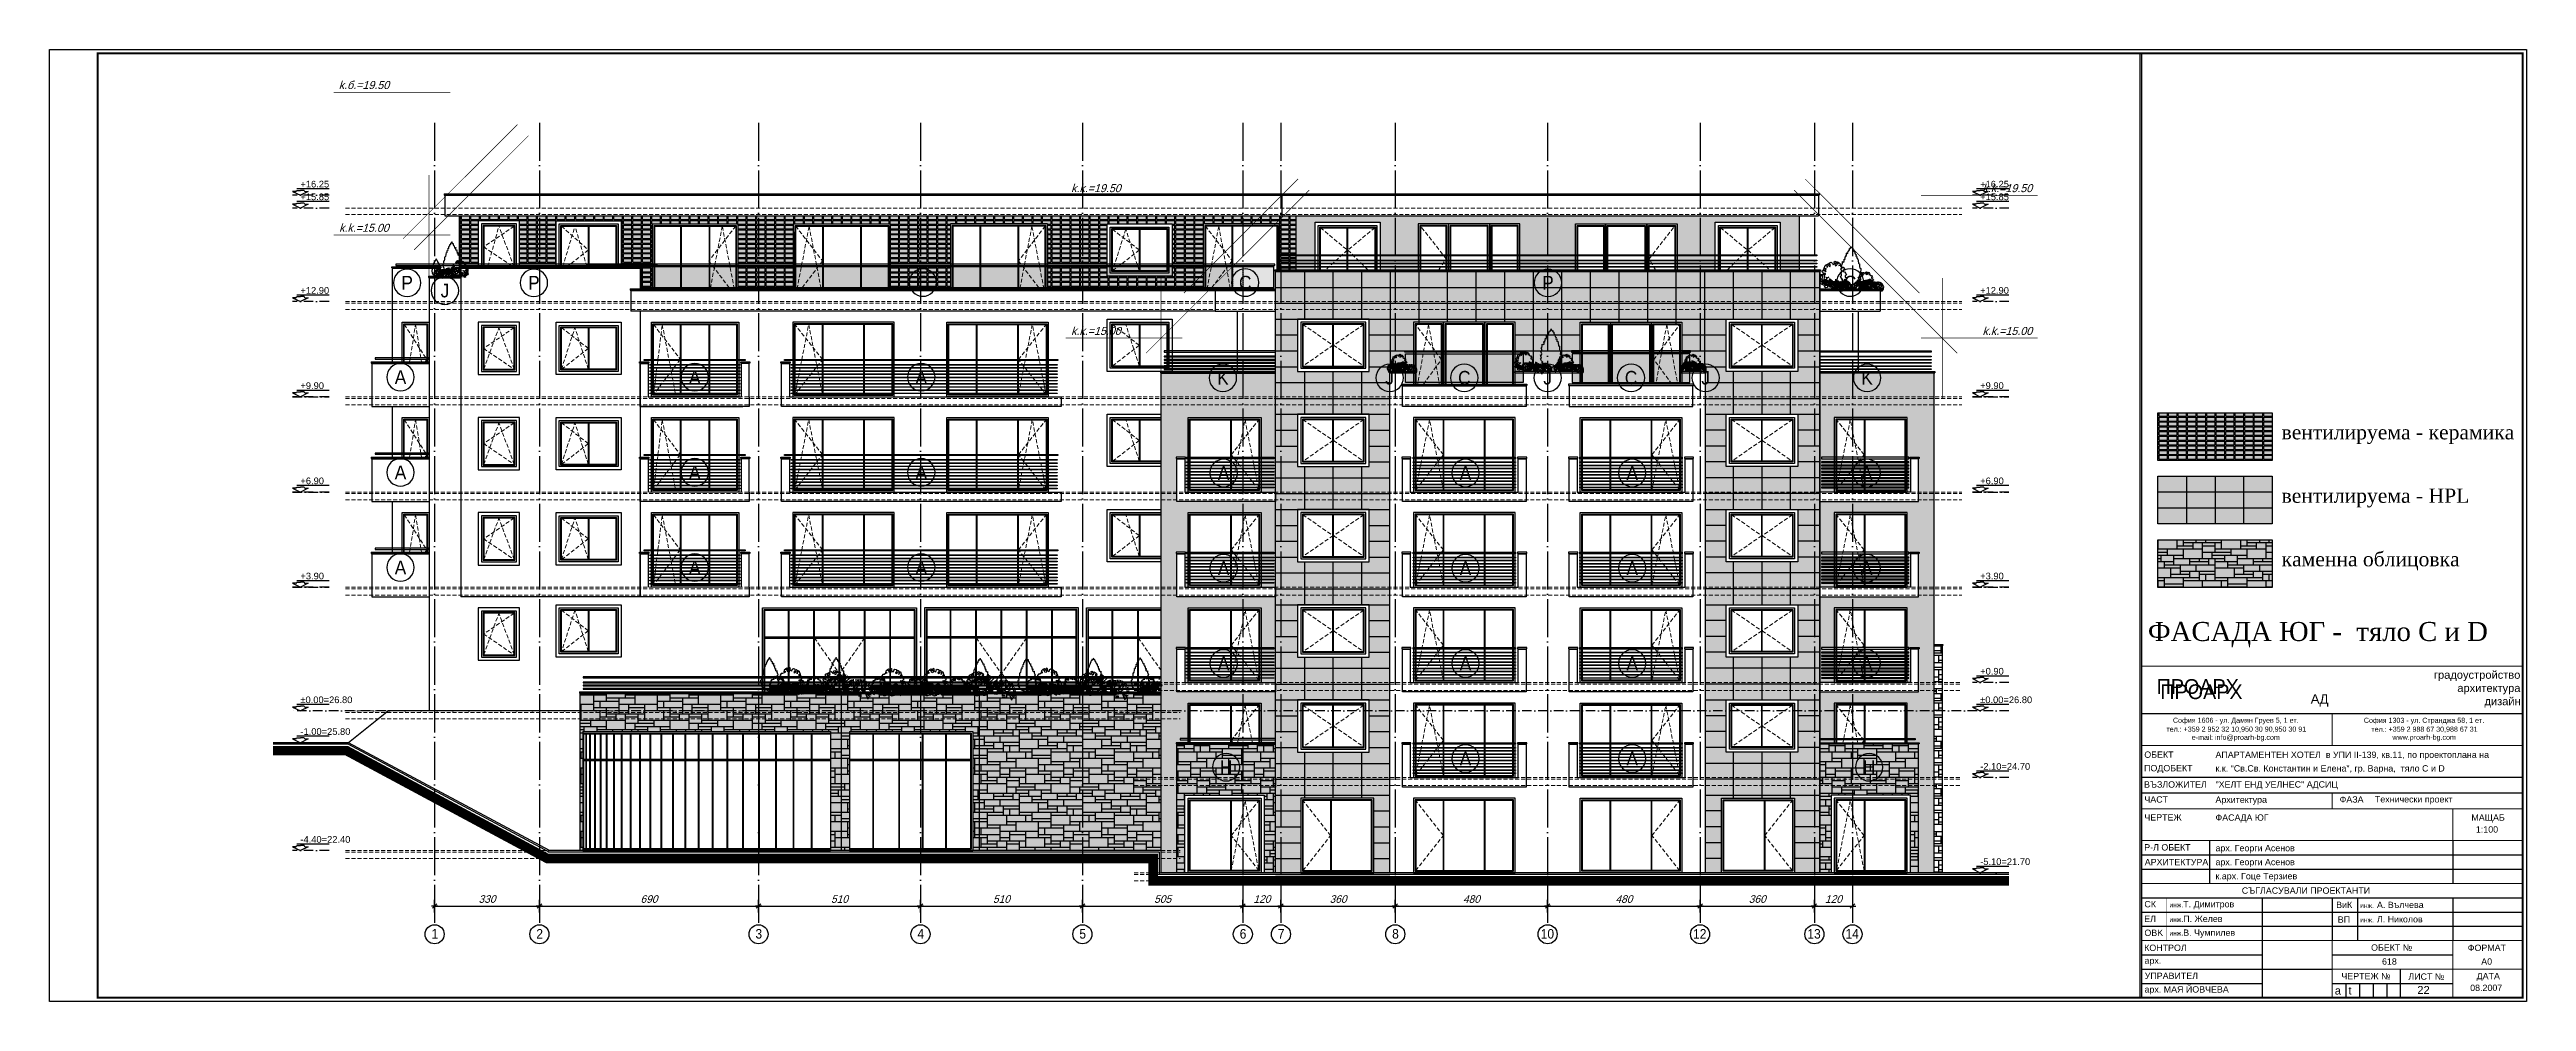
# Model space of a CAD drawing. Extents: x 9615146 to 9672346, y 4699603 to 4705703.
# Drawn here: x 9623546 to 9631346, y 4699603 to 4702603 of the extents above; entities that cross this region are included whole.
import ezdxf
from ezdxf.enums import TextEntityAlignment as Align

# ---------------------------------------------------------------- set-up
doc = ezdxf.new("R2010")
doc.units = 0
doc.header["$LTSCALE"] = 0.5
doc.header["$MEASUREMENT"] = 0
doc.header["$PDSIZE"] = -1
for name, pattern in [('ACAD_ISO04W100', [30, 24, -3, 0, -3]), ('DASHED', [0.75, 0.5, -0.25]), ('OSI1000', [5, 3, -1, 0, -1])]:
    doc.linetypes.add(name, pattern=pattern)
doc.layers.get('0').update_dxf_attribs({"color": 251, "linetype": 'CONTINUOUS'})
doc.layers.get('Defpoints').update_dxf_attribs({"color": 251, "linetype": 'CONTINUOUS'})
for name, color, linetype in [('_axis', 1, 'ACAD_ISO04W100'), ('_axis_num', 1, 'CONTINUOUS'), ('_dimension', 4, 'CONTINUOUS'), ('_dimension_evel', 4, 'CONTINUOUS'), ('_hatch', 9, 'CONTINUOUS'), ('_hatch_construction', 252, 'CONTINUOUS'), ('_table', 3, 'CONTINUOUS'), ('_text', 4, 'CONTINUOUS'), ('_text_spesif_window', 41, 'CONTINUOUS'), ('_text_table', 3, 'CONTINUOUS'), ('_view', 3, 'CONTINUOUS'), ('_vista', 75, 'CONTINUOUS'), ('fasadi', 147, 'CONTINUOUS')]:
    doc.layers.add(name, color=color, linetype=linetype)
doc.layers.add('_punk', color=8, linetype='DASHED', lineweight=9)
doc.layers.add('_section', color=3, linetype='CONTINUOUS', lineweight=18)
doc.styles.add('GENERATED_STYLE_1', font='arial.ttf')
doc.styles.add('HEB1', font='', dxfattribs={"width": 0.8, "oblique": 17})
doc.styles.add('leg', font='arial.ttf')
doc.styles.add('POMESHTENIA', font='arial.ttf', dxfattribs={"width": 0.9})
doc.styles.add('PRO', font='')
doc.styles.add('WIN', font='swindos.shx', dxfattribs={"oblique": 17})
doc.styles.get('HEB1').set_extended_font_data('HebarU Cyr')
doc.styles.get('PRO').set_extended_font_data('Corrida')
doc.dimstyles.new('dim_50', dxfattribs={"dimtxt": 24, "dimasz": 1, "dimexe": 30, "dimexo": 0, "dimgap": 10, "dimtad": 1, "dimdec": 1, "dimrnd": 0.5, "dimdsep": 46, "dimtxsty": 'WIN', "dimblk1": '1', "dimblk2": '1', "dimsah": 1, "dimcen": 15, "dimdle": 10, "dimse1": 1, "dimse2": 1, "dimadec": 0, "dimazin": 0, "dimtfac": 1, "dimtdec": 1, "dimtix": 1, "dimtmove": 2, "dimatfit": 3, "dimldrblk": '1', "dimfxl": 1, "dimtolj": 1, "dimarcsym": 0})
pattern_1 = [(0, (0, 0), (0, 200), [150, -50]), (0, (0, 10), (0, 200), [-60, 60, -30, 50]), (0, (0, 20), (0, 200), [-90, 110]), (0, (0, 30), (0, 200), [90, -110]), (0, (0, 40), (0, 200), [-40, 160]), (0, (0, 50), (0, 200), [70, -50, 60, -20]), (0, (70, 60), (0, 200), [160, -40]), (0, (-10, 70), (0, 200), [110, -90]), (0, (-40, 80), (0, 200), [90, -110]), (0, (0, 90), (0, 200), [160, -40]), (0, (0, 100), (0, 200), [-80, 50, -30, 40]), (0, (100, 110), (0, 200), [120, -80]), (0, (20, 120), (0, 200), [80, -40, 30, -50]), (0, (60, 130), (0, 200), [80, -30, 50, -40]), (0, (140, 140), (0, 200), [120, -80]), (0, (60, 150), (0, 200), [80, -120]), (0, (100, 160), (0, 200), [90, -110]), (0, (100, 170), (0, 200), [-60, 140]), (0, (40, 180), (0, 200), [60, -140]), (0, (100, 190), (0, 200), [140, -60]), (90, (0, 80), (-200, 1e-14), [30, -80, 70, -20]), (90, (20, 90), (-200, 1e-14), [50, -30, 20, -100]), (90, (30, 50), (-200, 1e-14), [20, -180]), (90, (40, 30), (-200, 1e-14), [20, -120, 30, -30]), (90, (50, 70), (-200, 1e-14), [20, -180]), (90, (60, 0), (-200, 1e-14), [30, -90, 50, -30]), (90, (70, 40), (-200, 1e-14), [30, -170]), (90, (80, 90), (-200, 1e-14), [30, -10, 20, -140]), (90, (90, 10), (-200, 1e-14), [30, -170]), (90, (100, 60), (-200, 1e-14), [30, -10, 30, -20, 50, -60]), (90, (120, 60), (-200, 1e-14), [-140, 20, -20, 20]), (90, (130, 90), (-200, 1e-14), [20, -180]), (90, (140, 20), (-200, 1e-14), [20, -70, 50, -60]), (90, (150, 50), (-200, 1e-14), [10, -130, 30, -30]), (90, (160, 60), (-200, 1e-14), [50, -50, 30, -70]), (90, (170, 110), (-200, 1e-14), [30, -50, 20, -100]), (90, (180, 40), (-200, 1e-14), [20, -180]), (90, (190, 60), (-200, 1e-14), [20, -60, 30, -90])]
pattern_2 = [(0, (857.4348, 0), (1.5625, 3.125), [0, -3.125])]
pattern_3 = [(0, (3, 0), (30, 15), [27, -3]), (0, (3, 3), (30, 15), [27, -3]), (90, (3, 3), (-30, 15), [12, -3]), (90, (0, 3), (-30, 15), [12, -3])]

msp = doc.modelspace()

# ---------------------------------------------------------------- texts
at = {"layer": '_axis_num', "style": 'POMESHTENIA', "width": 0.9}
for s, p in [('1', (9624749.01, 4699816.69)), ('2', (9625079.01, 4699816.69)), ('3', (9625769.01, 4699816.69)), ('4', (9626279.01, 4699816.69)), ('5', (9626789.01, 4699816.69)), ('6', (9627294.01, 4699816.69)), ('7', (9627414.01, 4699816.69)), ('8', (9627774.01, 4699816.69)), ('10', (9628241.94, 4699816.69)), ('12', (9628721.65, 4699816.69)), ('13', (9629081.65, 4699816.69)), ('14', (9629201.65, 4699816.69))]:
    msp.add_text(s, height=30, dxfattribs=at).set_placement(p, align=Align.MIDDLE_LEFT)
at = {"layer": '_text', "ltscale": 50, "style": 'WIN', "oblique": 17}
for s, rotation, p in [('k.б.=19.50', 0.002462, (9624536.16, 4702478.84)), ('k.k.=19.50', 0.002462, (9626841.16, 4702153.84)), ('k.k.=19.50', 359.997538, (9629711.28, 4702153.84)), ('k.k.=15.00', 0.002462, (9624536.16, 4702028.84)), ('k.k.=15.00', 0.002462, (9626841.16, 4701703.84)), ('k.k.=15.00', 359.997538, (9629711.28, 4701703.84))]:
    msp.add_text(s, height=25.2, rotation=rotation, dxfattribs=at).set_placement(p, align=Align.CENTER)
at = {"layer": '_text', "color": 148, "insert": (9630153.92, 4700799.39), "char_height": 138.24, "width": 1323.9349, "attachment_point": 1, "rotation": 0, "style": 'leg'}
msp.add_mtext('{\\fGeorgia|b0|i0|c204|p18;\\H0.434x;ФАСАДА ЮГ -  тяло \\fGeorgia|b0|i0|c0|p18;C\\fGeorgia|b0|i0|c204|p18; и \\fGeorgia|b0|i0|c0|p18;D}', dxfattribs=at)

# ---------------------------------------------------------------- blocks, each defined once
blk = doc.blocks.new('hgkjy68i')
for p, q in [((-1200, 695), (0, 695)), ((-985.8, 495), (-985.8, 360)), ((-220, 495), (-220, 360)), ((-220, 495), (-220, 360)), ((-1200, 450), (0, 450)), ((-1200, 405), (0, 405)), ((-1200, 315), (0, 315)), ((-820, 315), (-820, 0)), ((-600, 315), (-600, 180)), ((-600, 315), (-600, 180)), ((-520, 315), (-520, 180)), ((-220, 315), (-220, 180)), ((-220, 315), (-220, 180)), ((-1200, 270), (0, 270)), ((-1200, 225), (0, 225)), ((-1200, 135), (-890, 135)), ((-1200, 135), (-890, 135)), ((-1200, 135), (-890, 135)), ((-1200, 135), (-820, 135)), ((-1200, 90), (-600, 90)), ((-600.2, 135), (-220.2, 135)), ((-1200, 45), (-890, 45)), ((-1200, 45), (-820, 45)), ((-600.2, 45), (-385.2, 45)), ((-385.2, 45), (-220.2, 45))]:
    blk.add_line(p, q)
at = {"ltscale": 50}
for p, q in [((-557.2, 45), (-557.2, 0)), ((-514.2, 45), (-514.2, 0)), ((-471.2, 45), (-471.2, 0)), ((-428.2, 45), (-428.2, 0))]:
    blk.add_line(p, q, dxfattribs=at)
for points, const_width in [([(-1200, 0), (-1200, 1045)], 3.5), ([(-1200, 1045), (0, 1045)], 3.5), ([(0, 0), (0, 1045)], 3.5), ([(-1200, 895), (0, 895)], 3.5), ([(-600, 795), (-600, 895)], 3.5), ([(-1200, 795), (0, 795)], 3.5), ([(-1200, 795), (0, 795)], 3.5), ([(-1200, 795), (0, 795)], 1), ([(-1200, 645), (-3, 645)], 3.5), ([(-600, 595), (-600, 645)], 3.5), ([(-1200, 595), (-3, 595)], 3.5), ([(-220, 595), (-220, 545)], 3.5), ([(-220, 595), (-220, 545)], 3.5), ([(-220, 545), (-220, 495)], 3.5), ([(-220, 545), (-220, 495)], 3.5), ([(-1200, 495), (-3, 495)], 3.5), ([(-1200, 360), (0, 360)], 3.5), ([(-1120, 315), (-1120, 180)], 1), ([(-1200, 180), (0, 180)], 3.5), ([(-600, 180), (-600, 0)], 3.5), ([(-220.2, 180), (-220.2, 0)], 3.5), ([(-600, 90), (0, 90)], 3.5), ([(-385.2, 90), (-385.2, 0)], 3.5), ([(-220.2, 90), (0, 90)], 3.5), ([(-1200, 0), (0, 0)], 3.5)]:
    blk.add_lwpolyline(points, dxfattribs=dict(const_width=const_width))
for s, height, style, p in [('градоустройство', 25, 'GENERATED_STYLE_1', (-279.2, 1005)), ('ПРОАРХ', 46.49, 'PRO', (-1152.6, 957.4)), ('AД', 30, 'GENERATED_STYLE_1', (-667.6, 926.2)), ('архитектура', 25, 'GENERATED_STYLE_1', (-205.7, 963.3)), ('дизайн', 25, 'GENERATED_STYLE_1', (-120.2, 921.6)), ('София 1606 - ул. Дамян Груев 5, 1 ет.', 16, 'GENERATED_STYLE_1', (-1101.3, 866.2)), ('София 1303 - ул. Странджа 58, 1 ет.', 16, 'GENERATED_STYLE_1', (-500, 866.1)), ('тел.: +359 2 952 32 10,950 30 90,950 30 91', 16, 'GENERATED_STYLE_1', (-1121.9, 838.3)), ('e-mail: info@proarh-bg.com', 16, 'GENERATED_STYLE_1', (-1042, 812.5)), ('тел.: +359 2 988 67 30,988 67 31', 16, 'GENERATED_STYLE_1', (-476.4, 838.1)), ('www.proarh-bg.com', 16, 'GENERATED_STYLE_1', (-410.2, 812.7)), ('ПОДОБЕКТ', 20, 'GENERATED_STYLE_1', (-1192.2, 713.4)), ('ВЪЗЛОЖИТЕЛ', 20, 'GENERATED_STYLE_1', (-1192.2, 661.9)), ('ЧАСТ ', 20, 'GENERATED_STYLE_1', (-1191.2, 614.7)), ('ФАЗА', 20, 'GENERATED_STYLE_1', (-576.4, 614.7)), ('ЧЕРТЕЖ', 20, 'GENERATED_STYLE_1', (-1191.2, 558.3)), ('МАЩАБ', 20, 'GENERATED_STYLE_1', (-161.4, 557.6)), ('Р-Л ОБЕКТ', 20, 'GENERATED_STYLE_1', (-1191.7, 463.8)), ('АРХИТЕКТУРА', 20, 'GENERATED_STYLE_1', (-1190, 417.5)), ('СЪГЛАСУВАЛИ ПРОЕКТАНТИ', 20, 'GENERATED_STYLE_1', (-884.5, 327.5)), ('инж. ', 15, 'GENERATED_STYLE_1', (-1112.3, 284.7)), ('инж.', 15, 'GENERATED_STYLE_1', (-1112.3, 238.9)), ('инж. ', 15, 'GENERATED_STYLE_1', (-511.7, 282.8)), ('инж. ', 15, 'GENERATED_STYLE_1', (-511.7, 237.6)), ('инж. ', 15, 'GENERATED_STYLE_1', (-1112.3, 195.9))]:
    blk.add_text(s, height=height, dxfattribs=dict(style=style)).set_placement(p)
at = {"color": 251, "style": 'PRO'}
blk.add_text('ПРОАРХ', height=46.49, dxfattribs=at).set_placement((-1140.9, 940.9))
at = {"ltscale": 50, "style": 'GENERATED_STYLE_1'}
for s, p in [('ОБЕКТ', (-1191.4, 755.9)), ('СК', (-1191.1, 284.7)), ('ЕЛ', (-1191.8, 238.2)), ('ВиК', (-587.2, 282.8)), ('ВП', (-582.2, 236.2)), ('ОВK', (-1191.1, 194.6)), ('КОНТРОЛ', (-1191.8, 147.3)), ('ОБЕКТ №', (-477.3, 148)), ('ФОРМАТ', (-172.9, 147.2)), ('арх.', (-1190.8, 106.9)), ('УПРАВИТЕЛ', (-1190.1, 58.9)), ('ДАТА', (-144.9, 58.2)), ('арх. МАЯ ЙОВЧЕВА', (-1190.8, 16.1)), ('ЧЕРТЕЖ №', (-570.9, 57.9)), ('ЛИСТ №', (-359.8, 56.5))]:
    blk.add_text(s, height=20, dxfattribs=at).set_placement(p)
for tag, p, height in [('OBEKT', (-967.3, 755.6), 20), ('PODOBEKT', (-967.3, 712.7), 20), ('VUZLOGITEL', (-967.3, 662.1), 20), ('CHAST', (-967.3, 614), 20), ('FAZA', (-465.3, 615.2), 20), ('CHERTEG', (-967.3, 557.6), 20), ('RUKOVODITEL_OBEKT', (-967.3, 461.4), 20), ('MASHTAB', (-158.2, 520.3), 20), ('ARCH', (-967.3, 417.5), 20), ('ARCH', (-967.3, 373.1), 20), ('CK', (-1068.9, 284.7), 20), ('EL', (-1068.9, 238.5), 20), ('VIK', (-458.8, 282.5), 20), ('VP', (-458.8, 237.2), 20), ('OVK', (-1068.9, 194.9), 20), ('KONTROL', (-1140, 106.1), 20), ('OBEKT', (-457.4, 104), 20), ('FORMAT', (-157.5, 104), 20), ('A', (-591.5, 10), 25), ('B', (-548.5, 10), 25), ('C', (-505.5, 10), 25), ('D', (-462.5, 10), 25), ('E', (-419.5, 10), 25), ('00000', (-351.1, 11.7), 25), ('DATA', (-151.2, 21.1), 20)]:
    blk.add_attdef(tag, p, '', height=height, dxfattribs=at)
blk = doc.blocks.new('djh56u56-flat-6')
at = {"layer": 'fasadi'}
for p, q in [((27, 140), (-2, 140)), ((-2, 140), (-2, 136)), ((-2, 136), (27, 136)), ((0, 0), (0, 135)), ((0, 135), (25, 135)), ((25, 135), (25, 30)), ((27, 136), (27, 140)), ((310, 0), (0, 0)), ((25, 30), (310, 30)), ((310, 30), (310, 0))]:
    blk.add_line(p, q, dxfattribs=at)
for points in [[(30, 140), (305, 140), (305, 135), (30, 135)], [(30, 125), (305, 125), (305, 123), (30, 123)], [(30, 115), (305, 115), (305, 113), (30, 113)], [(30, 105), (305, 105), (305, 103), (30, 103)], [(30, 95), (305, 95), (305, 93), (30, 93)], [(30, 85), (305, 85), (305, 83), (30, 83)], [(30, 75), (305, 75), (305, 73), (30, 73)], [(30, 65), (305, 65), (305, 63), (30, 63)], [(30, 55), (305, 55), (305, 53), (30, 53)], [(30, 45), (305, 45), (305, 43), (30, 43)]]:
    blk.add_lwpolyline(points, close=True, dxfattribs=at)
blk = doc.blocks.new('sedgr-flat-1')
at = {"layer": 'fasadi'}
for p, q in [((27, 140), (-2, 140)), ((-2, 140), (-2, 136)), ((-2, 136), (27, 136)), ((27, 136), (27, 140)), ((392, 140), (363, 140)), ((363, 140), (363, 136)), ((363, 136), (392, 136)), ((392, 136), (392, 140))]:
    blk.add_line(p, q, dxfattribs=at)
for points in [[(365, 135), (390, 135), (390, 0), (0, 0), (0, 135), (25, 135), (25, 30), (365, 30), (365, 135)], [(34, 140), (356, 140), (356, 135), (34, 135)], [(34, 125), (356, 125), (356, 123), (34, 123)], [(34, 115), (356, 115), (356, 113), (34, 113)], [(34, 105), (356, 105), (356, 103), (34, 103)], [(34, 95), (356, 95), (356, 93), (34, 93)], [(34, 85), (356, 85), (356, 83), (34, 83)], [(34, 75), (356, 75), (356, 73), (34, 73)], [(34, 65), (356, 65), (356, 63), (34, 63)], [(34, 55), (356, 55), (356, 53), (34, 53)], [(34, 45), (356, 45), (356, 43), (34, 43)]]:
    blk.add_lwpolyline(points, close=True, dxfattribs=at)
blk = doc.blocks.new('sedgr-flat-2')
at = {"layer": 'fasadi'}
for p, q in [((27, 140), (-2, 140)), ((-2, 140), (-2, 136)), ((-2, 136), (27, 136)), ((27, 136), (27, 140)), ((392, 140), (363, 140)), ((363, 140), (363, 136)), ((363, 136), (392, 136)), ((392, 136), (392, 140))]:
    blk.add_line(p, q, dxfattribs=at)
for points in [[(365, 135), (390, 135), (390, 0), (0, 0), (0, 135), (25, 135), (25, 30), (365, 30), (365, 135)], [(34, 140), (356, 140), (356, 135), (34, 135)], [(34, 125), (356, 125), (356, 123), (34, 123)], [(34, 115), (356, 115), (356, 113), (34, 113)], [(34, 105), (356, 105), (356, 103), (34, 103)], [(34, 95), (356, 95), (356, 93), (34, 93)], [(34, 85), (356, 85), (356, 83), (34, 83)], [(34, 75), (356, 75), (356, 73), (34, 73)], [(34, 65), (356, 65), (356, 63), (34, 63)], [(34, 55), (356, 55), (356, 53), (34, 53)], [(34, 45), (356, 45), (356, 43), (34, 43)]]:
    blk.add_lwpolyline(points, close=True, dxfattribs=at)
blk = doc.blocks.new('win-flat-3-flat-1-flat-1-flat-10')
at = {"layer": '_punk', "ltscale": 50}
blk.add_lwpolyline([(-313, 7), (-226, 117.5), (-313, 228)], dxfattribs=at)
at = {"layer": 'fasadi'}
for p, q in [((-226, 7), (-226, 228)), ((-224, 7), (-224, 228)), ((-96, 7), (-96, 228)), ((-94, 7), (-94, 228))]:
    blk.add_line(p, q, dxfattribs=at)
for points in [[(-320, 0), (0, 0), (0, 235), (-320, 235)], [(-315, 5), (-5, 5), (-5, 230), (-315, 230)], [(-313, 7), (-7, 7), (-7, 228), (-313, 228)]]:
    blk.add_lwpolyline(points, close=True, dxfattribs=at)
blk = doc.blocks.new('gre4y3')
at = {"layer": '_punk', "ltscale": 50}
blk.add_lwpolyline([(7, -228), (94, -117.5), (7, -7)], dxfattribs=at)
at = {"layer": 'fasadi'}
for p, q in [((94, -7), (94, -228)), ((96, -7), (96, -228))]:
    blk.add_line(p, q, dxfattribs=at)
for points in [[(230, 0), (0, 0), (0, -235), (230, -235)], [(225, -5), (5, -5), (5, -230), (225, -230)], [(223, -7), (7, -7), (7, -228), (223, -228)]]:
    blk.add_lwpolyline(points, close=True, dxfattribs=at)
blk = doc.blocks.new('rtyre')
at = {"layer": '_dimension_evel', "ltscale": 20}
for p, q in [((-26, 22), (-44, 22)), ((-44, 22), (0, 0)), ((-21, 38), (162, 38)), ((-21, 28), (-21, 27)), ((-21, 28), (0, 28)), ((21, 28), (0, 28)), ((44, 22), (0, 0)), ((21, 28), (21, 27)), ((26, 22), (44, 22))]:
    blk.add_line(p, q, dxfattribs=at)
for centre, major_axis, start_param, end_param in [((-26, 27), (3.46, 3.46), 3.926991, 5.497787), ((26, 27), (-3.46, 3.46), 0.785398, 2.356194)]:
    blk.add_ellipse(centre, major_axis=major_axis, ratio=1, start_param=start_param, end_param=end_param, dxfattribs=at)
at = {"layer": '_dimension_evel', "linetype": 'OSI1000', "ltscale": 20, "style": 'HEB1', "oblique": 360, "width": 0.8}
blk.add_attdef('+12.50', (0, 44), '', height=42, rotation=360, dxfattribs=at)
blk = doc.blocks.new('TREE8-E')
for p, q in [((-12.2, 3.6), (-13.9, 3.8)), ((-12.2, 4.4), (-13.8, 4.9)), ((-6.2, 4.5), (-13.8, 2.7)), ((-8.6, 3.9), (-13.5, 5.9)), ((-11.9, 1.9), (-13.5, 1.6)), ((-11.7, 6.1), (-13.1, 7)), ((-9.9, 3.6), (-13.1, 0.5)), ((-11.3, 6.8), (-12.5, 7.9)), ((-10.7, 7.4), (-11.8, 8.7)), ((-10.1, 8), (-10.9, 9.5)), ((-8, 4), (-10.8, 7.5)), ((-8.6, 6.9), (-10, 10)), ((-7.2, 7), (-9, 10.4)), ((-6.9, 0), (-8.8, 0.9)), ((-6.4, 0.6), (-8.2, 1.7)), ((-7.4, 8.8), (-7.9, 10.7)), ((-6, 1.1), (-7.6, 2.4)), ((-7.4, 8.8), (-6.8, 10.8)), ((-6.9, 5.4), (-7.4, 8.8)), ((-5.4, 1.6), (-7, 3)), ((-6.9, 5.4), (-4.6, 10.4)), ((-2.8, 0), (-6.9, 5.4)), ((-4.9, 2.1), (-6.3, 3.6)), ((-6.1, 9.1), (-5.7, 10.7)), ((-4.3, 2.5), (-5.6, 4.2)), ((-3.6, 2.9), (-4.8, 4.6)), ((-4.5, 8.8), (-3.6, 10.1)), ((-4.5, 6.6), (-4.5, 8.8)), ((-3.3, 2.9), (-4.5, 6.6)), ((-4.3, 6), (-3.6, 8.3)), ((-4.1, 1.8), (-3.3, 2.9)), ((-3.6, 8.3), (-2.7, 9.4)), ((-3.4, 7.4), (-2.3, 9.2)), ((-2.4, 3.9), (-3.4, 7.4)), ((-3.3, 0.8), (0.3, 8.3)), ((-2.4, 7.1), (-1.4, 9)), ((-1.7, 4.2), (-2.4, 7.1)), ((-0.4, 3.9), (-1.3, 6.6)), ((-0.4, 3.9), (0.4, 6.6)), ((1.9, 3.1), (-0.4, 3.9)), ((0.7, 4.8), (0.7, 8)), ((9, 0.4), (0.7, 4.8)), ((3, 4.8), (1.2, 7.4)), ((1.2, 4.5), (1.2, 6.4)), ((3.4, 1), (1.4, 1)), ((3.4, 0.5), (1.4, 0.4)), ((3.5, 1.4), (1.6, 1.7)), ((3.7, 1.9), (1.8, 2.4)), ((3.9, 2.3), (1.9, 3.1)), ((4.3, 4.6), (2.6, 8.3)), ((4.8, 3.4), (3, 4.8)), ((4.9, 5.9), (4.1, 8.9)), ((6.9, 2.6), (4.3, 5.5)), ((5.2, 3.7), (4.3, 4.6)), ((6, 4.2), (4.9, 5.9)), ((6, 5.3), (5.7, 9.2)), ((6.5, 4.4), (6, 5.3)), ((9.2, 0.7), (6.2, 6.3)), ((7, 6), (7.3, 9.3)), ((7.4, 4.6), (7, 6)), ((8.3, 3.1), (7.5, 6.6)), ((8, 2.9), (9.7, 4.2)), ((8.4, 4.6), (8.2, 6.6)), ((8.6, 0), (12.5, 4.7)), ((8.8, 4.5), (8.9, 6.5)), ((9.3, 4.4), (9.6, 6.3)), ((9.7, 4.2), (10.2, 6.1)), ((10.2, 4), (10.8, 5.9)), ((10.6, 3.7), (11.4, 5.5)), ((10.9, 3.4), (12, 5.1)), ((11.6, 2.7), (13, 4.2)), ((11.8, 2.3), (13.4, 3.6)), ((12.1, 1.9), (13.7, 3)), ((12.2, 1.5), (14, 2.4)), ((12.4, 1), (14.2, 1.7)), ((12.4, 0.5), (14.3, 1.1))]:
    blk.add_line(p, q)
blk = doc.blocks.new('_TREE03')
for p, q in [((-253, 626), (-241, 686)), ((-241, 729), (-218, 713)), ((-241, 686), (-241, 729)), ((-218, 713), (-191, 729)), ((-195, 799), (-183, 794)), ((-191, 729), (-195, 799)), ((-183, 794), (-176, 778)), ((-176, 778), (-164, 837)), ((-164, 837), (-149, 892)), ((-149, 892), (-145, 865)), ((-145, 865), (-126, 908)), ((-126, 957), (-122, 967)), ((-126, 908), (-126, 957)), ((-122, 967), (-111, 940)), ((-111, 940), (-91, 962)), ((-91, 962), (-84, 1011)), ((-84, 1011), (-61, 1022)), ((-61, 1022), (-49, 1054)), ((-49, 1054), (-45, 1087)), ((-45, 1087), (-26, 1087)), ((-26, 1087), (-7, 1114)), ((-7, 1114), (1, 1146)), ((1, 1146), (12, 1114)), ((12, 1114), (28, 1092)), ((28, 1092), (47, 1098)), ((47, 1098), (47, 1065)), ((47, 1065), (74, 1054)), ((74, 1054), (77, 1033)), ((77, 1033), (77, 1011)), ((77, 1011), (97, 1000)), ((97, 1000), (104, 973)), ((104, 973), (112, 940)), ((112, 940), (124, 924)), ((124, 924), (131, 930)), ((131, 930), (139, 908)), ((139, 908), (131, 881)), ((131, 881), (143, 859)), ((143, 859), (154, 870)), ((154, 870), (158, 843)), ((158, 843), (162, 810)), ((162, 810), (177, 794)), ((177, 794), (185, 805)), ((185, 805), (196, 751)), ((196, 751), (204, 686)), ((204, 686), (223, 664)), ((-268, 371), (-287, 431)), ((-287, 431), (-268, 415)), ((-287, 323), (-283, 339)), ((-260, 274), (-287, 323)), ((-283, 339), (-264, 339)), ((-279, 529), (-260, 545)), ((-256, 463), (-279, 529)), ((-272, 626), (-253, 626)), ((-253, 577), (-272, 626)), ((-268, 415), (-256, 463)), ((-264, 339), (-268, 371)), ((-260, 545), (-253, 529)), ((-229, 230), (-260, 274)), ((-229, 203), (-256, 241)), ((-256, 241), (-229, 230)), ((-253, 529), (-253, 577)), ((-176, 187), (-229, 203)), ((-191, 176), (-176, 187)), ((-157, 138), (-191, 176)), ((-84, 117), (-157, 138)), ((-61, 106), (-84, 117)), ((-61, 106), (-33, 98)), ((-33, 98), (-7, 100)), ((-29, 1), (-22, 41)), ((-18, 99), (-22, 41)), ((24, 95), (-7, 100)), ((35, 99), (21, 68)), ((21, 1), (21, 68)), ((58, 106), (24, 95)), ((100, 127), (58, 106)), ((131, 122), (100, 127)), ((166, 144), (131, 122)), ((208, 171), (166, 144)), ((219, 192), (208, 171)), ((265, 252), (219, 192)), ((223, 664), (231, 669)), ((231, 669), (231, 594)), ((231, 594), (242, 545)), ((242, 545), (262, 539)), ((258, 317), (246, 295)), ((246, 295), (250, 268)), ((250, 268), (265, 252)), ((262, 496), (254, 453)), ((254, 453), (269, 426)), ((281, 344), (258, 317)), ((262, 539), (262, 496)), ((269, 426), (285, 436)), ((285, 398), (281, 344)), ((285, 436), (285, 398))]:
    blk.add_line(p, q)
blk = doc.blocks.new('_TREE16')
for p, q in [((-29, 141), (-31, 132)), ((-22, 148), (-29, 141)), ((-14, 152), (-22, 148)), ((-12, 142), (-20, 147)), ((-20, 147), (-12, 142)), ((-5, 147), (-14, 152)), ((-12, 142), (-5, 147)), ((-10, 134), (-12, 142)), ((-1, 156), (-7, 148)), ((-7, 148), (1, 141)), ((1, 141), (-2, 131)), ((6, 152), (-1, 156)), ((3, 144), (6, 152)), ((12, 135), (3, 144)), ((14, 144), (12, 135)), ((22, 150), (14, 144)), ((30, 148), (22, 150)), ((27, 133), (35, 140)), ((37, 144), (29, 140)), ((29, 140), (37, 132)), ((35, 140), (30, 148)), ((45, 138), (37, 144)), ((-62, 37), (-70, 31)), ((-70, 31), (-67, 24)), ((-67, 23), (-70, 14)), ((-70, 14), (-62, 15)), ((-67, 24), (-59, 30)), ((-59, 23), (-67, 23)), ((-63, 65), (-65, 57)), ((-65, 57), (-62, 49)), ((-62, 53), (-65, 45)), ((-65, 45), (-62, 37)), ((-60, 88), (-64, 80)), ((-64, 80), (-56, 76)), ((-56, 67), (-63, 65)), ((-54, 55), (-62, 53)), ((-62, 49), (-53, 47)), ((-62, 15), (-60, 24)), ((-53, 96), (-60, 88)), ((-60, 24), (-50, 21)), ((-59, 30), (-51, 30)), ((-51, 30), (-59, 23)), ((-56, 76), (-56, 67)), ((-52, 114), (-54, 105)), ((-54, 105), (-45, 107)), ((-53, 47), (-54, 55)), ((-45, 99), (-53, 96)), ((-46, 122), (-52, 114)), ((-45, 18), (-52, 11)), ((-52, 11), (-40, 4)), ((-50, 21), (-49, 12)), ((-49, 12), (-39, 17)), ((-39, 122), (-46, 122)), ((-45, 107), (-45, 99)), ((-43, 26), (-45, 18)), ((-35, 26), (-43, 26)), ((-37, 16), (-41, 24)), ((-41, 24), (-33, 24)), ((-40, 4), (-31, 4)), ((-30, 127), (-39, 122)), ((-39, 17), (-30, 23)), ((-38, 8), (-37, 16)), ((-28, 14), (-38, 8)), ((-26, 18), (-35, 26)), ((-33, 24), (-25, 17)), ((-31, 132), (-21, 132)), ((-31, 4), (-21, 8)), ((-29, 135), (-30, 127)), ((-30, 23), (-28, 14)), ((-21, 132), (-29, 135)), ((-20, 10), (-26, 18)), ((-25, 17), (-21, 9)), ((-21, 26), (-13, 30)), ((-13, 17), (-21, 26)), ((-21, 9), (-13, 10)), ((-21, 8), (-12, 8)), ((-12, 11), (-20, 10)), ((-13, 30), (-5, 28)), ((-12, 8), (-13, 17)), ((-13, 10), (-5, 11)), ((-5, 7), (-12, 11)), ((-2, 131), (-10, 134)), ((-8, 23), (-10, 14)), ((-10, 14), (-1, 12)), ((0, 20), (-8, 23)), ((-5, 28), (3, 25)), ((-5, 11), (0, 20)), ((-1, 12), (-5, 5)), ((4, 11), (-5, 7)), ((-5, 5), (4, 2)), ((3, 25), (12, 27)), ((14, 13), (4, 11)), ((4, 2), (12, 3)), ((8, 6), (16, 10)), ((12, 27), (21, 29)), ((14, 23), (12, 15)), ((12, 15), (21, 9)), ((12, 3), (19, 5)), ((22, 21), (14, 23)), ((19, 5), (14, 13)), ((16, 10), (24, 13)), ((20, 46), (18, 38)), ((18, 38), (28, 35)), ((28, 47), (20, 46)), ((21, 29), (29, 29)), ((21, 9), (30, 11)), ((24, 13), (22, 21)), ((29, 125), (27, 133)), ((35, 27), (27, 28)), ((27, 28), (37, 21)), ((34, 38), (28, 47)), ((28, 35), (36, 38)), ((37, 132), (29, 125)), ((29, 29), (34, 38)), ((29, 20), (38, 27)), ((30, 11), (29, 20)), ((46, 60), (35, 66)), ((35, 66), (44, 63)), ((44, 24), (35, 27)), ((36, 38), (40, 46)), ((37, 21), (48, 22)), ((38, 27), (40, 18)), ((38, 15), (39, 23)), ((46, 22), (38, 15)), ((39, 23), (48, 23)), ((40, 46), (50, 51)), ((40, 18), (44, 9)), ((44, 121), (45, 130)), ((45, 129), (44, 121)), ((44, 63), (51, 64)), ((52, 29), (44, 24)), ((44, 9), (52, 6)), ((45, 130), (45, 138)), ((49, 137), (45, 129)), ((45, 42), (52, 51)), ((55, 39), (45, 42)), ((50, 51), (46, 60)), ((55, 20), (46, 22)), ((48, 22), (56, 25)), ((48, 23), (57, 20)), ((57, 133), (49, 137)), ((60, 115), (51, 116)), ((51, 116), (56, 108)), ((51, 99), (57, 107)), ((59, 104), (51, 99)), ((51, 64), (52, 66)), ((55, 44), (51, 37)), ((51, 37), (52, 29)), ((52, 51), (60, 51)), ((52, 6), (61, 12)), ((55, 81), (55, 88)), ((55, 88), (64, 87)), ((63, 83), (55, 81)), ((64, 46), (55, 44)), ((63, 38), (55, 39)), ((61, 12), (55, 20)), ((56, 108), (64, 101)), ((56, 25), (63, 34)), ((58, 126), (57, 133)), ((57, 107), (60, 115)), ((57, 20), (67, 22)), ((62, 117), (58, 126)), ((68, 106), (59, 104)), ((61, 79), (59, 71)), ((59, 71), (61, 63)), ((60, 51), (68, 41)), ((64, 87), (61, 79)), ((61, 63), (64, 55)), ((65, 109), (62, 117)), ((72, 83), (63, 83)), ((68, 41), (63, 32)), ((69, 30), (63, 38)), ((63, 34), (72, 37)), ((63, 32), (74, 26)), ((64, 101), (65, 109)), ((64, 55), (64, 46)), ((66, 89), (74, 98)), ((67, 82), (66, 89)), ((75, 82), (67, 82)), ((67, 72), (75, 73)), ((71, 64), (67, 72)), ((67, 22), (69, 30)), ((74, 98), (68, 106)), ((68, 47), (75, 56)), ((77, 45), (68, 47)), ((75, 56), (71, 64)), ((80, 81), (72, 83)), ((72, 37), (79, 45)), ((74, 26), (82, 30)), ((82, 74), (75, 82)), ((75, 73), (80, 81)), ((85, 38), (77, 45)), ((79, 45), (80, 54)), ((80, 54), (83, 63)), ((83, 63), (82, 74)), ((82, 30), (85, 38))]:
    blk.add_line(p, q)
blk = doc.blocks.new('1')
for p, q in [((-10, 0), (10, 0)), ((-7.1, -7.1), (7.1, 7.1)), ((0, 20), (0, -20))]:
    blk.add_line(p, q)
blk = doc.blocks.new('*D92')
at = {"layer": '_dimension', "color": 0, "lineweight": -2, "ltscale": 30, "transparency": 16777216}
blk.add_line((9624759.7, 4699904.1), (9625087.7, 4699904.1), dxfattribs=at)
at = {"layer": 'Defpoints', "color": 0, "ltscale": 30, "transparency": 16777216}
for p in [(9624758.7, 4699904.1), (9625088.7, 4699904.1), (9625088.7, 4699904.1)]:
    blk.add_point(p, dxfattribs=at)
at = {"layer": '_dimension', "color": 0, "lineweight": -2, "ltscale": 30, "transparency": 16777216, "rotation": 180}
blk.add_blockref('1', (9624758.7, 4699904.1), dxfattribs=at)
at = {"layer": '_dimension', "color": 0, "lineweight": -2, "ltscale": 30, "transparency": 16777216}
blk.add_blockref('1', (9625088.7, 4699904.1), dxfattribs=at)
at = {"layer": '_dimension', "color": 0, "ltscale": 30, "transparency": 16777216, "insert": (9624923.7, 4699926.1), "char_height": 24, "attachment_point": 5, "style": 'WIN'}
blk.add_mtext('\\A1;330', dxfattribs=at)
blk = doc.blocks.new('*D93')
at = {"layer": '_dimension', "color": 0, "lineweight": -2, "ltscale": 30, "transparency": 16777216}
blk.add_line((9625089.7, 4699904.1), (9625777.7, 4699904.1), dxfattribs=at)
at = {"layer": 'Defpoints', "color": 0, "ltscale": 30, "transparency": 16777216}
for p in [(9625088.7, 4699904.1), (9625778.7, 4699904.1), (9625778.7, 4699904.1)]:
    blk.add_point(p, dxfattribs=at)
at = {"layer": '_dimension', "color": 0, "lineweight": -2, "ltscale": 30, "transparency": 16777216, "rotation": 180}
blk.add_blockref('1', (9625088.7, 4699904.1), dxfattribs=at)
at = {"layer": '_dimension', "color": 0, "lineweight": -2, "ltscale": 30, "transparency": 16777216}
blk.add_blockref('1', (9625778.7, 4699904.1), dxfattribs=at)
at = {"layer": '_dimension', "color": 0, "ltscale": 30, "transparency": 16777216, "insert": (9625433.7, 4699926.1), "char_height": 24, "attachment_point": 5, "style": 'WIN'}
blk.add_mtext('\\A1;690', dxfattribs=at)
blk = doc.blocks.new('*D94')
at = {"layer": '_dimension', "color": 0, "lineweight": -2, "ltscale": 30, "transparency": 16777216}
blk.add_line((9625779.7, 4699904.1), (9626287.7, 4699904.1), dxfattribs=at)
at = {"layer": 'Defpoints', "color": 0, "ltscale": 30, "transparency": 16777216}
for p in [(9625778.7, 4699904.1), (9626288.7, 4699904.1), (9626288.7, 4699904.1)]:
    blk.add_point(p, dxfattribs=at)
at = {"layer": '_dimension', "color": 0, "lineweight": -2, "ltscale": 30, "transparency": 16777216, "rotation": 180}
blk.add_blockref('1', (9625778.7, 4699904.1), dxfattribs=at)
at = {"layer": '_dimension', "color": 0, "lineweight": -2, "ltscale": 30, "transparency": 16777216}
blk.add_blockref('1', (9626288.7, 4699904.1), dxfattribs=at)
at = {"layer": '_dimension', "color": 0, "ltscale": 30, "transparency": 16777216, "insert": (9626033.7, 4699926.1), "char_height": 24, "attachment_point": 5, "style": 'WIN'}
blk.add_mtext('\\A1;510', dxfattribs=at)
blk = doc.blocks.new('*D95')
at = {"layer": '_dimension', "color": 0, "lineweight": -2, "ltscale": 30, "transparency": 16777216}
blk.add_line((9626289.7, 4699904.1), (9626797.7, 4699904.1), dxfattribs=at)
at = {"layer": 'Defpoints', "color": 0, "ltscale": 30, "transparency": 16777216}
for p in [(9626288.7, 4699904.1), (9626798.7, 4699904.1), (9626798.7, 4699904.1)]:
    blk.add_point(p, dxfattribs=at)
at = {"layer": '_dimension', "color": 0, "lineweight": -2, "ltscale": 30, "transparency": 16777216, "rotation": 180}
blk.add_blockref('1', (9626288.7, 4699904.1), dxfattribs=at)
at = {"layer": '_dimension', "color": 0, "lineweight": -2, "ltscale": 30, "transparency": 16777216}
blk.add_blockref('1', (9626798.7, 4699904.1), dxfattribs=at)
at = {"layer": '_dimension', "color": 0, "ltscale": 30, "transparency": 16777216, "insert": (9626543.7, 4699926.1), "char_height": 24, "attachment_point": 5, "style": 'WIN'}
blk.add_mtext('\\A1;510', dxfattribs=at)
blk = doc.blocks.new('*D96')
at = {"layer": '_dimension', "color": 0, "lineweight": -2, "ltscale": 30, "transparency": 16777216}
blk.add_line((9626799.7, 4699904.1), (9627302.7, 4699904.1), dxfattribs=at)
at = {"layer": 'Defpoints', "color": 0, "ltscale": 30, "transparency": 16777216}
for p in [(9626798.7, 4699904.1), (9627303.7, 4699904.1), (9627303.7, 4699904.1)]:
    blk.add_point(p, dxfattribs=at)
at = {"layer": '_dimension', "color": 0, "lineweight": -2, "ltscale": 30, "transparency": 16777216, "rotation": 180}
blk.add_blockref('1', (9626798.7, 4699904.1), dxfattribs=at)
at = {"layer": '_dimension', "color": 0, "lineweight": -2, "ltscale": 30, "transparency": 16777216}
blk.add_blockref('1', (9627303.7, 4699904.1), dxfattribs=at)
at = {"layer": '_dimension', "color": 0, "ltscale": 30, "transparency": 16777216, "insert": (9627051.2, 4699926.1), "char_height": 24, "attachment_point": 5, "style": 'WIN'}
blk.add_mtext('\\A1;505', dxfattribs=at)
blk = doc.blocks.new('*D97')
at = {"layer": '_dimension', "color": 0, "lineweight": -2, "ltscale": 30, "transparency": 16777216}
blk.add_line((9627304.7, 4699904.1), (9627422.7, 4699904.1), dxfattribs=at)
at = {"layer": 'Defpoints', "color": 0, "ltscale": 30, "transparency": 16777216}
for p in [(9627303.7, 4699904.1), (9627423.7, 4699904.1), (9627423.7, 4699904.1)]:
    blk.add_point(p, dxfattribs=at)
at = {"layer": '_dimension', "color": 0, "lineweight": -2, "ltscale": 30, "transparency": 16777216, "rotation": 180}
blk.add_blockref('1', (9627303.7, 4699904.1), dxfattribs=at)
at = {"layer": '_dimension', "color": 0, "lineweight": -2, "ltscale": 30, "transparency": 16777216}
blk.add_blockref('1', (9627423.7, 4699904.1), dxfattribs=at)
at = {"layer": '_dimension', "color": 0, "ltscale": 30, "transparency": 16777216, "insert": (9627363.7, 4699926.1), "char_height": 24, "attachment_point": 5, "style": 'WIN'}
blk.add_mtext('\\A1;120', dxfattribs=at)
blk = doc.blocks.new('*D98')
at = {"layer": '_dimension', "color": 0, "lineweight": -2, "ltscale": 30, "transparency": 16777216}
blk.add_line((9627424.7, 4699904.1), (9627782.7, 4699904.1), dxfattribs=at)
at = {"layer": 'Defpoints', "color": 0, "ltscale": 30, "transparency": 16777216}
for p in [(9627423.7, 4699904.1), (9627783.7, 4699904.1), (9627783.7, 4699904.1)]:
    blk.add_point(p, dxfattribs=at)
at = {"layer": '_dimension', "color": 0, "lineweight": -2, "ltscale": 30, "transparency": 16777216, "rotation": 180}
blk.add_blockref('1', (9627423.7, 4699904.1), dxfattribs=at)
at = {"layer": '_dimension', "color": 0, "lineweight": -2, "ltscale": 30, "transparency": 16777216}
blk.add_blockref('1', (9627783.7, 4699904.1), dxfattribs=at)
at = {"layer": '_dimension', "color": 0, "ltscale": 30, "transparency": 16777216, "insert": (9627603.7, 4699926.1), "char_height": 24, "attachment_point": 5, "style": 'WIN'}
blk.add_mtext('\\A1;360', dxfattribs=at)
blk = doc.blocks.new('*D99')
at = {"layer": '_dimension', "color": 0, "lineweight": -2, "ltscale": 30, "transparency": 16777216}
blk.add_line((9627784.7, 4699904.1), (9628262.7, 4699904.1), dxfattribs=at)
at = {"layer": 'Defpoints', "color": 0, "ltscale": 30, "transparency": 16777216}
for p in [(9627783.7, 4699904.1), (9628263.7, 4699904.1), (9628263.7, 4699904.1)]:
    blk.add_point(p, dxfattribs=at)
at = {"layer": '_dimension', "color": 0, "lineweight": -2, "ltscale": 30, "transparency": 16777216, "rotation": 180}
blk.add_blockref('1', (9627783.7, 4699904.1), dxfattribs=at)
at = {"layer": '_dimension', "color": 0, "lineweight": -2, "ltscale": 30, "transparency": 16777216}
blk.add_blockref('1', (9628263.7, 4699904.1), dxfattribs=at)
at = {"layer": '_dimension', "color": 0, "ltscale": 30, "transparency": 16777216, "insert": (9628023.7, 4699926.1), "char_height": 24, "attachment_point": 5, "style": 'WIN'}
blk.add_mtext('\\A1;480', dxfattribs=at)
blk = doc.blocks.new('*D100')
at = {"layer": '_dimension', "color": 0, "lineweight": -2, "ltscale": 30, "transparency": 16777216}
blk.add_line((9628264.7, 4699904.1), (9628742.7, 4699904.1), dxfattribs=at)
at = {"layer": 'Defpoints', "color": 0, "ltscale": 30, "transparency": 16777216}
for p in [(9628263.7, 4699904.1), (9628743.7, 4699904.1), (9628743.7, 4699904.1)]:
    blk.add_point(p, dxfattribs=at)
at = {"layer": '_dimension', "color": 0, "lineweight": -2, "ltscale": 30, "transparency": 16777216, "rotation": 180}
blk.add_blockref('1', (9628263.7, 4699904.1), dxfattribs=at)
at = {"layer": '_dimension', "color": 0, "lineweight": -2, "ltscale": 30, "transparency": 16777216}
blk.add_blockref('1', (9628743.7, 4699904.1), dxfattribs=at)
at = {"layer": '_dimension', "color": 0, "ltscale": 30, "transparency": 16777216, "insert": (9628503.7, 4699926.1), "char_height": 24, "attachment_point": 5, "style": 'WIN'}
blk.add_mtext('\\A1;480', dxfattribs=at)
blk = doc.blocks.new('*D101')
at = {"layer": '_dimension', "color": 0, "lineweight": -2, "ltscale": 30, "transparency": 16777216}
blk.add_line((9628744.7, 4699904.1), (9629102.7, 4699904.1), dxfattribs=at)
at = {"layer": 'Defpoints', "color": 0, "ltscale": 30, "transparency": 16777216}
for p in [(9628743.7, 4699904.1), (9629103.7, 4699904.1), (9629103.7, 4699904.1)]:
    blk.add_point(p, dxfattribs=at)
at = {"layer": '_dimension', "color": 0, "lineweight": -2, "ltscale": 30, "transparency": 16777216, "rotation": 180}
blk.add_blockref('1', (9628743.7, 4699904.1), dxfattribs=at)
at = {"layer": '_dimension', "color": 0, "lineweight": -2, "ltscale": 30, "transparency": 16777216}
blk.add_blockref('1', (9629103.7, 4699904.1), dxfattribs=at)
at = {"layer": '_dimension', "color": 0, "ltscale": 30, "transparency": 16777216, "insert": (9628923.7, 4699926.1), "char_height": 24, "attachment_point": 5, "style": 'WIN'}
blk.add_mtext('\\A1;360', dxfattribs=at)
blk = doc.blocks.new('*D102')
at = {"layer": '_dimension', "color": 0, "lineweight": -2, "ltscale": 30, "transparency": 16777216}
blk.add_line((9629104.7, 4699904.1), (9629222.7, 4699904.1), dxfattribs=at)
at = {"layer": 'Defpoints', "color": 0, "ltscale": 30, "transparency": 16777216}
for p in [(9629103.7, 4699904.1), (9629223.7, 4699904.1), (9629223.7, 4699904.1)]:
    blk.add_point(p, dxfattribs=at)
at = {"layer": '_dimension', "color": 0, "lineweight": -2, "ltscale": 30, "transparency": 16777216, "rotation": 180}
blk.add_blockref('1', (9629103.7, 4699904.1), dxfattribs=at)
at = {"layer": '_dimension', "color": 0, "lineweight": -2, "ltscale": 30, "transparency": 16777216}
blk.add_blockref('1', (9629223.7, 4699904.1), dxfattribs=at)
at = {"layer": '_dimension', "color": 0, "ltscale": 30, "transparency": 16777216, "insert": (9629163.7, 4699926.1), "char_height": 24, "attachment_point": 5, "style": 'WIN'}
blk.add_mtext('\\A1;120', dxfattribs=at)
blk = doc.blocks.new('BFGDB')
at = {"layer": '_hatch', "ltscale": 30, "true_color": 0xb97b1d}
h = blk.add_hatch(color=32, dxfattribs=at)
h.dxf.hatch_style = 1
h.paths.add_polyline_path([(411.2, 648.1), (411.2, 798.1), (51.2, 798.1), (51.2, 648.1)])
at = {"layer": '_hatch', "ltscale": 30, "true_color": 0x755724}
h = blk.add_hatch(color=27, dxfattribs=at)
h.dxf.hatch_style = 1
h.paths.add_polyline_path([(141.2, 598.1), (51.2, 598.1), (51.2, 548.1), (141.2, 548.1)])
h.paths.add_polyline_path([(141.2, 548.1), (231.2, 548.1), (231.2, 598.1), (141.2, 598.1)])
h.paths.add_polyline_path([(321.2, 548.1), (321.2, 598.1), (231.2, 598.1), (231.2, 548.1)])
h.paths.add_polyline_path([(411.2, 548.1), (411.2, 598.1), (321.2, 598.1), (321.2, 548.1)])
h.paths.add_polyline_path([(321.2, 498.1), (411.2, 498.1), (411.2, 548.1), (321.2, 548.1)])
h.paths.add_polyline_path([(231.2, 548.1), (231.2, 498.1), (321.2, 498.1), (321.2, 548.1)])
h.paths.add_polyline_path([(141.2, 548.1), (141.2, 498.1), (231.2, 498.1), (231.2, 548.1)])
h.paths.add_polyline_path([(141.2, 548.1), (51.2, 548.1), (51.2, 498.1), (141.2, 498.1)])
h.paths.add_polyline_path([(51.2, 498.1), (51.2, 448.1), (141.2, 448.1), (141.2, 498.1)])
h.paths.add_polyline_path([(141.2, 498.1), (141.2, 448.1), (231.2, 448.1), (231.2, 498.1)])
h.paths.add_polyline_path([(231.2, 498.1), (231.2, 448.1), (321.2, 448.1), (321.2, 498.1)])
h.paths.add_polyline_path([(321.2, 498.1), (321.2, 448.1), (411.2, 448.1), (411.2, 498.1)])
at = {"layer": '_hatch', "ltscale": 30, "true_color": 0xb4b09d}
h = blk.add_hatch(color=253, dxfattribs=at)
h.dxf.hatch_style = 1
h.paths.add_polyline_path([(51.2, 398.1), (51.2, 248.1), (411.2, 248.1), (411.2, 398.1)])
at = {"layer": '_hatch_construction', "ltscale": 40}
h = blk.add_hatch(dxfattribs=at)
h.set_pattern_fill('EGGCRATE', color=251, scale=30, style=0, pattern_type=2)
h.set_pattern_definition([(0, (-9638031.03, -4700660.38), (30, 15), [27, -3]), (0, (-9638031.03, -4700657.38), (30, 15), [27, -3]), (90, (-9638031.03, -4700657.38), (-30, 15), [12, -3]), (90, (-9638034.03, -4700657.38), (-30, 15), [12, -3])])
h.paths.add_polyline_path([(141.2, 798.1), (51.2, 798.1), (51.2, 748.1), (141.2, 748.1)])
h.paths.add_polyline_path([(141.2, 748.1), (231.2, 748.1), (231.2, 798.1), (141.2, 798.1)])
h.paths.add_polyline_path([(321.2, 748.1), (321.2, 798.1), (231.2, 798.1), (231.2, 748.1)])
h.paths.add_polyline_path([(411.2, 748.1), (411.2, 798.1), (321.2, 798.1), (321.2, 748.1)])
h.paths.add_polyline_path([(321.2, 698.1), (411.2, 698.1), (411.2, 748.1), (321.2, 748.1)])
h.paths.add_polyline_path([(231.2, 748.1), (231.2, 698.1), (321.2, 698.1), (321.2, 748.1)])
h.paths.add_polyline_path([(141.2, 748.1), (141.2, 698.1), (231.2, 698.1), (231.2, 748.1)])
h.paths.add_polyline_path([(141.2, 748.1), (51.2, 748.1), (51.2, 698.1), (141.2, 698.1)])
h.paths.add_polyline_path([(51.2, 698.1), (51.2, 648.1), (141.2, 648.1), (141.2, 698.1)])
h.paths.add_polyline_path([(141.2, 698.1), (141.2, 648.1), (231.2, 648.1), (231.2, 698.1)])
h.paths.add_polyline_path([(231.2, 698.1), (231.2, 648.1), (321.2, 648.1), (321.2, 698.1)])
h.paths.add_polyline_path([(321.2, 698.1), (321.2, 648.1), (411.2, 648.1), (411.2, 698.1)])
h = blk.add_hatch(dxfattribs=at)
h.set_pattern_fill('CUTSTONE', color=251, scale=200, style=0, pattern_type=2)
h.set_pattern_definition([(0, (-9638034.03, -4700660.38), (0, 200), [150, -50]), (0, (-9638034.03, -4700650.38), (0, 200), [-60, 60, -30, 50]), (0, (-9638034.03, -4700640.38), (0, 200), [-90, 110]), (0, (-9638034.03, -4700630.38), (0, 200), [90, -110]), (0, (-9638034.03, -4700620.38), (0, 200), [-40, 160]), (0, (-9638034.03, -4700610.38), (0, 200), [70, -50, 60, -20]), (0, (-9637964.03, -4700600.38), (0, 200), [160, -40]), (0, (-9638044.03, -4700590.38), (0, 200), [110, -90]), (0, (-9638074.03, -4700580.38), (0, 200), [90, -110]), (0, (-9638034.03, -4700570.38), (0, 200), [160, -40]), (0, (-9638034.03, -4700560.38), (0, 200), [-80, 50, -30, 40]), (0, (-9637934.03, -4700550.38), (0, 200), [120, -80]), (0, (-9638014.03, -4700540.38), (0, 200), [80, -40, 30, -50]), (0, (-9637974.03, -4700530.38), (0, 200), [80, -30, 50, -40]), (0, (-9637894.03, -4700520.38), (0, 200), [120, -80]), (0, (-9637974.03, -4700510.38), (0, 200), [80, -120]), (0, (-9637934.03, -4700500.38), (0, 200), [90, -110]), (0, (-9637934.03, -4700490.38), (0, 200), [-60, 140]), (0, (-9637994.03, -4700480.38), (0, 200), [60, -140]), (0, (-9637934.03, -4700470.38), (0, 200), [140, -60]), (90, (-9638034.03, -4700580.38), (-200, 1e-14), [30, -80, 70, -20]), (90, (-9638014.03, -4700570.38), (-200, 1e-14), [50, -30, 20, -100]), (90, (-9638004.03, -4700610.38), (-200, 1e-14), [20, -180]), (90, (-9637994.03, -4700630.38), (-200, 1e-14), [20, -120, 30, -30]), (90, (-9637984.03, -4700590.38), (-200, 1e-14), [20, -180]), (90, (-9637974.03, -4700660.38), (-200, 1e-14), [30, -90, 50, -30]), (90, (-9637964.03, -4700620.38), (-200, 1e-14), [30, -170]), (90, (-9637954.03, -4700570.38), (-200, 1e-14), [30, -10, 20, -140]), (90, (-9637944.03, -4700650.38), (-200, 1e-14), [30, -170]), (90, (-9637934.03, -4700600.38), (-200, 1e-14), [30, -10, 30, -20, 50, -60]), (90, (-9637914.03, -4700600.38), (-200, 1e-14), [-140, 20, -20, 20]), (90, (-9637904.03, -4700570.38), (-200, 1e-14), [20, -180]), (90, (-9637894.03, -4700640.38), (-200, 1e-14), [20, -70, 50, -60]), (90, (-9637884.03, -4700610.38), (-200, 1e-14), [10, -130, 30, -30]), (90, (-9637874.03, -4700600.38), (-200, 1e-14), [50, -50, 30, -70]), (90, (-9637864.03, -4700550.38), (-200, 1e-14), [30, -50, 20, -100]), (90, (-9637854.03, -4700620.38), (-200, 1e-14), [20, -180]), (90, (-9637844.03, -4700600.38), (-200, 1e-14), [20, -60, 30, -90])])
h.paths.add_polyline_path([(141.2, 398.1), (51.2, 398.1), (51.2, 348.1), (141.2, 348.1)])
h.paths.add_polyline_path([(141.2, 348.1), (231.2, 348.1), (231.2, 398.1), (141.2, 398.1)])
h.paths.add_polyline_path([(321.2, 348.1), (321.2, 398.1), (231.2, 398.1), (231.2, 348.1)])
h.paths.add_polyline_path([(411.2, 348.1), (411.2, 398.1), (321.2, 398.1), (321.2, 348.1)])
h.paths.add_polyline_path([(321.2, 298.1), (411.2, 298.1), (411.2, 348.1), (321.2, 348.1)])
h.paths.add_polyline_path([(231.2, 348.1), (231.2, 298.1), (321.2, 298.1), (321.2, 348.1)])
h.paths.add_polyline_path([(141.2, 348.1), (141.2, 298.1), (231.2, 298.1), (231.2, 348.1)])
h.paths.add_polyline_path([(141.2, 348.1), (51.2, 348.1), (51.2, 298.1), (141.2, 298.1)])
h.paths.add_polyline_path([(51.2, 298.1), (51.2, 248.1), (141.2, 248.1), (141.2, 298.1)])
h.paths.add_polyline_path([(141.2, 298.1), (141.2, 248.1), (231.2, 248.1), (231.2, 298.1)])
h.paths.add_polyline_path([(231.2, 298.1), (231.2, 248.1), (321.2, 248.1), (321.2, 298.1)])
h.paths.add_polyline_path([(321.2, 298.1), (321.2, 248.1), (411.2, 248.1), (411.2, 298.1)])
at = {"layer": '_hatch_construction', "color": 251, "ltscale": 40}
for p, q in [((411.2, 548.1, 0), (51.2, 548.1)), ((141.2, 598.1), (141.2, 448.1)), ((231.2, 598.1), (231.2, 448.1)), ((321.2, 598.1), (321.2, 448.1)), ((411.2, 498.1), (51.2, 498.1))]:
    blk.add_line(p, q, dxfattribs=at)
at = {"layer": 'fasadi'}
for points in [[(411.2, 648.1), (51.2, 648.1), (51.2, 798.1), (411.2, 798.1)], [(411.2, 448.1), (51.2, 448.1), (51.2, 598.1), (411.2, 598.1)], [(411.2, 248.1), (51.2, 248.1), (51.2, 398.1), (411.2, 398.1)]]:
    blk.add_lwpolyline(points, close=True, dxfattribs=at)
at = {"layer": '_text', "color": 148, "char_height": 45, "width": 1323.935, "attachment_point": 1, "rotation": 0, "style": 'leg'}
for s, insert in [('{\\fGeorgia|b0|i0|c204|p18;вентилируема - керамика }', (440.8, 759.5)), ('{\\fGeorgia|b0|i0|c204|p18;вентилируема - \\fGeorgia|b0|i0|c0|p18;HPL}', (440.8, 559.5)), ('{\\fGeorgia|b0|i0|c204|p18;каменна облицовка}', (440.8, 359.5))]:
    blk.add_mtext(s, dxfattribs=dict(at, insert=insert))
blk = doc.blocks.new('fghfdg')
at = {"layer": '_text_spesif_window'}
blk.add_circle((0, 0), 18, dxfattribs=at)
at = {"layer": '_text_spesif_window', "style": 'HEB1', "text_generation_flag": 6, "width": 0.8}
blk.add_attdef('A', text='', height=18, rotation=180, dxfattribs=at).set_placement((0, -9.2), align=Align.CENTER)

# ---------------------------------------------------------------- dimensions: what is measured, and where the dimension line sits
at = {"layer": '_dimension', "ltscale": 30}
for base, p1, p2, picture, middle in [((9625088.72, 4699904.14), (9624758.72, 4699904.14), (9625088.72, 4699904.14), '*D92', (9624923.72, 4699926.14)), ((9625778.72, 4699904.14), (9625088.72, 4699904.14), (9625778.72, 4699904.14), '*D93', (9625433.72, 4699926.14)), ((9626288.72, 4699904.14), (9625778.72, 4699904.14), (9626288.72, 4699904.14), '*D94', (9626033.72, 4699926.14)), ((9626798.72, 4699904.14), (9626288.72, 4699904.14), (9626798.72, 4699904.14), '*D95', (9626543.72, 4699926.14)), ((9627303.72, 4699904.14), (9626798.72, 4699904.14), (9627303.72, 4699904.14), '*D96', (9627051.22, 4699926.14)), ((9627423.72, 4699904.14), (9627303.72, 4699904.14), (9627423.72, 4699904.14), '*D97', (9627363.72, 4699926.14)), ((9627783.72, 4699904.14), (9627423.72, 4699904.14), (9627783.72, 4699904.14), '*D98', (9627603.72, 4699926.14)), ((9628263.72, 4699904.14), (9627783.72, 4699904.14), (9628263.72, 4699904.14), '*D99', (9628023.72, 4699926.14)), ((9628743.72, 4699904.14), (9628263.72, 4699904.14), (9628743.72, 4699904.14), '*D100', (9628503.72, 4699926.14)), ((9629103.72, 4699904.14), (9628743.72, 4699904.14), (9629103.72, 4699904.14), '*D101', (9628923.72, 4699926.14)), ((9629223.72, 4699904.14), (9629103.72, 4699904.14), (9629223.72, 4699904.14), '*D102', (9629163.72, 4699926.14))]:
    dim = msp.add_linear_dim(base=base, p1=p1, p2=p2, dimstyle='dim_50', dxfattribs=at)
    dim.commit()
    dim.dimension.update_dxf_attribs({"geometry": picture, "text_midpoint": middle})

# ---------------------------------------------------------------- hatches: boundary and pattern name
at = {"layer": '_hatch', "ltscale": 30, "true_color": 0xb97b1d}
h = msp.add_hatch(color=32, dxfattribs=at)
h.dxf.hatch_style = 1
h.paths.add_polyline_path([(9624896.22, 4702063.84), (9625026.22, 4702063.84), (9625026.22, 4701926.84), (9625088.72, 4701926.84), (9625088.72, 4702078.84), (9624836.22, 4702078.84), (9624836.22, 4701926.84), (9624896.22, 4701926.84)])
h.paths.add_polyline_path([(9625141.22, 4702063.84), (9625346.22, 4702063.84), (9625346.22, 4701926.84), (9625443.72, 4701926.84), (9625443.72, 4702053.84), (9625713.72, 4702053.84), (9625713.72, 4701926.84), (9625778.72, 4701926.84), (9625778.72, 4702078.84), (9625088.72, 4702078.84), (9625088.72, 4701926.84), (9625141.22, 4701926.84)])
h.paths.add_polyline_path([(9625778.72, 4701922.84), (9625713.72, 4701922.84), (9625713.72, 4701918.84), (9625778.72, 4701918.84)])
h.paths.add_polyline_path([(9625778.72, 4701918.84), (9625713.72, 4701918.84), (9625713.72, 4701853.84), (9625778.72, 4701853.84)])
h.paths.add_polyline_path([(9625778.72, 4701853.84), (9625713.72, 4701853.84), (9625713.72, 4701848.84), (9625778.72, 4701848.84)])
h.paths.add_polyline_path([(9625443.72, 4701922.84), (9625346.22, 4701922.84), (9625346.22, 4701918.84), (9625408.22, 4701918.84), (9625408.22, 4701914.84), (9625088.72, 4701914.84), (9625088.72, 4701913.84), (9625406.22, 4701913.84), (9625406.22, 4701848.84), (9625443.72, 4701848.84), (9625443.72, 4701853.84), (9625411.22, 4701853.84), (9625411.22, 4701918.84), (9625443.72, 4701918.84)])
h.paths.add_polyline_path([(9625443.72, 4701918.84), (9625411.22, 4701918.84), (9625411.22, 4701853.84), (9625443.72, 4701853.84)], flags=17)
h.paths.add_polyline_path([(9625088.72, 4701922.84), (9625026.22, 4701922.84), (9625026.22, 4701918.84), (9625088.72, 4701918.84)])
h.paths.add_polyline_path([(9625141.22, 4701922.84), (9625088.72, 4701922.84), (9625088.72, 4701918.84), (9625141.22, 4701918.84)])
h.paths.add_polyline_path([(9625088.72, 4701914.84), (9624839.22, 4701914.84), (9624839.22, 4701918.84), (9624896.22, 4701918.84), (9624896.22, 4701922.84), (9624836.22, 4701922.84), (9624836.22, 4701888.84), (9624841.22, 4701888.84), (9624841.22, 4701913.84), (9625088.72, 4701913.84)])
h = msp.add_hatch(color=32, dxfattribs=at)
h.dxf.hatch_style = 1
h.paths.add_polyline_path([(9625888.72, 4702053.84), (9626193.72, 4702053.84), (9626193.72, 4701926.84), (9626288.72, 4701926.84), (9626288.72, 4702078.84), (9625778.72, 4702078.84), (9625778.72, 4701926.84), (9625888.72, 4701926.84)])
h.paths.add_polyline_path([(9626383.72, 4702053.84), (9626688.72, 4702053.84), (9626688.72, 4701926.84), (9626798.72, 4701926.84), (9626798.72, 4702078.84), (9626288.72, 4702078.84), (9626288.72, 4701926.84), (9626383.72, 4701926.84)])
h.paths.add_polyline_path([(9626798.72, 4701918.84), (9626688.72, 4701918.84), (9626688.72, 4701853.84), (9626798.72, 4701853.84)])
h.paths.add_polyline_path([(9626383.72, 4701918.84), (9626288.72, 4701918.84), (9626288.72, 4701853.84), (9626383.72, 4701853.84)])
h.paths.add_polyline_path([(9626288.72, 4701918.84), (9626193.72, 4701918.84), (9626193.72, 4701853.84), (9626288.72, 4701853.84)])
h.paths.add_polyline_path([(9625888.72, 4701918.84), (9625778.72, 4701918.84), (9625778.72, 4701853.84), (9625888.72, 4701853.84)])
h.paths.add_polyline_path([(9625888.72, 4701853.84), (9625778.72, 4701853.84), (9625778.72, 4701848.84), (9625888.72, 4701848.84)])
h.paths.add_polyline_path([(9625888.72, 4701922.84), (9625778.72, 4701922.84), (9625778.72, 4701918.84), (9625888.72, 4701918.84)])
h.paths.add_polyline_path([(9626288.72, 4701922.84), (9626193.72, 4701922.84), (9626193.72, 4701918.84), (9626288.72, 4701918.84)])
h.paths.add_polyline_path([(9626288.72, 4701853.84), (9626193.72, 4701853.84), (9626193.72, 4701848.84), (9626288.72, 4701848.84)])
h.paths.add_polyline_path([(9626383.72, 4701922.84), (9626288.72, 4701922.84), (9626288.72, 4701918.84), (9626383.72, 4701918.84)])
h.paths.add_polyline_path([(9626383.72, 4701853.84), (9626288.72, 4701853.84), (9626288.72, 4701848.84), (9626383.72, 4701848.84)])
h.paths.add_polyline_path([(9626798.72, 4701922.84), (9626688.72, 4701922.84), (9626688.72, 4701918.84), (9626798.72, 4701918.84)])
h.paths.add_polyline_path([(9626798.72, 4701853.84), (9626688.72, 4701853.84), (9626688.72, 4701848.84), (9626798.72, 4701848.84)])
h = msp.add_hatch(color=32, dxfattribs=at)
h.dxf.hatch_style = 1
h.paths.add_polyline_path([(9627471.22, 4701917.84), (9627423.72, 4701917.84), (9627423.72, 4701908.84), (9627471.22, 4701908.84)])
h.paths.add_polyline_path([(9627423.72, 4701917.84), (9627418.72, 4701917.84), (9627418.72, 4701908.84), (9627423.72, 4701908.84)])
h.paths.add_polyline_path([(9627178.72, 4702053.84), (9627303.72, 4702053.84), (9627303.72, 4702078.84), (9626798.72, 4702078.84), (9626798.72, 4701926.84), (9626876.22, 4701926.84), (9626876.22, 4702053.84), (9627081.22, 4702053.84), (9627081.22, 4701926.84), (9627178.72, 4701926.84)])
h.paths.add_polyline_path([(9627178.72, 4701918.84), (9627081.22, 4701918.84), (9627081.22, 4701888.84), (9626876.22, 4701888.84), (9626876.22, 4701918.84), (9626798.72, 4701918.84), (9626798.72, 4701853.84), (9627178.72, 4701853.84)])
h.paths.add_polyline_path([(9626876.22, 4701922.84), (9626798.72, 4701922.84), (9626798.72, 4701918.84), (9626876.22, 4701918.84)])
h.paths.add_polyline_path([(9627178.72, 4701853.84), (9626798.72, 4701853.84), (9626798.72, 4701848.84), (9627178.72, 4701848.84)])
h.paths.add_polyline_path([(9627178.72, 4701922.84), (9627081.22, 4701922.84), (9627081.22, 4701918.84), (9627178.72, 4701918.84)])
h.paths.add_polyline_path([(9627423.72, 4702078.84), (9627303.72, 4702078.84), (9627303.72, 4702053.84), (9627418.72, 4702053.84), (9627418.72, 4701956.84), (9627423.72, 4701956.84)])
h.paths.add_polyline_path([(9627471.22, 4702078.84), (9627426.22, 4702078.84), (9627423.72, 4702078.84), (9627423.72, 4701956.84), (9627471.22, 4701956.84)])
h.paths.add_polyline_path([(9627471.22, 4701952.84), (9627423.72, 4701952.84), (9627423.72, 4701939.84), (9627471.22, 4701939.84)])
h.paths.add_polyline_path([(9627471.22, 4701937.84), (9627423.72, 4701937.84), (9627423.72, 4701929.84), (9627471.22, 4701929.84)])
h.paths.add_polyline_path([(9627423.72, 4701937.84), (9627418.72, 4701937.84), (9627418.72, 4701929.84), (9627423.72, 4701929.84)])
h.paths.add_polyline_path([(9627423.72, 4701952.84), (9627418.72, 4701952.84), (9627418.72, 4701939.84), (9627423.72, 4701939.84)])
h.paths.add_polyline_path([(9627423.72, 4701919.84), (9627471.22, 4701919.84), (9627471.22, 4701927.84), (9627423.72, 4701927.84)])
h.paths.add_polyline_path([(9627418.72, 4701919.84), (9627423.72, 4701919.84), (9627423.72, 4701927.84), (9627418.72, 4701927.84)])
h = msp.add_hatch(color=32, dxfattribs=at)
h.dxf.hatch_style = 1
h.paths.add_polyline_path([(9628743.72, 4701917.84), (9628671.22, 4701917.84), (9628671.22, 4701908.84), (9628743.72, 4701908.84)])
h.paths.add_polyline_path([(9628791.22, 4701917.84), (9628743.72, 4701917.84), (9628743.72, 4701908.84), (9628791.22, 4701908.84)])
h.paths.add_polyline_path([(9629056.22, 4701917.84), (9628996.22, 4701917.84), (9628996.22, 4701908.84), (9629056.22, 4701908.84)])
h.paths.add_polyline_path([(9628263.72, 4701917.84), (9628176.22, 4701917.84), (9628176.22, 4701908.84), (9628263.72, 4701908.84)])
h.paths.add_polyline_path([(9628351.22, 4701917.84), (9628263.72, 4701917.84), (9628263.72, 4701908.84), (9628351.22, 4701908.84)])
h.paths.add_polyline_path([(9627531.22, 4701917.84), (9627471.22, 4701917.84), (9627471.22, 4701908.84), (9627531.22, 4701908.84)])
h.paths.add_polyline_path([(9627783.72, 4701917.84), (9627736.22, 4701917.84), (9627736.22, 4701908.84), (9627783.72, 4701908.84)])
h.paths.add_polyline_path([(9627856.22, 4701917.84), (9627783.72, 4701917.84), (9627783.72, 4701908.84), (9627856.22, 4701908.84)])
h.paths.add_polyline_path([(9627471.22, 4702078.84), (9627471.22, 4701956.84), (9627531.22, 4701956.84), (9627531.22, 4702058.84), (9627736.22, 4702058.84), (9627736.22, 4701956.84), (9627856.22, 4701956.84), (9627856.22, 4702053.84), (9627951.22, 4702053.84), (9628081.22, 4702053.84), (9628176.22, 4702053.84), (9628176.22, 4701956.84), (9628351.22, 4701956.84), (9628351.22, 4702053.84), (9628446.22, 4702053.84), (9628576.22, 4702053.84), (9628671.22, 4702053.84), (9628671.22, 4701956.84), (9628791.22, 4701956.84), (9628791.22, 4702058.84), (9628996.22, 4702058.84), (9628996.22, 4701956.84), (9629056.22, 4701956.84), (9629056.22, 4702078.84)])
h.paths.add_polyline_path([(9627531.22, 4701939.84), (9627531.22, 4701952.84), (9627471.22, 4701952.84), (9627471.22, 4701939.84)])
h.paths.add_polyline_path([(9627471.22, 4701937.84), (9627471.22, 4701929.84), (9627531.22, 4701929.84), (9627531.22, 4701937.84)])
h.paths.add_polyline_path([(9627736.22, 4701952.84), (9627736.22, 4701939.84), (9627856.22, 4701939.84), (9627856.22, 4701952.84)])
h.paths.add_polyline_path([(9627736.22, 4701937.84), (9627736.22, 4701929.84), (9627856.22, 4701929.84), (9627856.22, 4701937.84)])
h.paths.add_polyline_path([(9628351.22, 4701939.84), (9628351.22, 4701952.84), (9628176.22, 4701952.84), (9628176.22, 4701939.84)])
h.paths.add_polyline_path([(9628176.22, 4701937.84), (9628176.22, 4701929.84), (9628351.22, 4701929.84), (9628351.22, 4701937.84)])
h.paths.add_polyline_path([(9628791.22, 4701939.84), (9628791.22, 4701952.84), (9628671.22, 4701952.84), (9628671.22, 4701939.84)])
h.paths.add_polyline_path([(9628671.22, 4701937.84), (9628671.22, 4701929.84), (9628791.22, 4701929.84), (9628791.22, 4701937.84)])
h.paths.add_polyline_path([(9629056.22, 4701939.84), (9629056.22, 4701952.84), (9628996.22, 4701952.84), (9628996.22, 4701939.84)])
h.paths.add_polyline_path([(9629056.22, 4701929.84), (9629056.22, 4701937.84), (9628996.22, 4701937.84), (9628996.22, 4701929.84)])
h.paths.add_polyline_path([(9628176.22, 4701919.84), (9628351.22, 4701919.84), (9628351.22, 4701927.84), (9628176.22, 4701927.84)])
h.paths.add_polyline_path([(9628671.22, 4701919.84), (9628791.22, 4701919.84), (9628791.22, 4701927.84), (9628671.22, 4701927.84)])
h.paths.add_polyline_path([(9628996.22, 4701919.84), (9629056.22, 4701919.84), (9629056.22, 4701927.84), (9628996.22, 4701927.84)])
h.paths.add_polyline_path([(9627736.22, 4701919.84), (9627856.22, 4701919.84), (9627856.22, 4701927.84), (9627736.22, 4701927.84)])
h.paths.add_polyline_path([(9627471.22, 4701919.84), (9627531.22, 4701919.84), (9627531.22, 4701927.84), (9627471.22, 4701927.84)])
at = {"layer": '_hatch', "ltscale": 30, "true_color": 0x755724}
h = msp.add_hatch(color=27, dxfattribs=at)
h.dxf.hatch_style = 1
h.paths.add_polyline_path([(9628826.22, 4700388.84), (9628826.22, 4700553.84), (9629051.22, 4700553.84), (9629051.22, 4700388.84)], flags=16)
h.paths.add_polyline_path([(9628836.22, 4700398.84), (9628836.22, 4700543.84), (9629041.22, 4700543.84), (9629041.22, 4700398.84)], flags=0)
h.paths.add_polyline_path([(9628841.22, 4700403.84), (9628841.22, 4700538.84), (9629036.22, 4700538.84), (9629036.22, 4700403.84)], flags=0)
h.paths.add_polyline_path([(9628843.22, 4700405.84), (9628843.22, 4700536.84), (9629034.22, 4700536.84), (9629034.22, 4700405.84)], flags=0)
h.paths.add_polyline_path([(9628826.22, 4700688.84), (9628826.22, 4700853.84), (9629051.22, 4700853.84), (9629051.22, 4700688.84)], flags=16)
h.paths.add_polyline_path([(9628836.22, 4700698.84), (9628836.22, 4700843.84), (9629041.22, 4700843.84), (9629041.22, 4700698.84)], flags=0)
h.paths.add_polyline_path([(9628841.22, 4700703.84), (9628841.22, 4700838.84), (9629036.22, 4700838.84), (9629036.22, 4700703.84)], flags=0)
h.paths.add_polyline_path([(9628843.22, 4700705.84), (9628843.22, 4700836.84), (9629034.22, 4700836.84), (9629034.22, 4700705.84)], flags=0)
h.paths.add_polyline_path([(9628826.22, 4700988.84), (9628826.22, 4701153.84), (9629051.22, 4701153.84), (9629051.22, 4700988.84)], flags=16)
h.paths.add_polyline_path([(9628836.22, 4700998.84), (9628836.22, 4701143.84), (9629041.22, 4701143.84), (9629041.22, 4700998.84)], flags=0)
h.paths.add_polyline_path([(9628841.22, 4701003.84), (9628841.22, 4701138.84), (9629036.22, 4701138.84), (9629036.22, 4701003.84)], flags=0)
h.paths.add_polyline_path([(9628843.22, 4701005.84), (9628843.22, 4701136.84), (9629034.22, 4701136.84), (9629034.22, 4701005.84)], flags=0)
h.paths.add_polyline_path([(9628826.22, 4701288.84), (9628826.22, 4701453.84), (9629051.22, 4701453.84), (9629051.22, 4701288.84)], flags=16)
h.paths.add_polyline_path([(9628836.22, 4701298.84), (9628836.22, 4701443.84), (9629041.22, 4701443.84), (9629041.22, 4701298.84)], flags=0)
h.paths.add_polyline_path([(9628841.22, 4701303.84), (9628841.22, 4701438.84), (9629036.22, 4701438.84), (9629036.22, 4701303.84)], flags=0)
h.paths.add_polyline_path([(9628843.22, 4701305.84), (9628843.22, 4701436.84), (9629034.22, 4701436.84), (9629034.22, 4701305.84)], flags=0)
h.paths.add_polyline_path([(9628826.22, 4701588.84), (9628826.22, 4701753.84), (9629051.22, 4701753.84), (9629051.22, 4701588.84)], flags=16)
h.paths.add_polyline_path([(9628836.22, 4701598.84), (9628836.22, 4701743.84), (9629041.22, 4701743.84), (9629041.22, 4701598.84)], flags=0)
h.paths.add_polyline_path([(9628841.22, 4701603.84), (9628841.22, 4701738.84), (9629036.22, 4701738.84), (9629036.22, 4701603.84)], flags=0)
h.paths.add_polyline_path([(9628843.22, 4701605.84), (9628843.22, 4701736.84), (9629034.22, 4701736.84), (9629034.22, 4701605.84)], flags=0)
h.paths.add_polyline_path([(9627476.22, 4700388.84), (9627476.22, 4700553.84), (9627701.22, 4700553.84), (9627701.22, 4700388.84)], flags=16)
h.paths.add_polyline_path([(9627486.22, 4700398.84), (9627486.22, 4700543.84), (9627691.22, 4700543.84), (9627691.22, 4700398.84)], flags=0)
h.paths.add_polyline_path([(9627491.22, 4700403.84), (9627491.22, 4700538.84), (9627686.22, 4700538.84), (9627686.22, 4700403.84)], flags=0)
h.paths.add_polyline_path([(9627493.22, 4700405.84), (9627493.22, 4700536.84), (9627684.22, 4700536.84), (9627684.22, 4700405.84)], flags=0)
h.paths.add_polyline_path([(9627476.22, 4700688.84), (9627476.22, 4700853.84), (9627701.22, 4700853.84), (9627701.22, 4700688.84)], flags=16)
h.paths.add_polyline_path([(9627486.22, 4700698.84), (9627486.22, 4700843.84), (9627691.22, 4700843.84), (9627691.22, 4700698.84)], flags=0)
h.paths.add_polyline_path([(9627491.22, 4700703.84), (9627491.22, 4700838.84), (9627686.22, 4700838.84), (9627686.22, 4700703.84)], flags=0)
h.paths.add_polyline_path([(9627493.22, 4700705.84), (9627493.22, 4700836.84), (9627684.22, 4700836.84), (9627684.22, 4700705.84)], flags=0)
h.paths.add_polyline_path([(9627476.22, 4700988.84), (9627476.22, 4701153.84), (9627701.22, 4701153.84), (9627701.22, 4700988.84)], flags=16)
h.paths.add_polyline_path([(9627486.22, 4700998.84), (9627486.22, 4701143.84), (9627691.22, 4701143.84), (9627691.22, 4700998.84)], flags=0)
h.paths.add_polyline_path([(9627491.22, 4701003.84), (9627491.22, 4701138.84), (9627686.22, 4701138.84), (9627686.22, 4701003.84)], flags=0)
h.paths.add_polyline_path([(9627493.22, 4701005.84), (9627493.22, 4701136.84), (9627684.22, 4701136.84), (9627684.22, 4701005.84)], flags=0)
h.paths.add_polyline_path([(9627476.22, 4701288.84), (9627476.22, 4701453.84), (9627701.22, 4701453.84), (9627701.22, 4701288.84)], flags=16)
h.paths.add_polyline_path([(9627486.22, 4701298.84), (9627486.22, 4701443.84), (9627691.22, 4701443.84), (9627691.22, 4701298.84)], flags=0)
h.paths.add_polyline_path([(9627491.22, 4701303.84), (9627491.22, 4701438.84), (9627686.22, 4701438.84), (9627686.22, 4701303.84)], flags=0)
h.paths.add_polyline_path([(9627493.22, 4701305.84), (9627493.22, 4701436.84), (9627684.22, 4701436.84), (9627684.22, 4701305.84)], flags=0)
h.paths.add_polyline_path([(9627476.22, 4701588.84), (9627476.22, 4701753.84), (9627701.22, 4701753.84), (9627701.22, 4701588.84)], flags=16)
h.paths.add_polyline_path([(9627486.22, 4701598.84), (9627486.22, 4701743.84), (9627691.22, 4701743.84), (9627691.22, 4701598.84)], flags=0)
h.paths.add_polyline_path([(9627491.22, 4701603.84), (9627491.22, 4701738.84), (9627686.22, 4701738.84), (9627686.22, 4701603.84)], flags=0)
h.paths.add_polyline_path([(9627493.22, 4701605.84), (9627493.22, 4701736.84), (9627684.22, 4701736.84), (9627684.22, 4701605.84)], flags=0)
h.paths.add_polyline_path([(9628186.22, 4701643.84), (9628161.22, 4701643.84), (9628161.22, 4701588.84), (9628186.22, 4701588.84)], flags=16)
h.paths.add_polyline_path([(9627841.22, 4701643.84), (9627816.22, 4701643.84), (9627816.22, 4701588.84), (9627841.22, 4701588.84)])
h.paths.add_polyline_path([(9628366.22, 4701643.84), (9628341.22, 4701643.84), (9628341.22, 4701588.84), (9628366.22, 4701588.84)], flags=17)
h.paths.add_polyline_path([(9628711.22, 4701643.84), (9628686.22, 4701643.84), (9628686.22, 4701588.84), (9628711.22, 4701588.84)], flags=17)
h.paths.add_polyline_path([(9628743.72, 4701903.84), (9628263.72, 4701903.84), (9628263.72, 4701588.84), (9628341.22, 4701588.84), (9628341.22, 4701643.84), (9628366.22, 4701643.84), (9628366.22, 4701649.84), (9628339.22, 4701649.84), (9628339.22, 4701653.84), (9628366.22, 4701653.84), (9628366.22, 4701743.84), (9628686.22, 4701743.84), (9628686.22, 4701653.84), (9628713.22, 4701653.84), (9628713.22, 4701649.84), (9628686.22, 4701649.84), (9628686.22, 4701643.84), (9628711.22, 4701643.84), (9628711.22, 4701588.84), (9628743.72, 4701588.84)])
h.paths.add_polyline_path([(9629103.72, 4701903.84), (9628743.72, 4701903.84), (9628743.72, 4701588.84), (9628763.22, 4701588.84), (9628763.22, 4701583.84), (9628761.22, 4701583.84), (9628761.22, 4700008.84), (9628811.22, 4700008.84), (9628811.22, 4700243.84), (9629041.22, 4700243.84), (9629041.22, 4700008.84), (9629103.72, 4700008.84)])
h.paths.add_polyline_path([(9629121.22, 4701903.84), (9629103.72, 4701903.84), (9629103.72, 4700008.84), (9629121.22, 4700008.84)])
h.paths.add_polyline_path([(9627783.72, 4701903.84), (9627423.72, 4701903.84), (9627423.72, 4700008.84), (9627486.22, 4700008.84), (9627486.22, 4700243.84), (9627716.22, 4700243.84), (9627716.22, 4700008.84), (9627766.22, 4700008.84), (9627766.22, 4701584.84), (9627764.22, 4701584.84), (9627764.22, 4701588.84), (9627783.72, 4701588.84)])
h.paths.add_polyline_path([(9627423.72, 4701903.84), (9627406.22, 4701903.84), (9627406.22, 4700008.84), (9627423.72, 4700008.84)])
h.paths.add_polyline_path([(9628263.72, 4701903.84), (9627783.72, 4701903.84), (9627783.72, 4701588.84), (9627816.22, 4701588.84), (9627816.22, 4701643.84), (9627841.22, 4701643.84), (9627841.22, 4701649.84), (9627814.22, 4701649.84), (9627814.22, 4701653.84), (9627841.22, 4701653.84), (9627841.22, 4701743.84), (9628161.22, 4701743.84), (9628161.22, 4701653.84), (9628188.22, 4701653.84), (9628188.22, 4701649.84), (9628161.22, 4701649.84), (9628161.22, 4701643.84), (9628186.22, 4701643.84), (9628186.22, 4701588.84), (9628263.72, 4701588.84)])
at = {"layer": '_hatch', "ltscale": 30, "true_color": 0xb97b1d}
h = msp.add_hatch(color=32, dxfattribs=at)
h.dxf.hatch_style = 1
h.paths.add_polyline_path([(9627406.22, 4701583.84), (9627046.22, 4701583.84), (9627046.22, 4700008.84), (9627096.22, 4700008.84), (9627096.22, 4700414.84), (9627094.22, 4700414.84), (9627094.22, 4700418.84), (9627131.22, 4700418.84), (9627131.22, 4700427.84), (9627106.22, 4700427.84), (9627106.22, 4700431.84), (9627131.22, 4700431.84), (9627131.22, 4700543.84), (9627361.22, 4700543.84), (9627361.22, 4700431.84), (9627406.22, 4700431.84), (9627406.22, 4700578.84), (9627096.22, 4700578.84), (9627096.22, 4700714.84), (9627094.22, 4700714.84), (9627094.22, 4700718.84), (9627123.22, 4700718.84), (9627123.22, 4700714.84), (9627121.22, 4700714.84), (9627121.22, 4700608.84), (9627131.22, 4700608.84), (9627131.22, 4700621.84), (9627126.22, 4700621.84), (9627126.22, 4700623.84), (9627131.22, 4700623.84), (9627131.22, 4700631.84), (9627126.22, 4700631.84), (9627126.22, 4700633.84), (9627131.22, 4700633.84), (9627131.22, 4700641.84), (9627126.22, 4700641.84), (9627126.22, 4700643.84), (9627131.22, 4700643.84), (9627131.22, 4700651.84), (9627126.22, 4700651.84), (9627126.22, 4700653.84), (9627131.22, 4700653.84), (9627131.22, 4700661.84), (9627126.22, 4700661.84), (9627126.22, 4700663.84), (9627131.22, 4700663.84), (9627131.22, 4700671.84), (9627126.22, 4700671.84), (9627126.22, 4700673.84), (9627131.22, 4700673.84), (9627131.22, 4700681.84), (9627126.22, 4700681.84), (9627126.22, 4700683.84), (9627131.22, 4700683.84), (9627131.22, 4700691.84), (9627126.22, 4700691.84), (9627126.22, 4700693.84), (9627131.22, 4700693.84), (9627131.22, 4700701.84), (9627126.22, 4700701.84), (9627126.22, 4700703.84), (9627131.22, 4700703.84), (9627131.22, 4700713.84), (9627126.22, 4700713.84), (9627126.22, 4700718.84), (9627131.22, 4700718.84), (9627131.22, 4700843.84), (9627361.22, 4700843.84), (9627361.22, 4700718.84), (9627401.22, 4700718.84), (9627401.22, 4700713.84), (9627361.22, 4700713.84), (9627361.22, 4700703.84), (9627401.22, 4700703.84), (9627401.22, 4700701.84), (9627361.22, 4700701.84), (9627361.22, 4700693.84), (9627401.22, 4700693.84), (9627401.22, 4700691.84), (9627361.22, 4700691.84), (9627361.22, 4700683.84), (9627401.22, 4700683.84), (9627401.22, 4700681.84), (9627361.22, 4700681.84), (9627361.22, 4700673.84), (9627401.22, 4700673.84), (9627401.22, 4700671.84), (9627361.22, 4700671.84), (9627361.22, 4700663.84), (9627401.22, 4700663.84), (9627401.22, 4700661.84), (9627361.22, 4700661.84), (9627361.22, 4700653.84), (9627401.22, 4700653.84), (9627401.22, 4700651.84), (9627361.22, 4700651.84), (9627361.22, 4700643.84), (9627401.22, 4700643.84), (9627401.22, 4700641.84), (9627361.22, 4700641.84), (9627361.22, 4700633.84), (9627401.22, 4700633.84), (9627401.22, 4700631.84), (9627361.22, 4700631.84), (9627361.22, 4700623.84), (9627401.22, 4700623.84), (9627401.22, 4700621.84), (9627361.22, 4700621.84), (9627361.22, 4700608.84), (9627406.22, 4700608.84), (9627406.22, 4700878.84), (9627096.22, 4700878.84), (9627096.22, 4701014.84), (9627094.22, 4701014.84), (9627094.22, 4701018.84), (9627123.22, 4701018.84), (9627123.22, 4701014.84), (9627121.22, 4701014.84), (9627121.22, 4700908.84), (9627131.22, 4700908.84), (9627131.22, 4700921.84), (9627126.22, 4700921.84), (9627126.22, 4700923.84), (9627131.22, 4700923.84), (9627131.22, 4700931.84), (9627126.22, 4700931.84), (9627126.22, 4700933.84), (9627131.22, 4700933.84), (9627131.22, 4700941.84), (9627126.22, 4700941.84), (9627126.22, 4700943.84), (9627131.22, 4700943.84), (9627131.22, 4700951.84), (9627126.22, 4700951.84), (9627126.22, 4700953.84), (9627131.22, 4700953.84), (9627131.22, 4700961.84), (9627126.22, 4700961.84), (9627126.22, 4700963.84), (9627131.22, 4700963.84), (9627131.22, 4700971.84), (9627126.22, 4700971.84), (9627126.22, 4700973.84), (9627131.22, 4700973.84), (9627131.22, 4700981.84), (9627126.22, 4700981.84), (9627126.22, 4700983.84), (9627131.22, 4700983.84), (9627131.22, 4700991.84), (9627126.22, 4700991.84), (9627126.22, 4700993.84), (9627131.22, 4700993.84), (9627131.22, 4701001.84), (9627126.22, 4701001.84), (9627126.22, 4701003.84), (9627131.22, 4701003.84), (9627131.22, 4701013.84), (9627126.22, 4701013.84), (9627126.22, 4701018.84), (9627131.22, 4701018.84), (9627131.22, 4701143.84), (9627361.22, 4701143.84), (9627361.22, 4701018.84), (9627401.22, 4701018.84), (9627401.22, 4701013.84), (9627361.22, 4701013.84), (9627361.22, 4701003.84), (9627401.22, 4701003.84), (9627401.22, 4701001.84), (9627361.22, 4701001.84), (9627361.22, 4700993.84), (9627401.22, 4700993.84), (9627401.22, 4700991.84), (9627361.22, 4700991.84), (9627361.22, 4700983.84), (9627401.22, 4700983.84), (9627401.22, 4700981.84), (9627361.22, 4700981.84), (9627361.22, 4700973.84), (9627401.22, 4700973.84), (9627401.22, 4700971.84), (9627361.22, 4700971.84), (9627361.22, 4700963.84), (9627401.22, 4700963.84), (9627401.22, 4700961.84), (9627361.22, 4700961.84), (9627361.22, 4700953.84), (9627401.22, 4700953.84), (9627401.22, 4700951.84), (9627361.22, 4700951.84), (9627361.22, 4700943.84), (9627401.22, 4700943.84), (9627401.22, 4700941.84), (9627361.22, 4700941.84), (9627361.22, 4700933.84), (9627401.22, 4700933.84), (9627401.22, 4700931.84), (9627361.22, 4700931.84), (9627361.22, 4700923.84), (9627401.22, 4700923.84), (9627401.22, 4700921.84), (9627361.22, 4700921.84), (9627361.22, 4700908.84), (9627406.22, 4700908.84), (9627406.22, 4701178.84), (9627096.22, 4701178.84), (9627096.22, 4701314.84), (9627094.22, 4701314.84), (9627094.22, 4701318.84), (9627123.22, 4701318.84), (9627123.22, 4701314.84), (9627121.22, 4701314.84), (9627121.22, 4701208.84), (9627131.22, 4701208.84), (9627131.22, 4701221.84), (9627126.22, 4701221.84), (9627126.22, 4701223.84), (9627131.22, 4701223.84), (9627131.22, 4701231.84), (9627126.22, 4701231.84), (9627126.22, 4701233.84), (9627131.22, 4701233.84), (9627131.22, 4701241.84), (9627126.22, 4701241.84), (9627126.22, 4701243.84), (9627131.22, 4701243.84), (9627131.22, 4701251.84), (9627126.22, 4701251.84), (9627126.22, 4701253.84), (9627131.22, 4701253.84), (9627131.22, 4701261.84), (9627126.22, 4701261.84), (9627126.22, 4701263.84), (9627131.22, 4701263.84), (9627131.22, 4701271.84), (9627126.22, 4701271.84), (9627126.22, 4701273.84), (9627131.22, 4701273.84), (9627131.22, 4701281.84), (9627126.22, 4701281.84), (9627126.22, 4701283.84), (9627131.22, 4701283.84), (9627131.22, 4701291.84), (9627126.22, 4701291.84), (9627126.22, 4701293.84), (9627131.22, 4701293.84), (9627131.22, 4701301.84), (9627126.22, 4701301.84), (9627126.22, 4701303.84), (9627131.22, 4701303.84), (9627131.22, 4701313.84), (9627126.22, 4701313.84), (9627126.22, 4701318.84), (9627131.22, 4701318.84), (9627131.22, 4701443.84), (9627361.22, 4701443.84), (9627361.22, 4701318.84), (9627401.22, 4701318.84), (9627401.22, 4701313.84), (9627361.22, 4701313.84), (9627361.22, 4701303.84), (9627401.22, 4701303.84), (9627401.22, 4701301.84), (9627361.22, 4701301.84), (9627361.22, 4701293.84), (9627401.22, 4701293.84), (9627401.22, 4701291.84), (9627361.22, 4701291.84), (9627361.22, 4701283.84), (9627401.22, 4701283.84), (9627401.22, 4701281.84), (9627361.22, 4701281.84), (9627361.22, 4701273.84), (9627401.22, 4701273.84), (9627401.22, 4701271.84), (9627361.22, 4701271.84), (9627361.22, 4701263.84), (9627401.22, 4701263.84), (9627401.22, 4701261.84), (9627361.22, 4701261.84), (9627361.22, 4701253.84), (9627401.22, 4701253.84), (9627401.22, 4701251.84), (9627361.22, 4701251.84), (9627361.22, 4701243.84), (9627401.22, 4701243.84), (9627401.22, 4701241.84), (9627361.22, 4701241.84), (9627361.22, 4701233.84), (9627401.22, 4701233.84), (9627401.22, 4701231.84), (9627361.22, 4701231.84), (9627361.22, 4701223.84), (9627401.22, 4701223.84), (9627401.22, 4701221.84), (9627361.22, 4701221.84), (9627361.22, 4701208.84), (9627406.22, 4701208.84)])
h.paths.add_polyline_path([(9627406.22, 4700427.84), (9627361.22, 4700427.84), (9627361.22, 4700418.84), (9627406.22, 4700418.84)], flags=17)
h = msp.add_hatch(color=32, dxfattribs=at)
h.dxf.hatch_style = 1
h.paths.add_polyline_path([(9629481.22, 4701583.84), (9629121.22, 4701583.84), (9629121.22, 4701208.84), (9629166.22, 4701208.84), (9629166.22, 4701221.84), (9629126.22, 4701221.84), (9629126.22, 4701223.84), (9629166.22, 4701223.84), (9629166.22, 4701231.84), (9629126.22, 4701231.84), (9629126.22, 4701233.84), (9629166.22, 4701233.84), (9629166.22, 4701241.84), (9629126.22, 4701241.84), (9629126.22, 4701243.84), (9629166.22, 4701243.84), (9629166.22, 4701251.84), (9629126.22, 4701251.84), (9629126.22, 4701253.84), (9629166.22, 4701253.84), (9629166.22, 4701261.84), (9629126.22, 4701261.84), (9629126.22, 4701263.84), (9629166.22, 4701263.84), (9629166.22, 4701271.84), (9629126.22, 4701271.84), (9629126.22, 4701273.84), (9629166.22, 4701273.84), (9629166.22, 4701281.84), (9629126.22, 4701281.84), (9629126.22, 4701283.84), (9629166.22, 4701283.84), (9629166.22, 4701291.84), (9629126.22, 4701291.84), (9629126.22, 4701293.84), (9629166.22, 4701293.84), (9629166.22, 4701301.84), (9629126.22, 4701301.84), (9629126.22, 4701303.84), (9629166.22, 4701303.84), (9629166.22, 4701313.84), (9629126.22, 4701313.84), (9629126.22, 4701318.84), (9629166.22, 4701318.84), (9629166.22, 4701443.84), (9629396.22, 4701443.84), (9629396.22, 4701318.84), (9629401.22, 4701318.84), (9629401.22, 4701313.84), (9629396.22, 4701313.84), (9629396.22, 4701303.84), (9629401.22, 4701303.84), (9629401.22, 4701301.84), (9629396.22, 4701301.84), (9629396.22, 4701293.84), (9629401.22, 4701293.84), (9629401.22, 4701291.84), (9629396.22, 4701291.84), (9629396.22, 4701283.84), (9629401.22, 4701283.84), (9629401.22, 4701281.84), (9629396.22, 4701281.84), (9629396.22, 4701273.84), (9629401.22, 4701273.84), (9629401.22, 4701271.84), (9629396.22, 4701271.84), (9629396.22, 4701263.84), (9629401.22, 4701263.84), (9629401.22, 4701261.84), (9629396.22, 4701261.84), (9629396.22, 4701253.84), (9629401.22, 4701253.84), (9629401.22, 4701251.84), (9629396.22, 4701251.84), (9629396.22, 4701243.84), (9629401.22, 4701243.84), (9629401.22, 4701241.84), (9629396.22, 4701241.84), (9629396.22, 4701233.84), (9629401.22, 4701233.84), (9629401.22, 4701231.84), (9629396.22, 4701231.84), (9629396.22, 4701223.84), (9629401.22, 4701223.84), (9629401.22, 4701221.84), (9629396.22, 4701221.84), (9629396.22, 4701208.84), (9629406.22, 4701208.84), (9629406.22, 4701314.84), (9629404.22, 4701314.84), (9629404.22, 4701318.84), (9629433.22, 4701318.84), (9629433.22, 4701314.84), (9629431.22, 4701314.84), (9629431.22, 4701178.84), (9629121.22, 4701178.84), (9629121.22, 4700908.84), (9629166.22, 4700908.84), (9629166.22, 4700921.84), (9629126.22, 4700921.84), (9629126.22, 4700923.84), (9629166.22, 4700923.84), (9629166.22, 4700931.84), (9629126.22, 4700931.84), (9629126.22, 4700933.84), (9629166.22, 4700933.84), (9629166.22, 4700941.84), (9629126.22, 4700941.84), (9629126.22, 4700943.84), (9629166.22, 4700943.84), (9629166.22, 4700951.84), (9629126.22, 4700951.84), (9629126.22, 4700953.84), (9629166.22, 4700953.84), (9629166.22, 4700961.84), (9629126.22, 4700961.84), (9629126.22, 4700963.84), (9629166.22, 4700963.84), (9629166.22, 4700971.84), (9629126.22, 4700971.84), (9629126.22, 4700973.84), (9629166.22, 4700973.84), (9629166.22, 4700981.84), (9629126.22, 4700981.84), (9629126.22, 4700983.84), (9629166.22, 4700983.84), (9629166.22, 4700991.84), (9629126.22, 4700991.84), (9629126.22, 4700993.84), (9629166.22, 4700993.84), (9629166.22, 4701001.84), (9629126.22, 4701001.84), (9629126.22, 4701003.84), (9629166.22, 4701003.84), (9629166.22, 4701013.84), (9629126.22, 4701013.84), (9629126.22, 4701018.84), (9629166.22, 4701018.84), (9629166.22, 4701143.84), (9629396.22, 4701143.84), (9629396.22, 4701018.84), (9629401.22, 4701018.84), (9629401.22, 4701013.84), (9629396.22, 4701013.84), (9629396.22, 4701003.84), (9629401.22, 4701003.84), (9629401.22, 4701001.84), (9629396.22, 4701001.84), (9629396.22, 4700993.84), (9629401.22, 4700993.84), (9629401.22, 4700991.84), (9629396.22, 4700991.84), (9629396.22, 4700983.84), (9629401.22, 4700983.84), (9629401.22, 4700981.84), (9629396.22, 4700981.84), (9629396.22, 4700973.84), (9629401.22, 4700973.84), (9629401.22, 4700971.84), (9629396.22, 4700971.84), (9629396.22, 4700963.84), (9629401.22, 4700963.84), (9629401.22, 4700961.84), (9629396.22, 4700961.84), (9629396.22, 4700953.84), (9629401.22, 4700953.84), (9629401.22, 4700951.84), (9629396.22, 4700951.84), (9629396.22, 4700943.84), (9629401.22, 4700943.84), (9629401.22, 4700941.84), (9629396.22, 4700941.84), (9629396.22, 4700933.84), (9629401.22, 4700933.84), (9629401.22, 4700931.84), (9629396.22, 4700931.84), (9629396.22, 4700923.84), (9629401.22, 4700923.84), (9629401.22, 4700921.84), (9629396.22, 4700921.84), (9629396.22, 4700908.84), (9629406.22, 4700908.84), (9629406.22, 4701014.84), (9629404.22, 4701014.84), (9629404.22, 4701018.84), (9629433.22, 4701018.84), (9629433.22, 4701014.84), (9629431.22, 4701014.84), (9629431.22, 4700878.84), (9629121.22, 4700878.84), (9629121.22, 4700608.84), (9629166.22, 4700608.84), (9629166.22, 4700621.84), (9629126.22, 4700621.84), (9629126.22, 4700623.84), (9629166.22, 4700623.84), (9629166.22, 4700631.84), (9629126.22, 4700631.84), (9629126.22, 4700633.84), (9629166.22, 4700633.84), (9629166.22, 4700641.84), (9629126.22, 4700641.84), (9629126.22, 4700643.84), (9629166.22, 4700643.84), (9629166.22, 4700651.84), (9629126.22, 4700651.84), (9629126.22, 4700653.84), (9629166.22, 4700653.84), (9629166.22, 4700661.84), (9629126.22, 4700661.84), (9629126.22, 4700663.84), (9629166.22, 4700663.84), (9629166.22, 4700671.84), (9629126.22, 4700671.84), (9629126.22, 4700673.84), (9629166.22, 4700673.84), (9629166.22, 4700681.84), (9629126.22, 4700681.84), (9629126.22, 4700683.84), (9629166.22, 4700683.84), (9629166.22, 4700691.84), (9629126.22, 4700691.84), (9629126.22, 4700693.84), (9629166.22, 4700693.84), (9629166.22, 4700701.84), (9629126.22, 4700701.84), (9629126.22, 4700703.84), (9629166.22, 4700703.84), (9629166.22, 4700713.84), (9629126.22, 4700713.84), (9629126.22, 4700718.84), (9629166.22, 4700718.84), (9629166.22, 4700843.84), (9629396.22, 4700843.84), (9629396.22, 4700718.84), (9629401.22, 4700718.84), (9629401.22, 4700713.84), (9629396.22, 4700713.84), (9629396.22, 4700703.84), (9629401.22, 4700703.84), (9629401.22, 4700701.84), (9629396.22, 4700701.84), (9629396.22, 4700693.84), (9629401.22, 4700693.84), (9629401.22, 4700691.84), (9629396.22, 4700691.84), (9629396.22, 4700683.84), (9629401.22, 4700683.84), (9629401.22, 4700681.84), (9629396.22, 4700681.84), (9629396.22, 4700673.84), (9629401.22, 4700673.84), (9629401.22, 4700671.84), (9629396.22, 4700671.84), (9629396.22, 4700663.84), (9629401.22, 4700663.84), (9629401.22, 4700661.84), (9629396.22, 4700661.84), (9629396.22, 4700653.84), (9629401.22, 4700653.84), (9629401.22, 4700651.84), (9629396.22, 4700651.84), (9629396.22, 4700643.84), (9629401.22, 4700643.84), (9629401.22, 4700641.84), (9629396.22, 4700641.84), (9629396.22, 4700633.84), (9629401.22, 4700633.84), (9629401.22, 4700631.84), (9629396.22, 4700631.84), (9629396.22, 4700623.84), (9629401.22, 4700623.84), (9629401.22, 4700621.84), (9629396.22, 4700621.84), (9629396.22, 4700608.84), (9629406.22, 4700608.84), (9629406.22, 4700714.84), (9629404.22, 4700714.84), (9629404.22, 4700718.84), (9629433.22, 4700718.84), (9629433.22, 4700714.84), (9629431.22, 4700714.84), (9629431.22, 4700578.84), (9629121.22, 4700578.84), (9629121.22, 4700431.84), (9629166.22, 4700431.84), (9629166.22, 4700543.84), (9629396.22, 4700543.84), (9629396.22, 4700431.84), (9629421.22, 4700431.84), (9629421.22, 4700427.84), (9629396.22, 4700427.84), (9629396.22, 4700418.84), (9629433.22, 4700418.84), (9629433.22, 4700414.84), (9629431.22, 4700414.84), (9629431.22, 4700008.84), (9629481.22, 4700008.84), (9629481.22, 4700723.84), (9629481.22, 4700728.84)])
h.paths.add_polyline_path([(9629121.22, 4700427.84), (9629121.22, 4700418.84), (9629166.22, 4700418.84), (9629166.22, 4700427.84)], flags=17)
at = {"layer": '_hatch', "ltscale": 30, "true_color": 0xb4b09d}
h = msp.add_hatch(color=253, dxfattribs=at)
h.dxf.hatch_style = 1
h.paths.add_polyline_path([(9625216.41, 4700573.84), (9625216.41, 4700078.84), (9625225.02, 4700078.84), (9625225.02, 4700453.84), (9625778.72, 4700453.84), (9625778.72, 4700573.84)])
h = msp.add_hatch(color=253, dxfattribs=at)
h.dxf.hatch_style = 1
h.paths.add_polyline_path([(9626005.28, 4700453.84), (9626005.28, 4700078.84), (9626038.85, 4700078.84), (9626038.85, 4700573.84), (9625778.72, 4700573.84), (9625778.72, 4700453.84)])
h = msp.add_hatch(color=253, dxfattribs=at)
h.dxf.hatch_style = 1
h.paths.add_polyline_path([(9626453.55, 4700453.84), (9626453.55, 4700078.84), (9626473.56, 4700078.84), (9626473.56, 4700573.84), (9626288.72, 4700573.84), (9626288.72, 4700453.84)])
h.paths.add_polyline_path([(9626288.72, 4700453.84), (9626288.72, 4700573.84), (9626038.85, 4700573.84), (9626038.85, 4700078.84), (9626065.48, 4700078.84), (9626065.48, 4700453.84)])
h = msp.add_hatch(color=253, dxfattribs=at)
h.dxf.hatch_style = 1
h.paths.add_polyline_path([(9626798.72, 4700078.84), (9627046.22, 4700078.84), (9627046.22, 4700573.84), (9626798.72, 4700573.84)])
h.paths.add_polyline_path([(9626798.72, 4700573.84), (9626473.56, 4700573.84), (9626473.56, 4700078.84), (9626798.72, 4700078.84)])
h = msp.add_hatch(color=253, dxfattribs=at)
h.dxf.hatch_style = 1
h.paths.add_polyline_path([(9627303.72, 4700413.84), (9627303.72, 4700308.84), (9627096.22, 4700308.84), (9627096.22, 4700413.84)])
h.paths.add_polyline_path([(9627303.72, 4700413.84), (9627406.22, 4700413.84), (9627406.22, 4700308.84), (9627303.72, 4700308.84)])
h.paths.add_polyline_path([(9627303.72, 4700283.84), (9627303.72, 4700303.84), (9627406.22, 4700303.84), (9627406.22, 4700283.84)])
h.paths.add_polyline_path([(9627096.22, 4700283.84), (9627096.22, 4700303.84), (9627303.72, 4700303.84), (9627303.72, 4700283.84)])
h.paths.add_polyline_path([(9627121.22, 4700253.84), (9627121.22, 4700193.84), (9627096.22, 4700193.84), (9627096.22, 4700283.84), (9627303.72, 4700283.84), (9627303.72, 4700253.84)])
h.paths.add_polyline_path([(9627303.72, 4700253.84), (9627303.72, 4700283.84), (9627406.22, 4700283.84), (9627406.22, 4700278.84), (9627406.22, 4700193.84), (9627371.22, 4700193.84), (9627371.22, 4700253.84)])
h.paths.add_polyline_path([(9627371.22, 4700193.84), (9627406.22, 4700193.84), (9627406.22, 4700008.84), (9627371.22, 4700008.84)])
h.paths.add_polyline_path([(9627096.22, 4700193.84), (9627121.22, 4700193.84), (9627121.22, 4700008.84), (9627096.22, 4700008.84)])
h.paths.add_polyline_path([(9627096.22, 4700303.84), (9627096.22, 4700308.84), (9627303.72, 4700308.84), (9627303.72, 4700303.84)])
h.paths.add_polyline_path([(9627303.72, 4700303.84), (9627303.72, 4700308.84), (9627406.22, 4700308.84), (9627406.22, 4700303.84)])
h = msp.add_hatch(color=253, dxfattribs=at)
h.dxf.hatch_style = 1
h.paths.add_polyline_path([(9629223.72, 4700413.84), (9629223.72, 4700308.84), (9629431.22, 4700308.84), (9629431.22, 4700413.84)])
h.paths.add_polyline_path([(9629223.72, 4700413.84), (9629121.22, 4700413.84), (9629121.22, 4700308.84), (9629223.72, 4700308.84)])
h.paths.add_polyline_path([(9629223.72, 4700283.84), (9629223.72, 4700303.84), (9629121.22, 4700303.84), (9629121.22, 4700283.84)])
h.paths.add_polyline_path([(9629431.22, 4700283.84), (9629431.22, 4700303.84), (9629223.72, 4700303.84), (9629223.72, 4700283.84)])
h.paths.add_polyline_path([(9629406.22, 4700253.84), (9629406.22, 4700193.84), (9629431.22, 4700193.84), (9629431.22, 4700283.84), (9629223.72, 4700283.84), (9629223.72, 4700253.84)])
h.paths.add_polyline_path([(9629223.72, 4700253.84), (9629223.72, 4700283.84), (9629121.22, 4700283.84), (9629121.22, 4700278.84), (9629121.22, 4700193.84), (9629156.22, 4700193.84), (9629156.22, 4700253.84)])
h.paths.add_polyline_path([(9629156.22, 4700193.84), (9629121.22, 4700193.84), (9629121.22, 4700008.84), (9629156.22, 4700008.84)])
h.paths.add_polyline_path([(9629431.22, 4700193.84), (9629406.22, 4700193.84), (9629406.22, 4700008.84), (9629431.22, 4700008.84)])
h.paths.add_polyline_path([(9629431.22, 4700303.84), (9629431.22, 4700308.84), (9629223.72, 4700308.84), (9629223.72, 4700303.84)])
h.paths.add_polyline_path([(9629223.72, 4700303.84), (9629223.72, 4700308.84), (9629121.22, 4700308.84), (9629121.22, 4700303.84)])
at = {"layer": '_hatch_construction', "ltscale": 40}
h = msp.add_hatch(dxfattribs=at)
h.set_pattern_fill('EGGCRATE', color=250, scale=30, style=0, pattern_type=2)
h.set_pattern_definition(pattern_3)
h.paths.add_polyline_path([(9624896.22, 4702063.84), (9625026.22, 4702063.84), (9625026.22, 4701926.84), (9625088.72, 4701926.84), (9625088.72, 4702078.84), (9624836.22, 4702078.84), (9624836.22, 4701926.84), (9624896.22, 4701926.84)])
h.paths.add_polyline_path([(9625141.22, 4702063.84), (9625346.22, 4702063.84), (9625346.22, 4701926.84), (9625443.72, 4701926.84), (9625443.72, 4702053.84), (9625713.72, 4702053.84), (9625713.72, 4701926.84), (9625778.72, 4701926.84), (9625778.72, 4702078.84), (9625088.72, 4702078.84), (9625088.72, 4701926.84), (9625141.22, 4701926.84)])
h.paths.add_polyline_path([(9625778.72, 4701922.84), (9625713.72, 4701922.84), (9625713.72, 4701918.84), (9625778.72, 4701918.84)])
h.paths.add_polyline_path([(9625778.72, 4701918.84), (9625713.72, 4701918.84), (9625713.72, 4701853.84), (9625778.72, 4701853.84)])
h.paths.add_polyline_path([(9625778.72, 4701853.84), (9625713.72, 4701853.84), (9625713.72, 4701848.84), (9625778.72, 4701848.84)])
h.paths.add_polyline_path([(9625443.72, 4701922.84), (9625346.22, 4701922.84), (9625346.22, 4701918.84), (9625408.22, 4701918.84), (9625408.22, 4701914.84), (9625088.72, 4701914.84), (9625088.72, 4701913.84), (9625406.22, 4701913.84), (9625406.22, 4701848.84), (9625443.72, 4701848.84), (9625443.72, 4701853.84), (9625411.22, 4701853.84), (9625411.22, 4701918.84), (9625443.72, 4701918.84)])
h.paths.add_polyline_path([(9625443.72, 4701918.84), (9625411.22, 4701918.84), (9625411.22, 4701853.84), (9625443.72, 4701853.84)], flags=17)
h.paths.add_polyline_path([(9625088.72, 4701922.84), (9625026.22, 4701922.84), (9625026.22, 4701918.84), (9625088.72, 4701918.84)])
h.paths.add_polyline_path([(9625141.22, 4701922.84), (9625088.72, 4701922.84), (9625088.72, 4701918.84), (9625141.22, 4701918.84)])
h.paths.add_polyline_path([(9625088.72, 4701914.84), (9624839.22, 4701914.84), (9624839.22, 4701918.84), (9624896.22, 4701918.84), (9624896.22, 4701922.84), (9624836.22, 4701922.84), (9624836.22, 4701888.84), (9624841.22, 4701888.84), (9624841.22, 4701913.84), (9625088.72, 4701913.84)])
h = msp.add_hatch(dxfattribs=at)
h.set_pattern_fill('EGGCRATE', color=250, scale=30, style=0, pattern_type=2)
h.set_pattern_definition(pattern_3)
h.paths.add_polyline_path([(9625888.72, 4702053.84), (9626193.72, 4702053.84), (9626193.72, 4701926.84), (9626288.72, 4701926.84), (9626288.72, 4702078.84), (9625778.72, 4702078.84), (9625778.72, 4701926.84), (9625888.72, 4701926.84)])
h.paths.add_polyline_path([(9626383.72, 4702053.84), (9626688.72, 4702053.84), (9626688.72, 4701926.84), (9626798.72, 4701926.84), (9626798.72, 4702078.84), (9626288.72, 4702078.84), (9626288.72, 4701926.84), (9626383.72, 4701926.84)])
h.paths.add_polyline_path([(9626798.72, 4701918.84), (9626688.72, 4701918.84), (9626688.72, 4701853.84), (9626798.72, 4701853.84)])
h.paths.add_polyline_path([(9626383.72, 4701918.84), (9626288.72, 4701918.84), (9626288.72, 4701853.84), (9626383.72, 4701853.84)])
h.paths.add_polyline_path([(9626288.72, 4701918.84), (9626193.72, 4701918.84), (9626193.72, 4701853.84), (9626288.72, 4701853.84)])
h.paths.add_polyline_path([(9625888.72, 4701918.84), (9625778.72, 4701918.84), (9625778.72, 4701853.84), (9625888.72, 4701853.84)])
h.paths.add_polyline_path([(9625888.72, 4701853.84), (9625778.72, 4701853.84), (9625778.72, 4701848.84), (9625888.72, 4701848.84)])
h.paths.add_polyline_path([(9625888.72, 4701922.84), (9625778.72, 4701922.84), (9625778.72, 4701918.84), (9625888.72, 4701918.84)])
h.paths.add_polyline_path([(9626288.72, 4701922.84), (9626193.72, 4701922.84), (9626193.72, 4701918.84), (9626288.72, 4701918.84)])
h.paths.add_polyline_path([(9626288.72, 4701853.84), (9626193.72, 4701853.84), (9626193.72, 4701848.84), (9626288.72, 4701848.84)])
h.paths.add_polyline_path([(9626383.72, 4701922.84), (9626288.72, 4701922.84), (9626288.72, 4701918.84), (9626383.72, 4701918.84)])
h.paths.add_polyline_path([(9626383.72, 4701853.84), (9626288.72, 4701853.84), (9626288.72, 4701848.84), (9626383.72, 4701848.84)])
h.paths.add_polyline_path([(9626798.72, 4701922.84), (9626688.72, 4701922.84), (9626688.72, 4701918.84), (9626798.72, 4701918.84)])
h.paths.add_polyline_path([(9626798.72, 4701853.84), (9626688.72, 4701853.84), (9626688.72, 4701848.84), (9626798.72, 4701848.84)])
h = msp.add_hatch(dxfattribs=at)
h.set_pattern_fill('EGGCRATE', color=250, scale=30, style=0, pattern_type=2)
h.set_pattern_definition(pattern_3)
h.paths.add_polyline_path([(9627471.22, 4701917.84), (9627423.72, 4701917.84), (9627423.72, 4701908.84), (9627471.22, 4701908.84)])
h.paths.add_polyline_path([(9627423.72, 4701917.84), (9627418.72, 4701917.84), (9627418.72, 4701908.84), (9627423.72, 4701908.84)])
h.paths.add_polyline_path([(9627178.72, 4702053.84), (9627303.72, 4702053.84), (9627303.72, 4702078.84), (9626798.72, 4702078.84), (9626798.72, 4701926.84), (9626876.22, 4701926.84), (9626876.22, 4702053.84), (9627081.22, 4702053.84), (9627081.22, 4701926.84), (9627178.72, 4701926.84)])
h.paths.add_polyline_path([(9627178.72, 4701918.84), (9627081.22, 4701918.84), (9627081.22, 4701888.84), (9626876.22, 4701888.84), (9626876.22, 4701918.84), (9626798.72, 4701918.84), (9626798.72, 4701853.84), (9627178.72, 4701853.84)])
h.paths.add_polyline_path([(9626876.22, 4701922.84), (9626798.72, 4701922.84), (9626798.72, 4701918.84), (9626876.22, 4701918.84)])
h.paths.add_polyline_path([(9627178.72, 4701853.84), (9626798.72, 4701853.84), (9626798.72, 4701848.84), (9627178.72, 4701848.84)])
h.paths.add_polyline_path([(9627178.72, 4701922.84), (9627081.22, 4701922.84), (9627081.22, 4701918.84), (9627178.72, 4701918.84)])
h.paths.add_polyline_path([(9627423.72, 4702078.84), (9627303.72, 4702078.84), (9627303.72, 4702053.84), (9627418.72, 4702053.84), (9627418.72, 4701956.84), (9627423.72, 4701956.84)])
h.paths.add_polyline_path([(9627471.22, 4702078.84), (9627426.22, 4702078.84), (9627423.72, 4702078.84), (9627423.72, 4701956.84), (9627471.22, 4701956.84)])
h.paths.add_polyline_path([(9627471.22, 4701952.84), (9627423.72, 4701952.84), (9627423.72, 4701939.84), (9627471.22, 4701939.84)])
h.paths.add_polyline_path([(9627471.22, 4701937.84), (9627423.72, 4701937.84), (9627423.72, 4701929.84), (9627471.22, 4701929.84)])
h.paths.add_polyline_path([(9627423.72, 4701937.84), (9627418.72, 4701937.84), (9627418.72, 4701929.84), (9627423.72, 4701929.84)])
h.paths.add_polyline_path([(9627423.72, 4701952.84), (9627418.72, 4701952.84), (9627418.72, 4701939.84), (9627423.72, 4701939.84)])
h.paths.add_polyline_path([(9627423.72, 4701919.84), (9627471.22, 4701919.84), (9627471.22, 4701927.84), (9627423.72, 4701927.84)])
h.paths.add_polyline_path([(9627418.72, 4701919.84), (9627423.72, 4701919.84), (9627423.72, 4701927.84), (9627418.72, 4701927.84)])
h = msp.add_hatch(dxfattribs=at)
h.set_pattern_fill('EGGCRATE', color=250, scale=30, style=0, pattern_type=2)
h.set_pattern_definition(pattern_3)
h.paths.add_polyline_path([(9628743.72, 4701917.84), (9628671.22, 4701917.84), (9628671.22, 4701908.84), (9628743.72, 4701908.84)])
h.paths.add_polyline_path([(9628791.22, 4701917.84), (9628743.72, 4701917.84), (9628743.72, 4701908.84), (9628791.22, 4701908.84)])
h.paths.add_polyline_path([(9629056.22, 4701917.84), (9628996.22, 4701917.84), (9628996.22, 4701908.84), (9629056.22, 4701908.84)])
h.paths.add_polyline_path([(9628263.72, 4701917.84), (9628176.22, 4701917.84), (9628176.22, 4701908.84), (9628263.72, 4701908.84)])
h.paths.add_polyline_path([(9628351.22, 4701917.84), (9628263.72, 4701917.84), (9628263.72, 4701908.84), (9628351.22, 4701908.84)])
h.paths.add_polyline_path([(9627531.22, 4701917.84), (9627471.22, 4701917.84), (9627471.22, 4701908.84), (9627531.22, 4701908.84)])
h.paths.add_polyline_path([(9627783.72, 4701917.84), (9627736.22, 4701917.84), (9627736.22, 4701908.84), (9627783.72, 4701908.84)])
h.paths.add_polyline_path([(9627856.22, 4701917.84), (9627783.72, 4701917.84), (9627783.72, 4701908.84), (9627856.22, 4701908.84)])
h.paths.add_polyline_path([(9627471.22, 4702078.84), (9627471.22, 4701956.84), (9627531.22, 4701956.84), (9627531.22, 4702058.84), (9627736.22, 4702058.84), (9627736.22, 4701956.84), (9627856.22, 4701956.84), (9627856.22, 4702053.84), (9627951.22, 4702053.84), (9628081.22, 4702053.84), (9628176.22, 4702053.84), (9628176.22, 4701956.84), (9628351.22, 4701956.84), (9628351.22, 4702053.84), (9628446.22, 4702053.84), (9628576.22, 4702053.84), (9628671.22, 4702053.84), (9628671.22, 4701956.84), (9628791.22, 4701956.84), (9628791.22, 4702058.84), (9628996.22, 4702058.84), (9628996.22, 4701956.84), (9629056.22, 4701956.84), (9629056.22, 4702078.84)])
h.paths.add_polyline_path([(9627531.22, 4701939.84), (9627531.22, 4701952.84), (9627471.22, 4701952.84), (9627471.22, 4701939.84)])
h.paths.add_polyline_path([(9627471.22, 4701937.84), (9627471.22, 4701929.84), (9627531.22, 4701929.84), (9627531.22, 4701937.84)])
h.paths.add_polyline_path([(9627736.22, 4701952.84), (9627736.22, 4701939.84), (9627856.22, 4701939.84), (9627856.22, 4701952.84)])
h.paths.add_polyline_path([(9627736.22, 4701937.84), (9627736.22, 4701929.84), (9627856.22, 4701929.84), (9627856.22, 4701937.84)])
h.paths.add_polyline_path([(9628351.22, 4701939.84), (9628351.22, 4701952.84), (9628176.22, 4701952.84), (9628176.22, 4701939.84)])
h.paths.add_polyline_path([(9628176.22, 4701937.84), (9628176.22, 4701929.84), (9628351.22, 4701929.84), (9628351.22, 4701937.84)])
h.paths.add_polyline_path([(9628791.22, 4701939.84), (9628791.22, 4701952.84), (9628671.22, 4701952.84), (9628671.22, 4701939.84)])
h.paths.add_polyline_path([(9628671.22, 4701937.84), (9628671.22, 4701929.84), (9628791.22, 4701929.84), (9628791.22, 4701937.84)])
h.paths.add_polyline_path([(9629056.22, 4701939.84), (9629056.22, 4701952.84), (9628996.22, 4701952.84), (9628996.22, 4701939.84)])
h.paths.add_polyline_path([(9629056.22, 4701929.84), (9629056.22, 4701937.84), (9628996.22, 4701937.84), (9628996.22, 4701929.84)])
h.paths.add_polyline_path([(9628176.22, 4701919.84), (9628351.22, 4701919.84), (9628351.22, 4701927.84), (9628176.22, 4701927.84)])
h.paths.add_polyline_path([(9628671.22, 4701919.84), (9628791.22, 4701919.84), (9628791.22, 4701927.84), (9628671.22, 4701927.84)])
h.paths.add_polyline_path([(9628996.22, 4701919.84), (9629056.22, 4701919.84), (9629056.22, 4701927.84), (9628996.22, 4701927.84)])
h.paths.add_polyline_path([(9627736.22, 4701919.84), (9627856.22, 4701919.84), (9627856.22, 4701927.84), (9627736.22, 4701927.84)])
h.paths.add_polyline_path([(9627471.22, 4701919.84), (9627531.22, 4701919.84), (9627531.22, 4701927.84), (9627471.22, 4701927.84)])
h = msp.add_hatch(dxfattribs=at)
h.set_pattern_fill('DOTS', color=250, scale=50, style=0)
h.set_pattern_definition(pattern_2)
h.paths.add_polyline_path([(9625778.72, 4701853.84), (9625778.72, 4701918.84), (9625411.22, 4701918.84), (9625411.22, 4701853.84)])
h = msp.add_hatch(dxfattribs=at)
h.set_pattern_fill('DOTS', color=250, scale=50, style=0)
h.set_pattern_definition(pattern_2)
h.paths.add_polyline_path([(9626288.72, 4701853.84), (9626288.72, 4701918.84), (9625778.72, 4701918.84), (9625778.72, 4701853.84)])
h = msp.add_hatch(dxfattribs=at)
h.set_pattern_fill('DOTS', color=250, scale=50, style=0)
h.set_pattern_definition(pattern_2)
h.paths.add_polyline_path([(9626798.72, 4701853.84), (9626798.72, 4701918.84), (9626288.72, 4701918.84), (9626288.72, 4701853.84)])
h = msp.add_hatch(dxfattribs=at)
h.set_pattern_fill('DOTS', color=250, scale=50, style=0)
h.set_pattern_definition(pattern_2)
h.paths.add_polyline_path([(9626798.72, 4701918.84), (9626798.72, 4701853.84), (9627270.22, 4701853.84), (9627270.22, 4701918.84)])
h = msp.add_hatch(dxfattribs=at)
h.set_pattern_fill('DOTS', color=250, scale=50, style=0)
h.set_pattern_definition(pattern_2)
h.paths.add_polyline_path([(9627401.22, 4701918.84), (9627303.72, 4701918.84), (9627303.72, 4701853.84), (9627401.22, 4701853.84)])
h.paths.add_polyline_path([(9627303.72, 4701918.84), (9627272.22, 4701918.84), (9627272.22, 4701853.84), (9627303.72, 4701853.84)])
h.paths.add_polyline_path([(9627272.22, 4701918.84), (9627270.22, 4701918.84), (9627270.22, 4701853.84), (9627272.22, 4701853.84)])
h = msp.add_hatch(dxfattribs=at)
h.set_pattern_fill('EGGCRATE', color=250, scale=30, style=0, pattern_type=2)
h.set_pattern_definition(pattern_3)
h.paths.add_polyline_path([(9627406.22, 4701583.84), (9627046.22, 4701583.84), (9627046.22, 4700008.84), (9627096.22, 4700008.84), (9627096.22, 4700414.84), (9627094.22, 4700414.84), (9627094.22, 4700418.84), (9627131.22, 4700418.84), (9627131.22, 4700427.84), (9627106.22, 4700427.84), (9627106.22, 4700431.84), (9627131.22, 4700431.84), (9627131.22, 4700543.84), (9627361.22, 4700543.84), (9627361.22, 4700431.84), (9627406.22, 4700431.84), (9627406.22, 4700578.84), (9627096.22, 4700578.84), (9627096.22, 4700714.84), (9627094.22, 4700714.84), (9627094.22, 4700718.84), (9627123.22, 4700718.84), (9627123.22, 4700714.84), (9627121.22, 4700714.84), (9627121.22, 4700608.84), (9627131.22, 4700608.84), (9627131.22, 4700621.84), (9627126.22, 4700621.84), (9627126.22, 4700623.84), (9627131.22, 4700623.84), (9627131.22, 4700631.84), (9627126.22, 4700631.84), (9627126.22, 4700633.84), (9627131.22, 4700633.84), (9627131.22, 4700641.84), (9627126.22, 4700641.84), (9627126.22, 4700643.84), (9627131.22, 4700643.84), (9627131.22, 4700651.84), (9627126.22, 4700651.84), (9627126.22, 4700653.84), (9627131.22, 4700653.84), (9627131.22, 4700661.84), (9627126.22, 4700661.84), (9627126.22, 4700663.84), (9627131.22, 4700663.84), (9627131.22, 4700671.84), (9627126.22, 4700671.84), (9627126.22, 4700673.84), (9627131.22, 4700673.84), (9627131.22, 4700681.84), (9627126.22, 4700681.84), (9627126.22, 4700683.84), (9627131.22, 4700683.84), (9627131.22, 4700691.84), (9627126.22, 4700691.84), (9627126.22, 4700693.84), (9627131.22, 4700693.84), (9627131.22, 4700701.84), (9627126.22, 4700701.84), (9627126.22, 4700703.84), (9627131.22, 4700703.84), (9627131.22, 4700713.84), (9627126.22, 4700713.84), (9627126.22, 4700718.84), (9627131.22, 4700718.84), (9627131.22, 4700843.84), (9627361.22, 4700843.84), (9627361.22, 4700718.84), (9627401.22, 4700718.84), (9627401.22, 4700713.84), (9627361.22, 4700713.84), (9627361.22, 4700703.84), (9627401.22, 4700703.84), (9627401.22, 4700701.84), (9627361.22, 4700701.84), (9627361.22, 4700693.84), (9627401.22, 4700693.84), (9627401.22, 4700691.84), (9627361.22, 4700691.84), (9627361.22, 4700683.84), (9627401.22, 4700683.84), (9627401.22, 4700681.84), (9627361.22, 4700681.84), (9627361.22, 4700673.84), (9627401.22, 4700673.84), (9627401.22, 4700671.84), (9627361.22, 4700671.84), (9627361.22, 4700663.84), (9627401.22, 4700663.84), (9627401.22, 4700661.84), (9627361.22, 4700661.84), (9627361.22, 4700653.84), (9627401.22, 4700653.84), (9627401.22, 4700651.84), (9627361.22, 4700651.84), (9627361.22, 4700643.84), (9627401.22, 4700643.84), (9627401.22, 4700641.84), (9627361.22, 4700641.84), (9627361.22, 4700633.84), (9627401.22, 4700633.84), (9627401.22, 4700631.84), (9627361.22, 4700631.84), (9627361.22, 4700623.84), (9627401.22, 4700623.84), (9627401.22, 4700621.84), (9627361.22, 4700621.84), (9627361.22, 4700608.84), (9627406.22, 4700608.84), (9627406.22, 4700878.84), (9627096.22, 4700878.84), (9627096.22, 4701014.84), (9627094.22, 4701014.84), (9627094.22, 4701018.84), (9627123.22, 4701018.84), (9627123.22, 4701014.84), (9627121.22, 4701014.84), (9627121.22, 4700908.84), (9627131.22, 4700908.84), (9627131.22, 4700921.84), (9627126.22, 4700921.84), (9627126.22, 4700923.84), (9627131.22, 4700923.84), (9627131.22, 4700931.84), (9627126.22, 4700931.84), (9627126.22, 4700933.84), (9627131.22, 4700933.84), (9627131.22, 4700941.84), (9627126.22, 4700941.84), (9627126.22, 4700943.84), (9627131.22, 4700943.84), (9627131.22, 4700951.84), (9627126.22, 4700951.84), (9627126.22, 4700953.84), (9627131.22, 4700953.84), (9627131.22, 4700961.84), (9627126.22, 4700961.84), (9627126.22, 4700963.84), (9627131.22, 4700963.84), (9627131.22, 4700971.84), (9627126.22, 4700971.84), (9627126.22, 4700973.84), (9627131.22, 4700973.84), (9627131.22, 4700981.84), (9627126.22, 4700981.84), (9627126.22, 4700983.84), (9627131.22, 4700983.84), (9627131.22, 4700991.84), (9627126.22, 4700991.84), (9627126.22, 4700993.84), (9627131.22, 4700993.84), (9627131.22, 4701001.84), (9627126.22, 4701001.84), (9627126.22, 4701003.84), (9627131.22, 4701003.84), (9627131.22, 4701013.84), (9627126.22, 4701013.84), (9627126.22, 4701018.84), (9627131.22, 4701018.84), (9627131.22, 4701143.84), (9627361.22, 4701143.84), (9627361.22, 4701018.84), (9627401.22, 4701018.84), (9627401.22, 4701013.84), (9627361.22, 4701013.84), (9627361.22, 4701003.84), (9627401.22, 4701003.84), (9627401.22, 4701001.84), (9627361.22, 4701001.84), (9627361.22, 4700993.84), (9627401.22, 4700993.84), (9627401.22, 4700991.84), (9627361.22, 4700991.84), (9627361.22, 4700983.84), (9627401.22, 4700983.84), (9627401.22, 4700981.84), (9627361.22, 4700981.84), (9627361.22, 4700973.84), (9627401.22, 4700973.84), (9627401.22, 4700971.84), (9627361.22, 4700971.84), (9627361.22, 4700963.84), (9627401.22, 4700963.84), (9627401.22, 4700961.84), (9627361.22, 4700961.84), (9627361.22, 4700953.84), (9627401.22, 4700953.84), (9627401.22, 4700951.84), (9627361.22, 4700951.84), (9627361.22, 4700943.84), (9627401.22, 4700943.84), (9627401.22, 4700941.84), (9627361.22, 4700941.84), (9627361.22, 4700933.84), (9627401.22, 4700933.84), (9627401.22, 4700931.84), (9627361.22, 4700931.84), (9627361.22, 4700923.84), (9627401.22, 4700923.84), (9627401.22, 4700921.84), (9627361.22, 4700921.84), (9627361.22, 4700908.84), (9627406.22, 4700908.84), (9627406.22, 4701178.84), (9627096.22, 4701178.84), (9627096.22, 4701314.84), (9627094.22, 4701314.84), (9627094.22, 4701318.84), (9627123.22, 4701318.84), (9627123.22, 4701314.84), (9627121.22, 4701314.84), (9627121.22, 4701208.84), (9627131.22, 4701208.84), (9627131.22, 4701221.84), (9627126.22, 4701221.84), (9627126.22, 4701223.84), (9627131.22, 4701223.84), (9627131.22, 4701231.84), (9627126.22, 4701231.84), (9627126.22, 4701233.84), (9627131.22, 4701233.84), (9627131.22, 4701241.84), (9627126.22, 4701241.84), (9627126.22, 4701243.84), (9627131.22, 4701243.84), (9627131.22, 4701251.84), (9627126.22, 4701251.84), (9627126.22, 4701253.84), (9627131.22, 4701253.84), (9627131.22, 4701261.84), (9627126.22, 4701261.84), (9627126.22, 4701263.84), (9627131.22, 4701263.84), (9627131.22, 4701271.84), (9627126.22, 4701271.84), (9627126.22, 4701273.84), (9627131.22, 4701273.84), (9627131.22, 4701281.84), (9627126.22, 4701281.84), (9627126.22, 4701283.84), (9627131.22, 4701283.84), (9627131.22, 4701291.84), (9627126.22, 4701291.84), (9627126.22, 4701293.84), (9627131.22, 4701293.84), (9627131.22, 4701301.84), (9627126.22, 4701301.84), (9627126.22, 4701303.84), (9627131.22, 4701303.84), (9627131.22, 4701313.84), (9627126.22, 4701313.84), (9627126.22, 4701318.84), (9627131.22, 4701318.84), (9627131.22, 4701443.84), (9627361.22, 4701443.84), (9627361.22, 4701318.84), (9627401.22, 4701318.84), (9627401.22, 4701313.84), (9627361.22, 4701313.84), (9627361.22, 4701303.84), (9627401.22, 4701303.84), (9627401.22, 4701301.84), (9627361.22, 4701301.84), (9627361.22, 4701293.84), (9627401.22, 4701293.84), (9627401.22, 4701291.84), (9627361.22, 4701291.84), (9627361.22, 4701283.84), (9627401.22, 4701283.84), (9627401.22, 4701281.84), (9627361.22, 4701281.84), (9627361.22, 4701273.84), (9627401.22, 4701273.84), (9627401.22, 4701271.84), (9627361.22, 4701271.84), (9627361.22, 4701263.84), (9627401.22, 4701263.84), (9627401.22, 4701261.84), (9627361.22, 4701261.84), (9627361.22, 4701253.84), (9627401.22, 4701253.84), (9627401.22, 4701251.84), (9627361.22, 4701251.84), (9627361.22, 4701243.84), (9627401.22, 4701243.84), (9627401.22, 4701241.84), (9627361.22, 4701241.84), (9627361.22, 4701233.84), (9627401.22, 4701233.84), (9627401.22, 4701231.84), (9627361.22, 4701231.84), (9627361.22, 4701223.84), (9627401.22, 4701223.84), (9627401.22, 4701221.84), (9627361.22, 4701221.84), (9627361.22, 4701208.84), (9627406.22, 4701208.84)])
h.paths.add_polyline_path([(9627406.22, 4700427.84), (9627361.22, 4700427.84), (9627361.22, 4700418.84), (9627406.22, 4700418.84)], flags=17)
h = msp.add_hatch(dxfattribs=at)
h.set_pattern_fill('EGGCRATE', color=250, scale=30, style=0, pattern_type=2)
h.set_pattern_definition(pattern_3)
h.paths.add_polyline_path([(9629481.22, 4701583.84), (9629121.22, 4701583.84), (9629121.22, 4701208.84), (9629166.22, 4701208.84), (9629166.22, 4701221.84), (9629126.22, 4701221.84), (9629126.22, 4701223.84), (9629166.22, 4701223.84), (9629166.22, 4701231.84), (9629126.22, 4701231.84), (9629126.22, 4701233.84), (9629166.22, 4701233.84), (9629166.22, 4701241.84), (9629126.22, 4701241.84), (9629126.22, 4701243.84), (9629166.22, 4701243.84), (9629166.22, 4701251.84), (9629126.22, 4701251.84), (9629126.22, 4701253.84), (9629166.22, 4701253.84), (9629166.22, 4701261.84), (9629126.22, 4701261.84), (9629126.22, 4701263.84), (9629166.22, 4701263.84), (9629166.22, 4701271.84), (9629126.22, 4701271.84), (9629126.22, 4701273.84), (9629166.22, 4701273.84), (9629166.22, 4701281.84), (9629126.22, 4701281.84), (9629126.22, 4701283.84), (9629166.22, 4701283.84), (9629166.22, 4701291.84), (9629126.22, 4701291.84), (9629126.22, 4701293.84), (9629166.22, 4701293.84), (9629166.22, 4701301.84), (9629126.22, 4701301.84), (9629126.22, 4701303.84), (9629166.22, 4701303.84), (9629166.22, 4701313.84), (9629126.22, 4701313.84), (9629126.22, 4701318.84), (9629166.22, 4701318.84), (9629166.22, 4701443.84), (9629396.22, 4701443.84), (9629396.22, 4701318.84), (9629401.22, 4701318.84), (9629401.22, 4701313.84), (9629396.22, 4701313.84), (9629396.22, 4701303.84), (9629401.22, 4701303.84), (9629401.22, 4701301.84), (9629396.22, 4701301.84), (9629396.22, 4701293.84), (9629401.22, 4701293.84), (9629401.22, 4701291.84), (9629396.22, 4701291.84), (9629396.22, 4701283.84), (9629401.22, 4701283.84), (9629401.22, 4701281.84), (9629396.22, 4701281.84), (9629396.22, 4701273.84), (9629401.22, 4701273.84), (9629401.22, 4701271.84), (9629396.22, 4701271.84), (9629396.22, 4701263.84), (9629401.22, 4701263.84), (9629401.22, 4701261.84), (9629396.22, 4701261.84), (9629396.22, 4701253.84), (9629401.22, 4701253.84), (9629401.22, 4701251.84), (9629396.22, 4701251.84), (9629396.22, 4701243.84), (9629401.22, 4701243.84), (9629401.22, 4701241.84), (9629396.22, 4701241.84), (9629396.22, 4701233.84), (9629401.22, 4701233.84), (9629401.22, 4701231.84), (9629396.22, 4701231.84), (9629396.22, 4701223.84), (9629401.22, 4701223.84), (9629401.22, 4701221.84), (9629396.22, 4701221.84), (9629396.22, 4701208.84), (9629406.22, 4701208.84), (9629406.22, 4701314.84), (9629404.22, 4701314.84), (9629404.22, 4701318.84), (9629433.22, 4701318.84), (9629433.22, 4701314.84), (9629431.22, 4701314.84), (9629431.22, 4701178.84), (9629121.22, 4701178.84), (9629121.22, 4700908.84), (9629166.22, 4700908.84), (9629166.22, 4700921.84), (9629126.22, 4700921.84), (9629126.22, 4700923.84), (9629166.22, 4700923.84), (9629166.22, 4700931.84), (9629126.22, 4700931.84), (9629126.22, 4700933.84), (9629166.22, 4700933.84), (9629166.22, 4700941.84), (9629126.22, 4700941.84), (9629126.22, 4700943.84), (9629166.22, 4700943.84), (9629166.22, 4700951.84), (9629126.22, 4700951.84), (9629126.22, 4700953.84), (9629166.22, 4700953.84), (9629166.22, 4700961.84), (9629126.22, 4700961.84), (9629126.22, 4700963.84), (9629166.22, 4700963.84), (9629166.22, 4700971.84), (9629126.22, 4700971.84), (9629126.22, 4700973.84), (9629166.22, 4700973.84), (9629166.22, 4700981.84), (9629126.22, 4700981.84), (9629126.22, 4700983.84), (9629166.22, 4700983.84), (9629166.22, 4700991.84), (9629126.22, 4700991.84), (9629126.22, 4700993.84), (9629166.22, 4700993.84), (9629166.22, 4701001.84), (9629126.22, 4701001.84), (9629126.22, 4701003.84), (9629166.22, 4701003.84), (9629166.22, 4701013.84), (9629126.22, 4701013.84), (9629126.22, 4701018.84), (9629166.22, 4701018.84), (9629166.22, 4701143.84), (9629396.22, 4701143.84), (9629396.22, 4701018.84), (9629401.22, 4701018.84), (9629401.22, 4701013.84), (9629396.22, 4701013.84), (9629396.22, 4701003.84), (9629401.22, 4701003.84), (9629401.22, 4701001.84), (9629396.22, 4701001.84), (9629396.22, 4700993.84), (9629401.22, 4700993.84), (9629401.22, 4700991.84), (9629396.22, 4700991.84), (9629396.22, 4700983.84), (9629401.22, 4700983.84), (9629401.22, 4700981.84), (9629396.22, 4700981.84), (9629396.22, 4700973.84), (9629401.22, 4700973.84), (9629401.22, 4700971.84), (9629396.22, 4700971.84), (9629396.22, 4700963.84), (9629401.22, 4700963.84), (9629401.22, 4700961.84), (9629396.22, 4700961.84), (9629396.22, 4700953.84), (9629401.22, 4700953.84), (9629401.22, 4700951.84), (9629396.22, 4700951.84), (9629396.22, 4700943.84), (9629401.22, 4700943.84), (9629401.22, 4700941.84), (9629396.22, 4700941.84), (9629396.22, 4700933.84), (9629401.22, 4700933.84), (9629401.22, 4700931.84), (9629396.22, 4700931.84), (9629396.22, 4700923.84), (9629401.22, 4700923.84), (9629401.22, 4700921.84), (9629396.22, 4700921.84), (9629396.22, 4700908.84), (9629406.22, 4700908.84), (9629406.22, 4701014.84), (9629404.22, 4701014.84), (9629404.22, 4701018.84), (9629433.22, 4701018.84), (9629433.22, 4701014.84), (9629431.22, 4701014.84), (9629431.22, 4700878.84), (9629121.22, 4700878.84), (9629121.22, 4700608.84), (9629166.22, 4700608.84), (9629166.22, 4700621.84), (9629126.22, 4700621.84), (9629126.22, 4700623.84), (9629166.22, 4700623.84), (9629166.22, 4700631.84), (9629126.22, 4700631.84), (9629126.22, 4700633.84), (9629166.22, 4700633.84), (9629166.22, 4700641.84), (9629126.22, 4700641.84), (9629126.22, 4700643.84), (9629166.22, 4700643.84), (9629166.22, 4700651.84), (9629126.22, 4700651.84), (9629126.22, 4700653.84), (9629166.22, 4700653.84), (9629166.22, 4700661.84), (9629126.22, 4700661.84), (9629126.22, 4700663.84), (9629166.22, 4700663.84), (9629166.22, 4700671.84), (9629126.22, 4700671.84), (9629126.22, 4700673.84), (9629166.22, 4700673.84), (9629166.22, 4700681.84), (9629126.22, 4700681.84), (9629126.22, 4700683.84), (9629166.22, 4700683.84), (9629166.22, 4700691.84), (9629126.22, 4700691.84), (9629126.22, 4700693.84), (9629166.22, 4700693.84), (9629166.22, 4700701.84), (9629126.22, 4700701.84), (9629126.22, 4700703.84), (9629166.22, 4700703.84), (9629166.22, 4700713.84), (9629126.22, 4700713.84), (9629126.22, 4700718.84), (9629166.22, 4700718.84), (9629166.22, 4700843.84), (9629396.22, 4700843.84), (9629396.22, 4700718.84), (9629401.22, 4700718.84), (9629401.22, 4700713.84), (9629396.22, 4700713.84), (9629396.22, 4700703.84), (9629401.22, 4700703.84), (9629401.22, 4700701.84), (9629396.22, 4700701.84), (9629396.22, 4700693.84), (9629401.22, 4700693.84), (9629401.22, 4700691.84), (9629396.22, 4700691.84), (9629396.22, 4700683.84), (9629401.22, 4700683.84), (9629401.22, 4700681.84), (9629396.22, 4700681.84), (9629396.22, 4700673.84), (9629401.22, 4700673.84), (9629401.22, 4700671.84), (9629396.22, 4700671.84), (9629396.22, 4700663.84), (9629401.22, 4700663.84), (9629401.22, 4700661.84), (9629396.22, 4700661.84), (9629396.22, 4700653.84), (9629401.22, 4700653.84), (9629401.22, 4700651.84), (9629396.22, 4700651.84), (9629396.22, 4700643.84), (9629401.22, 4700643.84), (9629401.22, 4700641.84), (9629396.22, 4700641.84), (9629396.22, 4700633.84), (9629401.22, 4700633.84), (9629401.22, 4700631.84), (9629396.22, 4700631.84), (9629396.22, 4700623.84), (9629401.22, 4700623.84), (9629401.22, 4700621.84), (9629396.22, 4700621.84), (9629396.22, 4700608.84), (9629406.22, 4700608.84), (9629406.22, 4700714.84), (9629404.22, 4700714.84), (9629404.22, 4700718.84), (9629433.22, 4700718.84), (9629433.22, 4700714.84), (9629431.22, 4700714.84), (9629431.22, 4700578.84), (9629121.22, 4700578.84), (9629121.22, 4700431.84), (9629166.22, 4700431.84), (9629166.22, 4700543.84), (9629396.22, 4700543.84), (9629396.22, 4700431.84), (9629421.22, 4700431.84), (9629421.22, 4700427.84), (9629396.22, 4700427.84), (9629396.22, 4700418.84), (9629433.22, 4700418.84), (9629433.22, 4700414.84), (9629431.22, 4700414.84), (9629431.22, 4700008.84), (9629481.22, 4700008.84), (9629481.22, 4700723.84), (9629481.22, 4700728.84)])
h.paths.add_polyline_path([(9629121.22, 4700427.84), (9629121.22, 4700418.84), (9629166.22, 4700418.84), (9629166.22, 4700427.84)], flags=17)
h = msp.add_hatch(dxfattribs=at)
h.set_pattern_fill('CUTSTONE', color=250, scale=200, style=0, pattern_type=2)
h.set_pattern_definition(pattern_1)
h.paths.add_polyline_path([(9625216.41, 4700573.84), (9625216.41, 4700078.84), (9625225.02, 4700078.84), (9625225.02, 4700453.84), (9625778.72, 4700453.84), (9625778.72, 4700573.84)])
h = msp.add_hatch(dxfattribs=at)
h.set_pattern_fill('CUTSTONE', color=250, scale=200, style=0, pattern_type=2)
h.set_pattern_definition(pattern_1)
h.paths.add_polyline_path([(9626005.28, 4700453.84), (9626005.28, 4700078.84), (9626038.85, 4700078.84), (9626038.85, 4700573.84), (9625778.72, 4700573.84), (9625778.72, 4700453.84)])
h = msp.add_hatch(dxfattribs=at)
h.set_pattern_fill('CUTSTONE', color=250, scale=200, style=0, pattern_type=2)
h.set_pattern_definition(pattern_1)
h.paths.add_polyline_path([(9626453.55, 4700453.84), (9626453.55, 4700078.84), (9626473.56, 4700078.84), (9626473.56, 4700573.84), (9626288.72, 4700573.84), (9626288.72, 4700453.84)])
h.paths.add_polyline_path([(9626288.72, 4700453.84), (9626288.72, 4700573.84), (9626038.85, 4700573.84), (9626038.85, 4700078.84), (9626065.48, 4700078.84), (9626065.48, 4700453.84)])
h = msp.add_hatch(dxfattribs=at)
h.set_pattern_fill('CUTSTONE', color=250, scale=200, style=0, pattern_type=2)
h.set_pattern_definition(pattern_1)
h.paths.add_polyline_path([(9626798.72, 4700078.84), (9627046.22, 4700078.84), (9627046.22, 4700573.84), (9626798.72, 4700573.84)])
h.paths.add_polyline_path([(9626798.72, 4700573.84), (9626473.56, 4700573.84), (9626473.56, 4700078.84), (9626798.72, 4700078.84)])
h = msp.add_hatch(dxfattribs=at)
h.set_pattern_fill('CUTSTONE', color=250, scale=200, style=0, pattern_type=2)
h.set_pattern_definition(pattern_1)
h.paths.add_polyline_path([(9627303.72, 4700413.84), (9627303.72, 4700308.84), (9627096.22, 4700308.84), (9627096.22, 4700413.84)])
h.paths.add_polyline_path([(9627303.72, 4700413.84), (9627406.22, 4700413.84), (9627406.22, 4700308.84), (9627303.72, 4700308.84)])
h.paths.add_polyline_path([(9627303.72, 4700283.84), (9627303.72, 4700303.84), (9627406.22, 4700303.84), (9627406.22, 4700283.84)])
h.paths.add_polyline_path([(9627096.22, 4700283.84), (9627096.22, 4700303.84), (9627303.72, 4700303.84), (9627303.72, 4700283.84)])
h.paths.add_polyline_path([(9627121.22, 4700253.84), (9627121.22, 4700193.84), (9627096.22, 4700193.84), (9627096.22, 4700283.84), (9627303.72, 4700283.84), (9627303.72, 4700253.84)])
h.paths.add_polyline_path([(9627303.72, 4700253.84), (9627303.72, 4700283.84), (9627406.22, 4700283.84), (9627406.22, 4700278.84), (9627406.22, 4700193.84), (9627371.22, 4700193.84), (9627371.22, 4700253.84)])
h.paths.add_polyline_path([(9627371.22, 4700193.84), (9627406.22, 4700193.84), (9627406.22, 4700008.84), (9627371.22, 4700008.84)])
h.paths.add_polyline_path([(9627096.22, 4700193.84), (9627121.22, 4700193.84), (9627121.22, 4700008.84), (9627096.22, 4700008.84)])
h.paths.add_polyline_path([(9627096.22, 4700303.84), (9627096.22, 4700308.84), (9627303.72, 4700308.84), (9627303.72, 4700303.84)])
h.paths.add_polyline_path([(9627303.72, 4700303.84), (9627303.72, 4700308.84), (9627406.22, 4700308.84), (9627406.22, 4700303.84)])
h = msp.add_hatch(dxfattribs=at)
h.set_pattern_fill('CUTSTONE', color=250, scale=200, style=0, pattern_type=2)
h.set_pattern_definition(pattern_1)
h.paths.add_polyline_path([(9629223.72, 4700413.84), (9629223.72, 4700308.84), (9629431.22, 4700308.84), (9629431.22, 4700413.84)])
h.paths.add_polyline_path([(9629223.72, 4700413.84), (9629121.22, 4700413.84), (9629121.22, 4700308.84), (9629223.72, 4700308.84)])
h.paths.add_polyline_path([(9629223.72, 4700283.84), (9629223.72, 4700303.84), (9629121.22, 4700303.84), (9629121.22, 4700283.84)])
h.paths.add_polyline_path([(9629431.22, 4700283.84), (9629431.22, 4700303.84), (9629223.72, 4700303.84), (9629223.72, 4700283.84)])
h.paths.add_polyline_path([(9629406.22, 4700253.84), (9629406.22, 4700193.84), (9629431.22, 4700193.84), (9629431.22, 4700283.84), (9629223.72, 4700283.84), (9629223.72, 4700253.84)])
h.paths.add_polyline_path([(9629223.72, 4700253.84), (9629223.72, 4700283.84), (9629121.22, 4700283.84), (9629121.22, 4700278.84), (9629121.22, 4700193.84), (9629156.22, 4700193.84), (9629156.22, 4700253.84)])
h.paths.add_polyline_path([(9629156.22, 4700193.84), (9629121.22, 4700193.84), (9629121.22, 4700008.84), (9629156.22, 4700008.84)])
h.paths.add_polyline_path([(9629431.22, 4700193.84), (9629406.22, 4700193.84), (9629406.22, 4700008.84), (9629431.22, 4700008.84)])
h.paths.add_polyline_path([(9629431.22, 4700303.84), (9629431.22, 4700308.84), (9629223.72, 4700308.84), (9629223.72, 4700303.84)])
h.paths.add_polyline_path([(9629223.72, 4700303.84), (9629223.72, 4700308.84), (9629121.22, 4700308.84), (9629121.22, 4700303.84)])
at = {"layer": 'fasadi'}
h = msp.add_hatch(dxfattribs=at)
h.set_pattern_fill('DOTS', color=256, scale=50, style=0)
h.set_pattern_definition(pattern_2)
h.paths.add_polyline_path([(9628186.22, 4701553.84), (9628186.22, 4701643.84), (9627816.22, 4701643.84), (9627816.22, 4701553.84)])
h = msp.add_hatch(dxfattribs=at)
h.set_pattern_fill('DOTS', color=256, scale=50, style=0)
h.set_pattern_definition([(180, (19255670.0057, 0), (-1.5625, 3.125), [0, -3.125])])
h.paths.add_polyline_path([(9628711.22, 4701553.84), (9628711.22, 4701643.84), (9628341.22, 4701643.84), (9628341.22, 4701553.84)])
at = {"layer": 'fasadi', "ltscale": 40}
h = msp.add_hatch(dxfattribs=at)
h.set_pattern_fill('CUTSTONE', color=256, scale=150, style=0, pattern_type=2)
h.set_pattern_definition([(0, (-83649.8, -24328.35), (7e-14, 150), [112.5, -37.5]), (0, (-83649.8, -24320.85), (7e-14, 150), [-45, 45, -22.5, 37.5]), (0, (-83649.8, -24313.35), (7e-14, 150), [-67.5, 82.5]), (0, (-83649.8, -24305.85), (7e-14, 150), [67.5, -82.5]), (0, (-83649.8, -24298.35), (7e-14, 150), [-30, 120]), (0, (-83649.8, -24290.85), (7e-14, 150), [52.5, -37.5, 45, -15]), (0, (-83597.3, -24283.35), (7e-14, 150), [120, -30]), (0, (-83657.3, -24275.85), (7e-14, 150), [82.5, -67.5]), (0, (-83679.8, -24268.35), (7e-14, 150), [67.5, -82.5]), (0, (-83649.8, -24260.85), (7e-14, 150), [120, -30]), (0, (-83649.8, -24253.35), (7e-14, 150), [-60, 37.5, -22.5, 30]), (0, (-83574.8, -24245.85), (7e-14, 150), [90, -60]), (0, (-83634.8, -24238.35), (7e-14, 150), [60, -30, 22.5, -37.5]), (0, (-83604.8, -24230.85), (7e-14, 150), [60, -22.5, 37.5, -30]), (0, (-83544.8, -24223.35), (7e-14, 150), [90, -60]), (0, (-83604.8, -24215.85), (7e-14, 150), [60, -90]), (0, (-83574.8, -24208.35), (7e-14, 150), [67.5, -82.5]), (0, (-83574.8, -24200.85), (7e-14, 150), [-45, 105]), (0, (-83619.8, -24193.35), (7e-14, 150), [45, -105]), (0, (-83574.8, -24185.85), (7e-14, 150), [105, -45]), (90, (-83649.8, -24268.35), (-150, 8e-14), [22.5, -60, 52.5, -15]), (90, (-83634.8, -24260.85), (-150, 8e-14), [37.5, -22.5, 15, -75]), (90, (-83627.3, -24290.85), (-150, 8e-14), [15, -135]), (90, (-83619.8, -24305.85), (-150, 8e-14), [15, -90, 22.5, -22.5]), (90, (-83612.3, -24275.85), (-150, 8e-14), [15, -135]), (90, (-83604.8, -24328.35), (-150, 8e-14), [22.5, -67.5, 37.5, -22.5]), (90, (-83597.3, -24298.35), (-150, 8e-14), [22.5, -127.5]), (90, (-83589.8, -24260.85), (-150, 8e-14), [22.5, -7.5, 15, -105]), (90, (-83582.3, -24320.85), (-150, 8e-14), [22.5, -127.5]), (90, (-83574.8, -24283.35), (-150, 8e-14), [22.5, -7.5, 22.5, -15, 37.5, -45]), (90, (-83559.8, -24283.35), (-150, 8e-14), [-105, 15, -15, 15]), (90, (-83552.3, -24260.85), (-150, 8e-14), [15, -135]), (90, (-83544.8, -24313.35), (-150, 8e-14), [15, -52.5, 37.5, -45]), (90, (-83537.3, -24290.85), (-150, 8e-14), [7.5, -97.5, 22.5, -22.5]), (90, (-83529.8, -24283.35), (-150, 8e-14), [37.5, -37.5, 22.5, -52.5]), (90, (-83522.3, -24245.85), (-150, 8e-14), [22.5, -37.5, 15, -75]), (90, (-83514.8, -24298.35), (-150, 8e-14), [15, -135]), (90, (-83507.3, -24283.35), (-150, 8e-14), [15, -45, 22.5, -67.5])])
h.paths.add_polyline_path([(9629506.22, 4700193.84), (9629481.22, 4700193.84), (9629481.22, 4700008.84), (9629506.22, 4700008.84)])
h.paths.add_polyline_path([(9629506.22, 4700283.84), (9629481.22, 4700283.84), (9629481.22, 4700193.84), (9629506.22, 4700193.84)])
h.paths.add_polyline_path([(9629506.22, 4700518.84), (9629481.22, 4700518.84), (9629481.22, 4700308.84), (9629506.22, 4700308.84)])
h.paths.add_polyline_path([(9629506.22, 4700583.84), (9629481.22, 4700583.84), (9629481.22, 4700518.84), (9629506.22, 4700518.84)])
h.paths.add_polyline_path([(9629506.22, 4700723.84), (9629481.22, 4700723.84), (9629481.22, 4700608.84), (9629506.22, 4700608.84)])
h.paths.add_polyline_path([(9629506.22, 4700303.84), (9629481.22, 4700303.84), (9629481.22, 4700283.84), (9629506.22, 4700283.84)])
h.paths.add_polyline_path([(9629506.22, 4700308.84), (9629481.22, 4700308.84), (9629481.22, 4700303.84), (9629506.22, 4700303.84)])
h.paths.add_polyline_path([(9629506.22, 4700603.84), (9629481.22, 4700603.84), (9629481.22, 4700583.84), (9629506.22, 4700583.84)])
h.paths.add_polyline_path([(9629506.22, 4700608.84), (9629481.22, 4700608.84), (9629481.22, 4700603.84), (9629506.22, 4700603.84)])

# ---------------------------------------------------------------- linework, layer by layer
at = {"layer": '_axis', "ltscale": 10}
for p, q in [((9624758.72, 4702372.71), (9624758.72, 4699845.26)), ((9625088.72, 4702372.71), (9625088.72, 4699845.26)), ((9625778.72, 4702372.71), (9625778.72, 4699845.26)), ((9626288.72, 4702372.71), (9626288.72, 4699845.26)), ((9626798.72, 4702372.71), (9626798.72, 4699845.26)), ((9627303.72, 4702372.71), (9627303.72, 4699845.26)), ((9627423.72, 4702372.71), (9627423.72, 4699845.26)), ((9627783.72, 4702372.71), (9627783.72, 4699845.26)), ((9628263.72, 4702372.71), (9628263.72, 4699845.26)), ((9628743.72, 4702372.71), (9628743.72, 4699845.26)), ((9629103.72, 4702372.71), (9629103.72, 4699845.26)), ((9629223.72, 4702372.71), (9629223.72, 4699845.26))]:
    msp.add_line(p, q, dxfattribs=at)
at = {"layer": '_axis_num'}
for centre in [(9624758.72, 4699815.26), (9625088.72, 4699815.26), (9625778.72, 4699815.26), (9626288.72, 4699815.26), (9626798.72, 4699815.26), (9627303.72, 4699815.26), (9627423.72, 4699815.26), (9627783.72, 4699815.26), (9628263.72, 4699815.26), (9628743.72, 4699815.26), (9629103.72, 4699815.26), (9629223.72, 4699815.26)]:
    msp.add_circle(centre, 30, dxfattribs=at)
at = {"layer": '_dimension_evel', "linetype": 'OSI1000', "ltscale": 20}
for p, q in [((9624426.51, 4702143.84), (9624311.58, 4702143.84)), ((9624426.51, 4702103.84), (9624311.58, 4702103.84)), ((9629716.23, 4702143.84), (9629601.29, 4702143.84)), ((9629716.23, 4702103.84), (9629601.29, 4702103.84)), ((9624426.51, 4701808.84), (9624311.58, 4701808.84)), ((9629716.23, 4701808.84), (9629601.29, 4701808.84)), ((9624426.51, 4701508.84), (9624311.58, 4701508.84)), ((9624311.58, 4701508.84), (9624426.51, 4701508.84)), ((9629716.23, 4701508.84), (9629601.29, 4701508.84)), ((9629601.29, 4701508.84), (9629716.23, 4701508.84)), ((9624426.51, 4701208.84), (9624311.58, 4701208.84)), ((9624311.58, 4701208.84), (9624426.51, 4701208.84)), ((9629716.23, 4701208.84), (9629601.29, 4701208.84)), ((9629601.29, 4701208.84), (9629716.23, 4701208.84)), ((9624426.51, 4700908.84), (9624311.58, 4700908.84)), ((9624311.58, 4700908.84), (9624426.51, 4700908.84)), ((9629716.23, 4700908.84), (9629601.29, 4700908.84)), ((9629601.29, 4700908.84), (9629716.23, 4700908.84)), ((9629716.23, 4700608.84), (9629601.29, 4700608.84)), ((9629716.23, 4700518.84), (9624311.58, 4700518.84)), ((9629716.23, 4700308.84), (9629601.29, 4700308.84)), ((9624426.51, 4700078.84), (9624311.58, 4700078.84)), ((9629716.23, 4700008.84), (9629601.29, 4700008.84))]:
    msp.add_line(p, q, dxfattribs=at)
at = {"layer": '_hatch', "color": 252, "ltscale": 10, "const_width": 30}
msp.add_lwpolyline([(9629716.23, 4699983.84), (9627021.22, 4699983.84), (9627021.22, 4700053.84), (9625113.97, 4700053.84), (9624481.47, 4700393.84), (9624249.83, 4700393.84)], dxfattribs=at)
at = {"layer": '_hatch_construction', "color": 251, "ltscale": 40}
for p, q in [((9624789.22, 4702148.84), (9627424.22, 4702148.84)), ((9624789.22, 4702148.84), (9624789.22, 4702144.84)), ((9624789.22, 4702144.84), (9627424.22, 4702144.84)), ((9624791.22, 4702143.84), (9627426.22, 4702143.84)), ((9624791.22, 4702143.84), (9624791.22, 4702078.84)), ((9624791.22, 4702078.84), (9627426.22, 4702078.84)), ((9625242.72, 4702046.84), (9625242.72, 4701918.84)), ((9625244.72, 4702046.84), (9625244.72, 4701918.84)), ((9624839.22, 4701918.84), (9625408.22, 4701918.84)), ((9624839.22, 4701918.84), (9624839.22, 4701914.84)), ((9624626.22, 4701913.84), (9624776.22, 4701913.84)), ((9624626.22, 4701618.84), (9624626.22, 4701913.84)), ((9624739.22, 4701888.84), (9624841.22, 4701888.84)), ((9624739.22, 4701888.84), (9624739.22, 4701884.84)), ((9624739.22, 4701884.84), (9624841.22, 4701884.84)), ((9624741.22, 4701883.84), (9624741.22, 4700518.84)), ((9624741.22, 4701883.84), (9624841.22, 4701883.84)), ((9624776.22, 4701888.84), (9624776.22, 4701913.84)), ((9624839.22, 4701914.84), (9625408.22, 4701914.84)), ((9624841.22, 4701913.84), (9624841.22, 4700878.84)), ((9624841.22, 4701913.84), (9625406.22, 4701913.84)), ((9625374.22, 4701848.84), (9625374.22, 4701844.84)), ((9625374.22, 4701848.84), (9627216.22, 4701848.84)), ((9625374.22, 4701844.84), (9627216.22, 4701844.84)), ((9625376.22, 4701843.84), (9625376.22, 4701778.84)), ((9625376.22, 4701843.84), (9627216.22, 4701843.84)), ((9627216.22, 4701778.84), (9625376.22, 4701778.84)), ((9625406.22, 4701778.84), (9625406.22, 4700878.84)), ((9625242.72, 4701726.84), (9625242.72, 4701595.84)), ((9625244.72, 4701726.84), (9625244.72, 4701595.84)), ((9625532.22, 4701738.84), (9625532.22, 4701515.84)), ((9625534.22, 4701738.84), (9625534.22, 4701515.84)), ((9625622.22, 4701738.84), (9625622.22, 4701515.84)), ((9625624.22, 4701738.84), (9625624.22, 4701515.84)), ((9625980.22, 4701515.84), (9625980.22, 4701736.84)), ((9625982.22, 4701515.84), (9625982.22, 4701736.84)), ((9626110.22, 4701515.84), (9626110.22, 4701736.84)), ((9626112.22, 4701515.84), (9626112.22, 4701736.84)), ((9626465.22, 4701515.84), (9626465.22, 4701736.84)), ((9626467.22, 4701515.84), (9626467.22, 4701736.84)), ((9626595.22, 4701515.84), (9626595.22, 4701736.84)), ((9626597.22, 4701515.84), (9626597.22, 4701736.84)), ((9626977.72, 4701736.84), (9626977.72, 4701605.84)), ((9626979.72, 4701736.84), (9626979.72, 4701605.84)), ((9624559.22, 4701618.84), (9624741.22, 4701618.84)), ((9624559.22, 4701618.84), (9624559.22, 4701614.84)), ((9624559.22, 4701614.84), (9624741.22, 4701614.84)), ((9624561.22, 4701613.84), (9624741.22, 4701613.84)), ((9624561.22, 4701613.84), (9624561.22, 4701478.84)), ((9625431.22, 4701613.84), (9625431.22, 4701508.84)), ((9625722.49, 4701618.84), (9625722.49, 4701614.84)), ((9625749.49, 4701613.84), (9625724.49, 4701613.84)), ((9625724.49, 4701613.84), (9625724.49, 4701508.84)), ((9625749.49, 4701508.84), (9625749.49, 4701613.84)), ((9625849.22, 4701618.84), (9625849.22, 4701614.84)), ((9624561.22, 4701478.84), (9624741.22, 4701478.84)), ((9624626.22, 4701318.84), (9624626.22, 4701478.84)), ((9625406.22, 4701478.84), (9625729.49, 4701478.84)), ((9625242.72, 4701426.84), (9625242.72, 4701295.84)), ((9625244.72, 4701426.84), (9625244.72, 4701295.84)), ((9625532.22, 4701438.84), (9625532.22, 4701215.84)), ((9625534.22, 4701438.84), (9625534.22, 4701215.84)), ((9625622.22, 4701438.84), (9625622.22, 4701215.84)), ((9625624.22, 4701438.84), (9625624.22, 4701215.84)), ((9625980.22, 4701215.84), (9625980.22, 4701436.84)), ((9625982.22, 4701215.84), (9625982.22, 4701436.84)), ((9626110.22, 4701215.84), (9626110.22, 4701436.84)), ((9626112.22, 4701215.84), (9626112.22, 4701436.84)), ((9626465.22, 4701215.84), (9626465.22, 4701436.84)), ((9626467.22, 4701215.84), (9626467.22, 4701436.84)), ((9626595.22, 4701215.84), (9626595.22, 4701436.84)), ((9626597.22, 4701215.84), (9626597.22, 4701436.84)), ((9626977.72, 4701436.84), (9626977.72, 4701305.84)), ((9626979.72, 4701436.84), (9626979.72, 4701305.84)), ((9624559.22, 4701318.84), (9624741.22, 4701318.84)), ((9624559.22, 4701318.84), (9624559.22, 4701314.84)), ((9624559.22, 4701314.84), (9624741.22, 4701314.84)), ((9624561.22, 4701313.84), (9624741.22, 4701313.84)), ((9624561.22, 4701313.84), (9624561.22, 4701178.84)), ((9625431.22, 4701313.84), (9625431.22, 4701208.84)), ((9625722.49, 4701318.84), (9625722.49, 4701314.84)), ((9625749.49, 4701313.84), (9625724.49, 4701313.84)), ((9625724.49, 4701313.84), (9625724.49, 4701208.84)), ((9625749.49, 4701208.84), (9625749.49, 4701313.84)), ((9625849.22, 4701318.84), (9625849.22, 4701314.84)), ((9624561.22, 4701178.84), (9624741.22, 4701178.84)), ((9624626.22, 4701018.84), (9624626.22, 4701178.84)), ((9625532.22, 4701138.84), (9625532.22, 4700915.84)), ((9625534.22, 4701138.84), (9625534.22, 4700915.84)), ((9625622.22, 4701138.84), (9625622.22, 4700915.84)), ((9625624.22, 4701138.84), (9625624.22, 4700915.84)), ((9625242.72, 4701126.84), (9625242.72, 4700995.84)), ((9625244.72, 4701126.84), (9625244.72, 4700995.84)), ((9625980.22, 4700915.84), (9625980.22, 4701136.84)), ((9625982.22, 4700915.84), (9625982.22, 4701136.84)), ((9626110.22, 4700915.84), (9626110.22, 4701136.84)), ((9626112.22, 4700915.84), (9626112.22, 4701136.84)), ((9626465.22, 4700915.84), (9626465.22, 4701136.84)), ((9626467.22, 4700915.84), (9626467.22, 4701136.84)), ((9626595.22, 4700915.84), (9626595.22, 4701136.84)), ((9626597.22, 4700915.84), (9626597.22, 4701136.84)), ((9626977.72, 4701136.84), (9626977.72, 4701005.84)), ((9626979.72, 4701136.84), (9626979.72, 4701005.84)), ((9624559.22, 4701018.84), (9624741.22, 4701018.84)), ((9624559.22, 4701018.84), (9624559.22, 4701014.84)), ((9624559.22, 4701014.84), (9624741.22, 4701014.84)), ((9624561.22, 4701013.84), (9624741.22, 4701013.84)), ((9624561.22, 4701013.84), (9624561.22, 4700878.84)), ((9625431.22, 4701013.84), (9625431.22, 4700908.84)), ((9625722.49, 4701018.84), (9625722.49, 4701014.84)), ((9625749.49, 4701013.84), (9625724.49, 4701013.84)), ((9625724.49, 4701013.84), (9625724.49, 4700908.84)), ((9625749.49, 4700908.84), (9625749.49, 4701013.84)), ((9625849.22, 4701018.84), (9625849.22, 4701014.84)), ((9624561.22, 4700878.84), (9624741.22, 4700878.84)), ((9625406.22, 4700878.84), (9624841.22, 4700878.84)), ((9625242.72, 4700836.84), (9625242.72, 4700705.84)), ((9625244.72, 4700836.84), (9625244.72, 4700705.84)), ((9625872.72, 4700578.84), (9625872.72, 4700836.84)), ((9625874.72, 4700578.84), (9625874.72, 4700836.84)), ((9625952.72, 4700578.84), (9625952.72, 4700836.84)), ((9625954.72, 4700578.84), (9625954.72, 4700836.84)), ((9626032.72, 4700578.84), (9626032.72, 4700836.84)), ((9626034.72, 4700578.84), (9626034.72, 4700836.84)), ((9626112.72, 4700578.84), (9626112.72, 4700836.84)), ((9626114.72, 4700578.84), (9626114.72, 4700836.84)), ((9626192.72, 4700578.84), (9626192.72, 4700836.84)), ((9626194.72, 4700578.84), (9626194.72, 4700836.84)), ((9626382.72, 4700578.84), (9626382.72, 4700836.84)), ((9626384.72, 4700578.84), (9626384.72, 4700836.84)), ((9626462.72, 4700578.84), (9626462.72, 4700836.84)), ((9626464.72, 4700578.84), (9626464.72, 4700836.84)), ((9626542.72, 4700578.84), (9626542.72, 4700836.84)), ((9626544.72, 4700578.84), (9626544.72, 4700836.84)), ((9626622.72, 4700578.84), (9626622.72, 4700836.84)), ((9626624.72, 4700578.84), (9626624.72, 4700836.84)), ((9626702.72, 4700578.84), (9626702.72, 4700836.84)), ((9626704.72, 4700578.84), (9626704.72, 4700836.84)), ((9626892.72, 4700578.84), (9626892.72, 4700836.84)), ((9626894.72, 4700578.84), (9626894.72, 4700836.84)), ((9626972.72, 4700578.84), (9626972.72, 4700836.84)), ((9626974.72, 4700578.84), (9626974.72, 4700836.84)), ((9625798.22, 4700752.84), (9626269.22, 4700752.84)), ((9625798.22, 4700748.84), (9626269.22, 4700748.84)), ((9626779.22, 4700752.84), (9626308.22, 4700752.84)), ((9626779.22, 4700748.84), (9626308.22, 4700748.84)), ((9626818.22, 4700752.84), (9627046.22, 4700752.84)), ((9626818.22, 4700748.84), (9627046.22, 4700748.84)), ((9625214.41, 4700578.84), (9627046.22, 4700578.84)), ((9625214.41, 4700574.84), (9627046.22, 4700574.84)), ((9625216.41, 4700573.84), (9627046.22, 4700573.84)), ((9625225.02, 4700453.84), (9625225.02, 4700078.84)), ((9625225.02, 4700453.84), (9626005.28, 4700453.84)), ((9625226.02, 4700448.84), (9626005.28, 4700448.84)), ((9625226.02, 4700448.84), (9625226.02, 4700083.84)), ((9625227.02, 4700446.84), (9625227.02, 4700085.84)), ((9625227.02, 4700446.84), (9626005.28, 4700446.84)), ((9625234.36, 4700446.84), (9625234.36, 4700078.84)), ((9625236.36, 4700446.84), (9625236.36, 4700078.84)), ((9625246.81, 4700446.84), (9625246.81, 4700078.84)), ((9625248.81, 4700446.84), (9625248.81, 4700078.84)), ((9625261.77, 4700446.84), (9625261.77, 4700078.84)), ((9625263.77, 4700446.84), (9625263.77, 4700078.84)), ((9625279.82, 4700446.84), (9625279.82, 4700078.84)), ((9625281.82, 4700446.84), (9625281.82, 4700078.84)), ((9625299.2, 4700446.84), (9625299.2, 4700078.84)), ((9625301.2, 4700446.84), (9625301.2, 4700078.84)), ((9625321.65, 4700446.84), (9625321.65, 4700078.84)), ((9625323.65, 4700446.84), (9625323.65, 4700078.84)), ((9625346.57, 4700446.84), (9625346.57, 4700078.84)), ((9625348.57, 4700446.84), (9625348.57, 4700078.84)), ((9625374.51, 4700446.84), (9625374.51, 4700078.84)), ((9625376.51, 4700446.84), (9625376.51, 4700078.84)), ((9625403.76, 4700446.84), (9625403.76, 4700078.84)), ((9625405.76, 4700446.84), (9625405.76, 4700078.84)), ((9625436.01, 4700446.84), (9625436.01, 4700078.84)), ((9625438.01, 4700446.84), (9625438.01, 4700078.84)), ((9625470.66, 4700446.84), (9625470.66, 4700078.84)), ((9625472.66, 4700446.84), (9625472.66, 4700078.84)), ((9625507.71, 4700446.84), (9625507.71, 4700078.84)), ((9625509.71, 4700446.84), (9625509.71, 4700078.84)), ((9625547.12, 4700446.84), (9625547.12, 4700078.84)), ((9625549.12, 4700446.84), (9625549.12, 4700078.84)), ((9625588.87, 4700446.84), (9625588.87, 4700078.84)), ((9625590.87, 4700446.84), (9625590.87, 4700078.84)), ((9625632.95, 4700446.84), (9625632.95, 4700078.84)), ((9625634.95, 4700446.84), (9625634.95, 4700078.84)), ((9625679.33, 4700446.84), (9625679.33, 4700078.84)), ((9625681.33, 4700446.84), (9625681.33, 4700078.84)), ((9625727.97, 4700446.84), (9625727.97, 4700078.84)), ((9625729.97, 4700446.84), (9625729.97, 4700078.84)), ((9625778.86, 4700446.84), (9625778.86, 4700078.84)), ((9625780.86, 4700446.84), (9625780.86, 4700078.84)), ((9625831.97, 4700446.84), (9625831.97, 4700078.84)), ((9625833.97, 4700446.84), (9625833.97, 4700078.84)), ((9625887.26, 4700446.84), (9625887.26, 4700078.84)), ((9625889.26, 4700446.84), (9625889.26, 4700078.84)), ((9625944.71, 4700446.84), (9625944.71, 4700078.84)), ((9625946.71, 4700446.84), (9625946.71, 4700078.84)), ((9626005.28, 4700453.84), (9626005.28, 4700078.84)), ((9626065.48, 4700453.84), (9626065.48, 4700078.84)), ((9626065.48, 4700453.84), (9626453.55, 4700453.84)), ((9626065.48, 4700448.84), (9626448.55, 4700448.84)), ((9626065.48, 4700446.84), (9626446.55, 4700446.84)), ((9625227.02, 4700366.84), (9626005.28, 4700366.84)), ((9625227.02, 4700362.84), (9626005.28, 4700362.84)), ((9626065.48, 4700366.84), (9626448.55, 4700366.84)), ((9626065.48, 4700362.84), (9626448.55, 4700362.84)), ((9626065.48, 4700085.84), (9626446.55, 4700085.84)), ((9626065.48, 4700083.84), (9626448.55, 4700083.84)), ((9626065.48, 4700078.84), (9626453.55, 4700078.84))]:
    msp.add_line(p, q, dxfattribs=at)
at = {"layer": '_hatch_construction', "color": 250, "ltscale": 40}
for p, q in [((9624836.22, 4702078.84), (9624836.22, 4701888.84)), ((9625443.72, 4702053.84), (9625443.72, 4701848.84)), ((9625443.72, 4702053.84), (9625713.72, 4702053.84)), ((9625448.72, 4702048.84), (9625448.72, 4701848.84)), ((9625448.72, 4702048.84), (9625708.72, 4702048.84)), ((9625450.72, 4702046.84), (9625450.72, 4701848.84)), ((9625450.72, 4702046.84), (9625706.72, 4702046.84)), ((9625532.72, 4702046.84), (9625532.72, 4701848.84)), ((9625534.72, 4702046.84), (9625534.72, 4701848.84)), ((9625622.72, 4702046.84), (9625622.72, 4701848.84)), ((9625624.72, 4702046.84), (9625624.72, 4701848.84)), ((9625706.72, 4702046.84), (9625706.72, 4701848.84)), ((9625708.72, 4702048.84), (9625708.72, 4701848.84)), ((9625713.72, 4702053.84), (9625713.72, 4701848.84)), ((9625888.72, 4702028.84), (9625888.72, 4701848.84)), ((9625980.22, 4702048.84), (9625980.22, 4701848.84)), ((9625982.22, 4702048.84), (9625982.22, 4701848.84)), ((9626100.22, 4702048.84), (9626100.22, 4701848.84)), ((9626102.22, 4702048.84), (9626102.22, 4701848.84)), ((9626475.22, 4702048.84), (9626475.22, 4701848.84)), ((9626477.22, 4702048.84), (9626477.22, 4701848.84)), ((9626595.22, 4702048.84), (9626595.22, 4701848.84)), ((9626597.22, 4702048.84), (9626597.22, 4701848.84)), ((9626688.72, 4702028.84), (9626688.72, 4701848.84)), ((9626977.72, 4702036.84), (9626977.72, 4701905.84)), ((9626979.72, 4702036.84), (9626979.72, 4701905.84)), ((9625408.22, 4701918.84), (9625408.22, 4701914.84)), ((9625406.22, 4701913.84), (9625406.22, 4701848.84)), ((9627406.22, 4701853.84), (9629121.22, 4701853.84)), ((9627498.72, 4701753.84), (9627498.72, 4701903.84)), ((9627588.72, 4701753.84), (9627588.72, 4701903.84)), ((9627678.72, 4701753.84), (9627678.72, 4701903.84)), ((9627768.72, 4701588.84), (9627768.72, 4701903.84)), ((9627858.72, 4701738.84), (9627858.72, 4701903.84)), ((9627948.72, 4701743.84), (9627948.72, 4701903.84)), ((9628038.72, 4701743.84), (9628038.72, 4701903.84)), ((9628128.72, 4701743.84), (9628128.72, 4701903.84)), ((9628218.72, 4701588.84), (9628218.72, 4701903.84)), ((9628308.72, 4701588.84), (9628308.72, 4701903.84)), ((9628398.72, 4701743.84), (9628398.72, 4701903.84)), ((9628488.72, 4701743.84), (9628488.72, 4701903.84)), ((9628578.72, 4701743.84), (9628578.72, 4701903.84)), ((9628668.72, 4701738.84), (9628668.72, 4701903.84)), ((9628758.72, 4701588.84), (9628758.72, 4701903.84)), ((9628848.72, 4701753.84), (9628848.72, 4701903.84)), ((9628938.72, 4701753.84), (9628938.72, 4701903.84)), ((9629028.72, 4701753.84), (9629028.72, 4701903.84)), ((9627406.22, 4701803.84), (9629121.22, 4701803.84)), ((9627406.22, 4701753.84), (9629121.22, 4701753.84)), ((9627406.22, 4701703.84), (9627476.22, 4701703.84)), ((9627701.22, 4701703.84), (9627841.22, 4701703.84)), ((9628161.22, 4701703.84), (9628366.22, 4701703.84)), ((9628686.22, 4701703.84), (9628826.22, 4701703.84)), ((9629051.22, 4701703.84), (9629121.22, 4701703.84)), ((9627406.22, 4701653.84), (9627476.22, 4701653.84)), ((9627701.22, 4701653.84), (9627841.22, 4701653.84)), ((9628161.22, 4701653.84), (9628366.22, 4701653.84)), ((9628686.22, 4701653.84), (9628826.22, 4701653.84)), ((9629051.22, 4701653.84), (9629121.22, 4701653.84)), ((9627406.22, 4701603.84), (9627476.22, 4701603.84)), ((9627406.22, 4701553.84), (9627766.22, 4701553.84)), ((9627498.72, 4701453.84), (9627498.72, 4701588.84)), ((9627588.72, 4701453.84), (9627588.72, 4701588.84)), ((9627678.72, 4701453.84), (9627678.72, 4701588.84)), ((9627701.22, 4701603.84), (9627841.22, 4701603.84)), ((9628161.22, 4701603.84), (9628366.22, 4701603.84)), ((9628686.22, 4701603.84), (9628826.22, 4701603.84)), ((9628761.22, 4701553.84), (9629121.22, 4701553.84)), ((9628848.72, 4701453.84), (9628848.72, 4701588.84)), ((9628938.72, 4701453.84), (9628938.72, 4701588.84)), ((9629028.72, 4701453.84), (9629028.72, 4701588.84)), ((9629051.22, 4701603.84), (9629121.22, 4701603.84)), ((9627406.22, 4701503.84), (9627766.22, 4701503.84)), ((9627406.22, 4701453.84), (9627766.22, 4701453.84)), ((9628761.22, 4701503.84), (9629121.22, 4701503.84)), ((9628761.22, 4701453.84), (9629121.22, 4701453.84)), ((9627406.22, 4701403.84), (9627476.22, 4701403.84)), ((9627701.22, 4701403.84), (9627766.22, 4701403.84)), ((9628826.22, 4701403.84), (9628761.22, 4701403.84)), ((9629121.22, 4701403.84), (9629051.22, 4701403.84)), ((9627406.22, 4701353.84), (9627476.22, 4701353.84)), ((9627406.22, 4701303.84), (9627476.22, 4701303.84)), ((9627701.22, 4701353.84), (9627766.22, 4701353.84)), ((9627701.22, 4701303.84), (9627766.22, 4701303.84)), ((9628826.22, 4701353.84), (9628761.22, 4701353.84)), ((9628826.22, 4701303.84), (9628761.22, 4701303.84)), ((9629121.22, 4701353.84), (9629051.22, 4701353.84)), ((9629121.22, 4701303.84), (9629051.22, 4701303.84)), ((9627406.22, 4701253.84), (9627766.22, 4701253.84)), ((9627498.72, 4701153.84), (9627498.72, 4701288.84)), ((9627588.72, 4701153.84), (9627588.72, 4701288.84)), ((9627678.72, 4701153.84), (9627678.72, 4701288.84)), ((9629121.22, 4701253.84), (9628761.22, 4701253.84)), ((9628848.72, 4701153.84), (9628848.72, 4701288.84)), ((9628938.72, 4701153.84), (9628938.72, 4701288.84)), ((9629028.72, 4701153.84), (9629028.72, 4701288.84)), ((9627406.22, 4701203.84), (9627766.22, 4701203.84)), ((9627406.22, 4701153.84), (9627766.22, 4701153.84)), ((9629121.22, 4701203.84), (9628761.22, 4701203.84)), ((9628761.22, 4701153.84), (9629121.22, 4701153.84)), ((9627406.22, 4701103.84), (9627476.22, 4701103.84)), ((9627701.22, 4701103.84), (9627766.22, 4701103.84)), ((9628826.22, 4701103.84), (9628761.22, 4701103.84)), ((9629121.22, 4701103.84), (9629051.22, 4701103.84)), ((9627406.22, 4701053.84), (9627476.22, 4701053.84)), ((9627406.22, 4701003.84), (9627476.22, 4701003.84)), ((9627498.72, 4700853.84), (9627498.72, 4700988.84)), ((9627588.72, 4700853.84), (9627588.72, 4700988.84)), ((9627678.72, 4700853.84), (9627678.72, 4700988.84)), ((9627701.22, 4701053.84), (9627766.22, 4701053.84)), ((9627701.22, 4701003.84), (9627766.22, 4701003.84)), ((9628826.22, 4701053.84), (9628761.22, 4701053.84)), ((9628826.22, 4701003.84), (9628761.22, 4701003.84)), ((9628848.72, 4700853.84), (9628848.72, 4700988.84)), ((9628938.72, 4700853.84), (9628938.72, 4700988.84)), ((9629028.72, 4700853.84), (9629028.72, 4700988.84)), ((9629121.22, 4701053.84), (9629051.22, 4701053.84)), ((9629121.22, 4701003.84), (9629051.22, 4701003.84)), ((9627406.22, 4700953.84), (9627766.22, 4700953.84)), ((9629121.22, 4700953.84), (9628761.22, 4700953.84)), ((9627406.22, 4700903.84), (9627766.22, 4700903.84)), ((9627406.22, 4700853.84), (9627766.22, 4700853.84)), ((9629121.22, 4700903.84), (9628761.22, 4700903.84)), ((9628761.22, 4700853.84), (9629121.22, 4700853.84)), ((9627406.22, 4700803.84), (9627476.22, 4700803.84)), ((9627406.22, 4700753.84), (9627476.22, 4700753.84)), ((9627701.22, 4700803.84), (9627766.22, 4700803.84)), ((9627701.22, 4700753.84), (9627766.22, 4700753.84)), ((9628826.22, 4700803.84), (9628761.22, 4700803.84)), ((9628826.22, 4700753.84), (9628761.22, 4700753.84)), ((9629121.22, 4700803.84), (9629051.22, 4700803.84)), ((9629121.22, 4700753.84), (9629051.22, 4700753.84)), ((9627406.22, 4700703.84), (9627476.22, 4700703.84)), ((9627498.72, 4700553.84), (9627498.72, 4700688.84)), ((9627588.72, 4700553.84), (9627588.72, 4700688.84)), ((9627678.72, 4700553.84), (9627678.72, 4700688.84)), ((9627701.22, 4700703.84), (9627766.22, 4700703.84)), ((9628826.22, 4700703.84), (9628761.22, 4700703.84)), ((9628848.72, 4700553.84), (9628848.72, 4700688.84)), ((9628938.72, 4700553.84), (9628938.72, 4700688.84)), ((9629028.72, 4700553.84), (9629028.72, 4700688.84)), ((9629121.22, 4700703.84), (9629051.22, 4700703.84)), ((9627406.22, 4700653.84), (9627766.22, 4700653.84)), ((9627406.22, 4700603.84), (9627766.22, 4700603.84)), ((9629121.22, 4700653.84), (9628761.22, 4700653.84)), ((9629121.22, 4700603.84), (9628761.22, 4700603.84)), ((9625214.41, 4700578.84), (9625214.41, 4700574.84)), ((9625216.41, 4700573.84), (9625216.41, 4700078.84)), ((9626473.56, 4700573.84), (9626473.56, 4700078.84)), ((9627406.22, 4700553.84), (9627766.22, 4700553.84)), ((9628761.22, 4700553.84), (9629121.22, 4700553.84)), ((9627406.22, 4700503.84), (9627476.22, 4700503.84)), ((9627406.22, 4700453.84), (9627476.22, 4700453.84)), ((9627701.22, 4700503.84), (9627766.22, 4700503.84)), ((9627701.22, 4700453.84), (9627766.22, 4700453.84)), ((9628826.22, 4700503.84), (9628761.22, 4700503.84)), ((9628826.22, 4700453.84), (9628761.22, 4700453.84)), ((9629121.22, 4700503.84), (9629051.22, 4700503.84)), ((9629121.22, 4700453.84), (9629051.22, 4700453.84)), ((9627406.22, 4700403.84), (9627476.22, 4700403.84)), ((9627498.72, 4700243.84), (9627498.72, 4700388.84)), ((9627588.72, 4700243.84), (9627588.72, 4700388.84)), ((9627678.72, 4700243.84), (9627678.72, 4700388.84)), ((9627701.22, 4700403.84), (9627766.22, 4700403.84)), ((9628826.22, 4700403.84), (9628761.22, 4700403.84)), ((9628848.72, 4700243.84), (9628848.72, 4700388.84)), ((9628938.72, 4700243.84), (9628938.72, 4700388.84)), ((9629028.72, 4700243.84), (9629028.72, 4700388.84)), ((9629121.22, 4700403.84), (9629051.22, 4700403.84)), ((9627406.22, 4700353.84), (9627766.22, 4700353.84)), ((9627406.22, 4700303.84), (9627766.22, 4700303.84)), ((9629121.22, 4700353.84), (9628761.22, 4700353.84)), ((9629121.22, 4700303.84), (9628761.22, 4700303.84)), ((9627406.22, 4700253.84), (9627766.22, 4700253.84)), ((9627406.22, 4700203.84), (9627486.22, 4700203.84)), ((9627716.22, 4700203.84), (9627766.22, 4700203.84)), ((9628761.22, 4700253.84), (9629121.22, 4700253.84)), ((9628811.22, 4700203.84), (9628761.22, 4700203.84)), ((9629121.22, 4700203.84), (9629041.22, 4700203.84)), ((9627406.22, 4700153.84), (9627486.22, 4700153.84)), ((9627716.22, 4700153.84), (9627766.22, 4700153.84)), ((9628811.22, 4700153.84), (9628761.22, 4700153.84)), ((9629121.22, 4700153.84), (9629041.22, 4700153.84)), ((9625225.02, 4700078.84), (9626005.28, 4700078.84)), ((9625226.02, 4700083.84), (9626005.28, 4700083.84)), ((9625227.02, 4700085.84), (9626005.28, 4700085.84)), ((9627406.22, 4700103.84), (9627486.22, 4700103.84)), ((9627406.22, 4700053.84), (9627486.22, 4700053.84)), ((9627716.22, 4700103.84), (9627766.22, 4700103.84)), ((9627716.22, 4700053.84), (9627766.22, 4700053.84)), ((9628811.22, 4700103.84), (9628761.22, 4700103.84)), ((9628811.22, 4700053.84), (9628761.22, 4700053.84)), ((9629121.22, 4700103.84), (9629041.22, 4700103.84)), ((9629121.22, 4700053.84), (9629041.22, 4700053.84)), ((9627406.22, 4700003.84), (9627766.22, 4700003.84)), ((9629121.22, 4700003.84), (9628761.22, 4700003.84))]:
    msp.add_line(p, q, dxfattribs=at)
at = {"layer": '_hatch_construction', "color": 251, "ltscale": 40}
for points in [[(9625026.22, 4701918.84), (9625026.22, 4702063.84), (9624896.22, 4702063.84), (9624896.22, 4701918.84)], [(9625016.22, 4701918.84), (9625016.22, 4702053.84), (9624906.22, 4702053.84), (9624906.22, 4701918.84)], [(9625011.22, 4701918.84), (9625011.22, 4702048.84), (9624911.22, 4702048.84), (9624911.22, 4701918.84)], [(9625009.22, 4701918.84), (9625009.22, 4702046.84), (9624913.22, 4702046.84), (9624913.22, 4701918.84)], [(9625141.22, 4701918.84), (9625141.22, 4702063.84), (9625346.22, 4702063.84), (9625346.22, 4701918.84)], [(9625151.22, 4701918.84), (9625151.22, 4702053.84), (9625336.22, 4702053.84), (9625336.22, 4701918.84)], [(9625156.22, 4701918.84), (9625156.22, 4702048.84), (9625331.22, 4702048.84), (9625331.22, 4701918.84)], [(9625158.22, 4701918.84), (9625158.22, 4702046.84), (9625329.22, 4702046.84), (9625329.22, 4701918.84)], [(9624656.22, 4701618.84), (9624656.22, 4701743.84), (9624741.22, 4701743.84), (9624741.22, 4701618.84)], [(9624661.22, 4701618.84), (9624661.22, 4701738.84), (9624736.22, 4701738.84), (9624736.22, 4701618.84)], [(9624663.22, 4701618.84), (9624663.22, 4701736.84), (9624734.22, 4701736.84), (9624734.22, 4701618.84)], [(9625749.49, 4701508.84), (9625749.49, 4701478.84), (9625406.22, 4701478.84), (9625406.22, 4701613.84), (9625431.22, 4701613.84), (9625431.22, 4701508.84)], [(9625876.22, 4701508.84), (9626731.22, 4701508.84), (9626731.22, 4701478.84), (9625851.22, 4701478.84), (9625851.22, 4701613.84), (9625876.22, 4701613.84), (9625876.22, 4701508.84)], [(9625431.22, 4701508.84), (9625724.49, 4701508.84)], [(9627046.22, 4701288.84), (9626876.22, 4701288.84), (9626876.22, 4701453.84), (9627046.22, 4701453.84)], [(9624656.22, 4701318.84), (9624656.22, 4701443.84), (9624741.22, 4701443.84), (9624741.22, 4701318.84)], [(9624661.22, 4701318.84), (9624661.22, 4701438.84), (9624736.22, 4701438.84), (9624736.22, 4701318.84)], [(9624663.22, 4701318.84), (9624663.22, 4701436.84), (9624734.22, 4701436.84), (9624734.22, 4701318.84)], [(9627046.22, 4701298.84), (9626886.22, 4701298.84), (9626886.22, 4701443.84), (9627046.22, 4701443.84)], [(9627046.22, 4701303.84), (9626891.22, 4701303.84), (9626891.22, 4701438.84), (9627046.22, 4701438.84)], [(9627046.22, 4701305.84), (9626893.22, 4701305.84), (9626893.22, 4701436.84), (9627046.22, 4701436.84)], [(9625749.49, 4701208.84), (9625749.49, 4701178.84), (9625406.22, 4701178.84), (9625406.22, 4701313.84), (9625431.22, 4701313.84), (9625431.22, 4701208.84)], [(9625876.22, 4701208.84), (9626731.22, 4701208.84), (9626731.22, 4701178.84), (9625851.22, 4701178.84), (9625851.22, 4701313.84), (9625876.22, 4701313.84), (9625876.22, 4701208.84)], [(9624656.22, 4701018.84), (9624656.22, 4701143.84), (9624741.22, 4701143.84), (9624741.22, 4701018.84)], [(9624661.22, 4701018.84), (9624661.22, 4701138.84), (9624736.22, 4701138.84), (9624736.22, 4701018.84)], [(9627046.22, 4700988.84), (9626876.22, 4700988.84), (9626876.22, 4701153.84), (9627046.22, 4701153.84)], [(9627046.22, 4700998.84), (9626886.22, 4700998.84), (9626886.22, 4701143.84), (9627046.22, 4701143.84)], [(9627046.22, 4701003.84), (9626891.22, 4701003.84), (9626891.22, 4701138.84), (9627046.22, 4701138.84)], [(9624663.22, 4701018.84), (9624663.22, 4701136.84), (9624734.22, 4701136.84), (9624734.22, 4701018.84)], [(9627046.22, 4701005.84), (9626893.22, 4701005.84), (9626893.22, 4701136.84), (9627046.22, 4701136.84)], [(9625749.49, 4700908.84), (9625749.49, 4700878.84), (9625406.22, 4700878.84), (9625406.22, 4701013.84), (9625431.22, 4701013.84), (9625431.22, 4700908.84)], [(9625876.22, 4700908.84), (9626731.22, 4700908.84), (9626731.22, 4700878.84), (9625851.22, 4700878.84), (9625851.22, 4701013.84), (9625876.22, 4701013.84), (9625876.22, 4700908.84)], [(9625791.22, 4700578.84), (9625791.22, 4700843.84), (9626276.22, 4700843.84), (9626276.22, 4700578.84)], [(9625796.22, 4700578.84), (9625796.22, 4700838.84), (9626271.22, 4700838.84), (9626271.22, 4700578.84)], [(9625798.22, 4700578.84), (9625798.22, 4700836.84), (9626269.22, 4700836.84), (9626269.22, 4700578.84)], [(9626786.22, 4700578.84), (9626786.22, 4700843.84), (9626301.22, 4700843.84), (9626301.22, 4700578.84)], [(9626781.22, 4700578.84), (9626781.22, 4700838.84), (9626306.22, 4700838.84), (9626306.22, 4700578.84)], [(9626779.22, 4700578.84), (9626779.22, 4700836.84), (9626308.22, 4700836.84), (9626308.22, 4700578.84)], [(9626811.22, 4700578.84), (9626811.22, 4700843.84), (9627046.22, 4700843.84)], [(9626816.22, 4700578.84), (9626816.22, 4700838.84), (9627046.22, 4700838.84)], [(9626818.22, 4700578.84), (9626818.22, 4700836.84), (9627046.22, 4700836.84)], [(9625216.41, 4700518.84), (9624613.96, 4700518.84), (9624487.76, 4700418.84), (9624249.83, 4700418.84)]]:
    msp.add_lwpolyline(points, dxfattribs=at)
at = {"layer": '_hatch_construction', "color": 250, "ltscale": 40}
for points in [[(9625888.72, 4701848.84), (9625888.72, 4702053.84), (9626193.72, 4702053.84), (9626193.72, 4701848.84)], [(9625893.72, 4701848.84), (9625893.72, 4702048.84), (9626188.72, 4702048.84), (9626188.72, 4701848.84)], [(9625895.72, 4701848.84), (9625895.72, 4702046.84), (9626186.72, 4702046.84), (9626186.72, 4701848.84)], [(9626688.72, 4701848.84), (9626688.72, 4702053.84), (9626383.72, 4702053.84), (9626383.72, 4701848.84)], [(9626683.72, 4701848.84), (9626683.72, 4702048.84), (9626388.72, 4702048.84), (9626388.72, 4701848.84)], [(9626681.72, 4701848.84), (9626681.72, 4702046.84), (9626390.72, 4702046.84), (9626390.72, 4701848.84)], [(9627418.72, 4701908.84), (9627418.72, 4702053.84), (9627178.72, 4702053.84), (9627178.72, 4701848.84)], [(9627413.72, 4701908.84), (9627413.72, 4702048.84), (9627183.72, 4702048.84), (9627183.72, 4701848.84)], [(9627411.72, 4701908.84), (9627411.72, 4702046.84), (9627185.72, 4702046.84), (9627185.72, 4701848.84)]]:
    msp.add_lwpolyline(points, dxfattribs=at)
for points in [[(9626876.22, 4702053.84), (9627081.22, 4702053.84), (9627081.22, 4701888.84), (9626876.22, 4701888.84)], [(9626886.22, 4702043.84), (9627071.22, 4702043.84), (9627071.22, 4701898.84), (9626886.22, 4701898.84)], [(9626891.22, 4702038.84), (9627066.22, 4702038.84), (9627066.22, 4701903.84), (9626891.22, 4701903.84)], [(9626893.22, 4702036.84), (9627064.22, 4702036.84), (9627064.22, 4701905.84), (9626893.22, 4701905.84)], [(9627401.22, 4701918.84), (9625411.22, 4701918.84), (9625411.22, 4701918.84), (9625411.22, 4701918.84), (9625411.22, 4701853.84), (9627401.22, 4701853.84)]]:
    msp.add_lwpolyline(points, close=True, dxfattribs=at)
at = {"layer": '_hatch_construction', "color": 251, "ltscale": 40}
for points in [[(9624624.22, 4701918.84), (9624778.22, 4701918.84), (9624778.22, 4701914.84), (9624624.22, 4701914.84)], [(9627404.22, 4701926.84), (9624636.22, 4701926.84), (9624636.22, 4701922.84), (9627404.22, 4701922.84)], [(9625026.22, 4701743.84), (9624896.22, 4701743.84), (9624896.22, 4701578.84), (9625026.22, 4701578.84)], [(9625016.22, 4701733.84), (9624906.22, 4701733.84), (9624906.22, 4701588.84), (9625016.22, 4701588.84)], [(9625011.22, 4701728.84), (9624911.22, 4701728.84), (9624911.22, 4701593.84), (9625011.22, 4701593.84)], [(9625009.22, 4701726.84), (9624913.22, 4701726.84), (9624913.22, 4701595.84), (9625009.22, 4701595.84)], [(9625141.22, 4701743.84), (9625346.22, 4701743.84), (9625346.22, 4701578.84), (9625141.22, 4701578.84)], [(9625151.22, 4701733.84), (9625336.22, 4701733.84), (9625336.22, 4701588.84), (9625151.22, 4701588.84)], [(9625156.22, 4701728.84), (9625331.22, 4701728.84), (9625331.22, 4701593.84), (9625156.22, 4701593.84)], [(9625158.22, 4701726.84), (9625329.22, 4701726.84), (9625329.22, 4701595.84), (9625158.22, 4701595.84)], [(9625441.22, 4701743.84), (9625716.22, 4701743.84), (9625716.22, 4701508.84), (9625441.22, 4701508.84)], [(9625446.22, 4701738.84), (9625711.22, 4701738.84), (9625711.22, 4701513.84), (9625446.22, 4701513.84)], [(9625448.22, 4701736.84), (9625709.22, 4701736.84), (9625709.22, 4701515.84), (9625448.22, 4701515.84)], [(9625886.22, 4701508.84), (9626206.22, 4701508.84), (9626206.22, 4701743.84), (9625886.22, 4701743.84)], [(9625891.22, 4701513.84), (9626201.22, 4701513.84), (9626201.22, 4701738.84), (9625891.22, 4701738.84)], [(9625893.22, 4701515.84), (9626199.22, 4701515.84), (9626199.22, 4701736.84), (9625893.22, 4701736.84)], [(9626691.22, 4701508.84), (9626371.22, 4701508.84), (9626371.22, 4701743.84), (9626691.22, 4701743.84)], [(9626686.22, 4701513.84), (9626376.22, 4701513.84), (9626376.22, 4701738.84), (9626686.22, 4701738.84)], [(9626684.22, 4701515.84), (9626378.22, 4701515.84), (9626378.22, 4701736.84), (9626684.22, 4701736.84)], [(9626876.22, 4701753.84), (9627081.22, 4701753.84), (9627081.22, 4701588.84), (9626876.22, 4701588.84)], [(9626886.22, 4701743.84), (9627071.22, 4701743.84), (9627071.22, 4701598.84), (9626886.22, 4701598.84)], [(9626891.22, 4701738.84), (9627066.22, 4701738.84), (9627066.22, 4701603.84), (9626891.22, 4701603.84)], [(9626893.22, 4701736.84), (9627064.22, 4701736.84), (9627064.22, 4701605.84), (9626893.22, 4701605.84)], [(9624571.22, 4701627.84), (9624741.22, 4701627.84), (9624741.22, 4701631.84), (9624571.22, 4701631.84)], [(9625404.22, 4701618.84), (9625433.22, 4701618.84), (9625433.22, 4701614.84), (9625404.22, 4701614.84)], [(9625418.72, 4701626.84), (9625736.99, 4701626.84), (9625736.99, 4701623.84), (9625418.72, 4701623.84)], [(9625719.49, 4701608.84), (9625436.22, 4701608.84), (9625436.22, 4701610.84), (9625719.49, 4701610.84)], [(9625722.49, 4701618.84), (9625751.49, 4701618.84), (9625751.49, 4701614.84), (9625722.49, 4701614.84)], [(9625849.22, 4701618.84), (9625878.22, 4701618.84), (9625878.22, 4701614.84), (9625849.22, 4701614.84)], [(9625860.22, 4701626.84), (9626721.22, 4701626.84), (9626721.22, 4701623.84), (9625860.22, 4701623.84)], [(9626718.72, 4701608.84), (9625881.22, 4701608.84), (9625881.22, 4701610.84), (9626718.72, 4701610.84)], [(9625719.49, 4701598.84), (9625436.22, 4701598.84), (9625436.22, 4701600.84), (9625719.49, 4701600.84)], [(9625719.49, 4701588.84), (9625436.22, 4701588.84), (9625436.22, 4701590.84), (9625719.49, 4701590.84)], [(9625719.49, 4701578.84), (9625436.22, 4701578.84), (9625436.22, 4701580.84), (9625719.49, 4701580.84)], [(9625719.49, 4701568.84), (9625436.22, 4701568.84), (9625436.22, 4701570.84), (9625719.49, 4701570.84)], [(9625719.49, 4701558.84), (9625436.22, 4701558.84), (9625436.22, 4701560.84), (9625719.49, 4701560.84)], [(9625719.49, 4701548.84), (9625436.22, 4701548.84), (9625436.22, 4701550.84), (9625719.49, 4701550.84)], [(9625719.49, 4701538.84), (9625436.22, 4701538.84), (9625436.22, 4701540.84), (9625719.49, 4701540.84)], [(9625719.49, 4701528.84), (9625436.22, 4701528.84), (9625436.22, 4701530.84), (9625719.49, 4701530.84)], [(9626718.72, 4701598.84), (9625881.22, 4701598.84), (9625881.22, 4701600.84), (9626718.72, 4701600.84)], [(9626718.72, 4701588.84), (9625881.22, 4701588.84), (9625881.22, 4701590.84), (9626718.72, 4701590.84)], [(9626718.72, 4701578.84), (9625881.22, 4701578.84), (9625881.22, 4701580.84), (9626718.72, 4701580.84)], [(9626718.72, 4701568.84), (9625881.22, 4701568.84), (9625881.22, 4701570.84), (9626718.72, 4701570.84)], [(9626718.72, 4701558.84), (9625881.22, 4701558.84), (9625881.22, 4701560.84), (9626718.72, 4701560.84)], [(9626718.72, 4701548.84), (9625881.22, 4701548.84), (9625881.22, 4701550.84), (9626718.72, 4701550.84)], [(9626718.72, 4701538.84), (9625881.22, 4701538.84), (9625881.22, 4701540.84), (9626718.72, 4701540.84)], [(9626718.72, 4701528.84), (9625881.22, 4701528.84), (9625881.22, 4701530.84), (9626718.72, 4701530.84)], [(9625719.49, 4701518.84), (9625436.22, 4701518.84), (9625436.22, 4701520.84), (9625719.49, 4701520.84)], [(9626718.72, 4701518.84), (9625881.22, 4701518.84), (9625881.22, 4701520.84), (9626718.72, 4701520.84)], [(9625026.22, 4701443.84), (9624896.22, 4701443.84), (9624896.22, 4701278.84), (9625026.22, 4701278.84)], [(9625016.22, 4701433.84), (9624906.22, 4701433.84), (9624906.22, 4701288.84), (9625016.22, 4701288.84)], [(9625011.22, 4701428.84), (9624911.22, 4701428.84), (9624911.22, 4701293.84), (9625011.22, 4701293.84)], [(9625009.22, 4701426.84), (9624913.22, 4701426.84), (9624913.22, 4701295.84), (9625009.22, 4701295.84)], [(9625141.22, 4701443.84), (9625346.22, 4701443.84), (9625346.22, 4701278.84), (9625141.22, 4701278.84)], [(9625151.22, 4701433.84), (9625336.22, 4701433.84), (9625336.22, 4701288.84), (9625151.22, 4701288.84)], [(9625156.22, 4701428.84), (9625331.22, 4701428.84), (9625331.22, 4701293.84), (9625156.22, 4701293.84)], [(9625158.22, 4701426.84), (9625329.22, 4701426.84), (9625329.22, 4701295.84), (9625158.22, 4701295.84)], [(9625441.22, 4701443.84), (9625716.22, 4701443.84), (9625716.22, 4701208.84), (9625441.22, 4701208.84)], [(9625446.22, 4701438.84), (9625711.22, 4701438.84), (9625711.22, 4701213.84), (9625446.22, 4701213.84)], [(9625448.22, 4701436.84), (9625709.22, 4701436.84), (9625709.22, 4701215.84), (9625448.22, 4701215.84)], [(9625886.22, 4701208.84), (9626206.22, 4701208.84), (9626206.22, 4701443.84), (9625886.22, 4701443.84)], [(9625891.22, 4701213.84), (9626201.22, 4701213.84), (9626201.22, 4701438.84), (9625891.22, 4701438.84)], [(9625893.22, 4701215.84), (9626199.22, 4701215.84), (9626199.22, 4701436.84), (9625893.22, 4701436.84)], [(9626691.22, 4701208.84), (9626371.22, 4701208.84), (9626371.22, 4701443.84), (9626691.22, 4701443.84)], [(9626686.22, 4701213.84), (9626376.22, 4701213.84), (9626376.22, 4701438.84), (9626686.22, 4701438.84)], [(9626684.22, 4701215.84), (9626378.22, 4701215.84), (9626378.22, 4701436.84), (9626684.22, 4701436.84)], [(9624571.22, 4701327.84), (9624741.22, 4701327.84), (9624741.22, 4701331.84), (9624571.22, 4701331.84)], [(9625404.22, 4701318.84), (9625433.22, 4701318.84), (9625433.22, 4701314.84), (9625404.22, 4701314.84)], [(9625418.72, 4701326.84), (9625736.99, 4701326.84), (9625736.99, 4701323.84), (9625418.72, 4701323.84)], [(9625719.49, 4701308.84), (9625436.22, 4701308.84), (9625436.22, 4701310.84), (9625719.49, 4701310.84)], [(9625719.49, 4701298.84), (9625436.22, 4701298.84), (9625436.22, 4701300.84), (9625719.49, 4701300.84)], [(9625722.49, 4701318.84), (9625751.49, 4701318.84), (9625751.49, 4701314.84), (9625722.49, 4701314.84)], [(9625849.22, 4701318.84), (9625878.22, 4701318.84), (9625878.22, 4701314.84), (9625849.22, 4701314.84)], [(9625860.22, 4701326.84), (9626721.22, 4701326.84), (9626721.22, 4701323.84), (9625860.22, 4701323.84)], [(9626718.72, 4701308.84), (9625881.22, 4701308.84), (9625881.22, 4701310.84), (9626718.72, 4701310.84)], [(9626718.72, 4701298.84), (9625881.22, 4701298.84), (9625881.22, 4701300.84), (9626718.72, 4701300.84)], [(9625719.49, 4701288.84), (9625436.22, 4701288.84), (9625436.22, 4701290.84), (9625719.49, 4701290.84)], [(9625719.49, 4701278.84), (9625436.22, 4701278.84), (9625436.22, 4701280.84), (9625719.49, 4701280.84)], [(9625719.49, 4701268.84), (9625436.22, 4701268.84), (9625436.22, 4701270.84), (9625719.49, 4701270.84)], [(9625719.49, 4701258.84), (9625436.22, 4701258.84), (9625436.22, 4701260.84), (9625719.49, 4701260.84)], [(9625719.49, 4701248.84), (9625436.22, 4701248.84), (9625436.22, 4701250.84), (9625719.49, 4701250.84)], [(9625719.49, 4701238.84), (9625436.22, 4701238.84), (9625436.22, 4701240.84), (9625719.49, 4701240.84)], [(9625719.49, 4701228.84), (9625436.22, 4701228.84), (9625436.22, 4701230.84), (9625719.49, 4701230.84)], [(9625719.49, 4701218.84), (9625436.22, 4701218.84), (9625436.22, 4701220.84), (9625719.49, 4701220.84)], [(9626718.72, 4701288.84), (9625881.22, 4701288.84), (9625881.22, 4701290.84), (9626718.72, 4701290.84)], [(9626718.72, 4701278.84), (9625881.22, 4701278.84), (9625881.22, 4701280.84), (9626718.72, 4701280.84)], [(9626718.72, 4701268.84), (9625881.22, 4701268.84), (9625881.22, 4701270.84), (9626718.72, 4701270.84)], [(9626718.72, 4701258.84), (9625881.22, 4701258.84), (9625881.22, 4701260.84), (9626718.72, 4701260.84)], [(9626718.72, 4701248.84), (9625881.22, 4701248.84), (9625881.22, 4701250.84), (9626718.72, 4701250.84)], [(9626718.72, 4701238.84), (9625881.22, 4701238.84), (9625881.22, 4701240.84), (9626718.72, 4701240.84)], [(9626718.72, 4701228.84), (9625881.22, 4701228.84), (9625881.22, 4701230.84), (9626718.72, 4701230.84)], [(9626718.72, 4701218.84), (9625881.22, 4701218.84), (9625881.22, 4701220.84), (9626718.72, 4701220.84)], [(9625026.22, 4701143.84), (9624896.22, 4701143.84), (9624896.22, 4700978.84), (9625026.22, 4700978.84)], [(9625141.22, 4701143.84), (9625346.22, 4701143.84), (9625346.22, 4700978.84), (9625141.22, 4700978.84)], [(9625441.22, 4701143.84), (9625716.22, 4701143.84), (9625716.22, 4700908.84), (9625441.22, 4700908.84)], [(9625446.22, 4701138.84), (9625711.22, 4701138.84), (9625711.22, 4700913.84), (9625446.22, 4700913.84)], [(9625886.22, 4700908.84), (9626206.22, 4700908.84), (9626206.22, 4701143.84), (9625886.22, 4701143.84)], [(9625891.22, 4700913.84), (9626201.22, 4700913.84), (9626201.22, 4701138.84), (9625891.22, 4701138.84)], [(9626691.22, 4700908.84), (9626371.22, 4700908.84), (9626371.22, 4701143.84), (9626691.22, 4701143.84)], [(9626686.22, 4700913.84), (9626376.22, 4700913.84), (9626376.22, 4701138.84), (9626686.22, 4701138.84)], [(9625016.22, 4701133.84), (9624906.22, 4701133.84), (9624906.22, 4700988.84), (9625016.22, 4700988.84)], [(9625011.22, 4701128.84), (9624911.22, 4701128.84), (9624911.22, 4700993.84), (9625011.22, 4700993.84)], [(9625009.22, 4701126.84), (9624913.22, 4701126.84), (9624913.22, 4700995.84), (9625009.22, 4700995.84)], [(9625151.22, 4701133.84), (9625336.22, 4701133.84), (9625336.22, 4700988.84), (9625151.22, 4700988.84)], [(9625156.22, 4701128.84), (9625331.22, 4701128.84), (9625331.22, 4700993.84), (9625156.22, 4700993.84)], [(9625158.22, 4701126.84), (9625329.22, 4701126.84), (9625329.22, 4700995.84), (9625158.22, 4700995.84)], [(9625448.22, 4701136.84), (9625709.22, 4701136.84), (9625709.22, 4700915.84), (9625448.22, 4700915.84)], [(9625893.22, 4700915.84), (9626199.22, 4700915.84), (9626199.22, 4701136.84), (9625893.22, 4701136.84)], [(9626684.22, 4700915.84), (9626378.22, 4700915.84), (9626378.22, 4701136.84), (9626684.22, 4701136.84)], [(9624571.22, 4701027.84), (9624741.22, 4701027.84), (9624741.22, 4701031.84), (9624571.22, 4701031.84)], [(9625404.22, 4701018.84), (9625433.22, 4701018.84), (9625433.22, 4701014.84), (9625404.22, 4701014.84)], [(9625418.72, 4701026.84), (9625736.99, 4701026.84), (9625736.99, 4701023.84), (9625418.72, 4701023.84)], [(9625719.49, 4701008.84), (9625436.22, 4701008.84), (9625436.22, 4701010.84), (9625719.49, 4701010.84)], [(9625719.49, 4700998.84), (9625436.22, 4700998.84), (9625436.22, 4701000.84), (9625719.49, 4701000.84)], [(9625719.49, 4700988.84), (9625436.22, 4700988.84), (9625436.22, 4700990.84), (9625719.49, 4700990.84)], [(9625722.49, 4701018.84), (9625751.49, 4701018.84), (9625751.49, 4701014.84), (9625722.49, 4701014.84)], [(9625849.22, 4701018.84), (9625878.22, 4701018.84), (9625878.22, 4701014.84), (9625849.22, 4701014.84)], [(9625860.22, 4701026.84), (9626721.22, 4701026.84), (9626721.22, 4701023.84), (9625860.22, 4701023.84)], [(9626718.72, 4701008.84), (9625881.22, 4701008.84), (9625881.22, 4701010.84), (9626718.72, 4701010.84)], [(9626718.72, 4700998.84), (9625881.22, 4700998.84), (9625881.22, 4701000.84), (9626718.72, 4701000.84)], [(9626718.72, 4700988.84), (9625881.22, 4700988.84), (9625881.22, 4700990.84), (9626718.72, 4700990.84)], [(9625719.49, 4700978.84), (9625436.22, 4700978.84), (9625436.22, 4700980.84), (9625719.49, 4700980.84)], [(9625719.49, 4700968.84), (9625436.22, 4700968.84), (9625436.22, 4700970.84), (9625719.49, 4700970.84)], [(9625719.49, 4700958.84), (9625436.22, 4700958.84), (9625436.22, 4700960.84), (9625719.49, 4700960.84)], [(9625719.49, 4700948.84), (9625436.22, 4700948.84), (9625436.22, 4700950.84), (9625719.49, 4700950.84)], [(9625719.49, 4700938.84), (9625436.22, 4700938.84), (9625436.22, 4700940.84), (9625719.49, 4700940.84)], [(9625719.49, 4700928.84), (9625436.22, 4700928.84), (9625436.22, 4700930.84), (9625719.49, 4700930.84)], [(9625719.49, 4700918.84), (9625436.22, 4700918.84), (9625436.22, 4700920.84), (9625719.49, 4700920.84)], [(9626718.72, 4700978.84), (9625881.22, 4700978.84), (9625881.22, 4700980.84), (9626718.72, 4700980.84)], [(9626718.72, 4700968.84), (9625881.22, 4700968.84), (9625881.22, 4700970.84), (9626718.72, 4700970.84)], [(9626718.72, 4700958.84), (9625881.22, 4700958.84), (9625881.22, 4700960.84), (9626718.72, 4700960.84)], [(9626718.72, 4700948.84), (9625881.22, 4700948.84), (9625881.22, 4700950.84), (9626718.72, 4700950.84)], [(9626718.72, 4700938.84), (9625881.22, 4700938.84), (9625881.22, 4700940.84), (9626718.72, 4700940.84)], [(9626718.72, 4700928.84), (9625881.22, 4700928.84), (9625881.22, 4700930.84), (9626718.72, 4700930.84)], [(9626718.72, 4700918.84), (9625881.22, 4700918.84), (9625881.22, 4700920.84), (9626718.72, 4700920.84)], [(9625026.22, 4700843.84), (9624896.22, 4700843.84), (9624896.22, 4700678.84), (9625026.22, 4700678.84)], [(9625016.22, 4700833.84), (9624906.22, 4700833.84), (9624906.22, 4700688.84), (9625016.22, 4700688.84)], [(9625011.22, 4700828.84), (9624911.22, 4700828.84), (9624911.22, 4700693.84), (9625011.22, 4700693.84)], [(9625009.22, 4700826.84), (9624913.22, 4700826.84), (9624913.22, 4700695.84), (9625009.22, 4700695.84)], [(9625141.22, 4700853.84), (9625346.22, 4700853.84), (9625346.22, 4700688.84), (9625141.22, 4700688.84)], [(9625151.22, 4700843.84), (9625336.22, 4700843.84), (9625336.22, 4700698.84), (9625151.22, 4700698.84)], [(9625156.22, 4700838.84), (9625331.22, 4700838.84), (9625331.22, 4700703.84), (9625156.22, 4700703.84)], [(9625158.22, 4700836.84), (9625329.22, 4700836.84), (9625329.22, 4700705.84), (9625158.22, 4700705.84)], [(9627046.22, 4700626.84), (9625226.41, 4700626.84), (9625226.41, 4700622.84), (9627046.22, 4700622.84)], [(9627046.22, 4700609.84), (9625226.41, 4700609.84), (9625226.41, 4700607.84), (9627046.22, 4700607.84)], [(9627046.22, 4700599.84), (9625226.41, 4700599.84), (9625226.41, 4700597.84), (9627046.22, 4700597.84)], [(9627046.22, 4700589.84), (9625226.41, 4700589.84), (9625226.41, 4700587.84), (9627046.22, 4700587.84)]]:
    msp.add_lwpolyline(points, close=True, dxfattribs=at)
at = {"layer": '_punk', "ltscale": 50}
for p, q in [((9624477.95, 4702103.84), (9629567.91, 4702103.84)), ((9624477.95, 4702083.84), (9629567.91, 4702083.84)), ((9625009.22, 4702046.84), (9624913.22, 4701981.34)), ((9624925.69, 4701918.84), (9624961.22, 4702046.84)), ((9625008.25, 4701918.84), (9624961.22, 4702046.84)), ((9625158.22, 4702046.84), (9625242.72, 4701971.34)), ((9625162.41, 4701918.84), (9625200.47, 4702046.84)), ((9625238.53, 4701918.84), (9625200.47, 4702046.84)), ((9625706.72, 4702046.84), (9625622.22, 4701937.34)), ((9625664.47, 4702046.84), (9625626.62, 4701848.84)), ((9625702.32, 4701848.84), (9625664.47, 4702046.84)), ((9625895.72, 4702046.84), (9625980.22, 4701937.34)), ((9625900.12, 4701848.84), (9625937.97, 4702046.84)), ((9625937.97, 4702046.84), (9625975.82, 4701848.84)), ((9626681.72, 4702046.84), (9626597.22, 4701937.34)), ((9626639.47, 4702046.84), (9626601.62, 4701848.84)), ((9626677.32, 4701848.84), (9626639.47, 4702046.84)), ((9626893.22, 4702036.84), (9626977.72, 4701971.34)), ((9626935.47, 4702036.84), (9626893.22, 4701905.84)), ((9626977.72, 4701905.84), (9626935.47, 4702036.84)), ((9627185.72, 4702046.84), (9627270.22, 4701937.84)), ((9627191.28, 4701848.84), (9627227.97, 4702046.84)), ((9627227.97, 4702046.84), (9627264.66, 4701848.84)), ((9627548.22, 4702041.84), (9627632.72, 4701971.34)), ((9627719.22, 4702041.84), (9627634.72, 4701971.34)), ((9628808.22, 4702041.84), (9628892.72, 4701971.34)), ((9628979.22, 4702041.84), (9628894.72, 4701971.34)), ((9624913.22, 4701981.34), (9625005.35, 4701918.84)), ((9625242.72, 4701971.34), (9625174.99, 4701918.84)), ((9625622.22, 4701937.34), (9625689.29, 4701848.84)), ((9625980.22, 4701937.34), (9625913.15, 4701848.84)), ((9626597.22, 4701937.34), (9626664.29, 4701848.84)), ((9626977.72, 4701971.34), (9626893.22, 4701905.84)), ((9627270.22, 4701937.84), (9627203.15, 4701849.34)), ((9627632.72, 4701971.34), (9627563.8, 4701908.84)), ((9627634.72, 4701971.34), (9627697.65, 4701908.84)), ((9628892.72, 4701971.34), (9628829.79, 4701908.84)), ((9628894.72, 4701971.34), (9628963.64, 4701908.84)), ((9624477.95, 4701808.84), (9629567.91, 4701808.84)), ((9624477.95, 4701803.84), (9629567.91, 4701803.84)), ((9624477.95, 4701783.84), (9629567.91, 4701783.84)), ((9624663.22, 4701736.84), (9624734.22, 4701626.34)), ((9624679.77, 4701618.84), (9624698.72, 4701736.84)), ((9624698.72, 4701736.84), (9624717.67, 4701618.84)), ((9625009.22, 4701726.84), (9624913.22, 4701661.34)), ((9624913.22, 4701595.84), (9624961.22, 4701726.84)), ((9625009.22, 4701595.84), (9624961.22, 4701726.84)), ((9625158.22, 4701726.84), (9625242.72, 4701661.34)), ((9625158.22, 4701595.84), (9625200.47, 4701726.84)), ((9625242.72, 4701595.84), (9625200.47, 4701726.84)), ((9625448.22, 4701736.84), (9625532.22, 4701627.34)), ((9625448.22, 4701515.84), (9625475.47, 4701736.84)), ((9625475.47, 4701736.84), (9625517.72, 4701515.84)), ((9625893.22, 4701515.84), (9625936.72, 4701736.84)), ((9625936.72, 4701736.84), (9625980.22, 4701515.84)), ((9626640.72, 4701736.84), (9626597.22, 4701515.84)), ((9626684.22, 4701515.84), (9626640.72, 4701736.84)), ((9626893.22, 4701736.84), (9626977.72, 4701671.34)), ((9626977.72, 4701605.84), (9626935.47, 4701736.84)), ((9627493.22, 4701736.84), (9627587.72, 4701671.34)), ((9627684.22, 4701736.84), (9627589.72, 4701671.34)), ((9627888.72, 4701736.84), (9627854.27, 4701548.84)), ((9627888.72, 4701736.84), (9627923.17, 4701548.84)), ((9628638.72, 4701736.84), (9628604.27, 4701548.84)), ((9628638.72, 4701736.84), (9628673.17, 4701548.84)), ((9628843.22, 4701736.84), (9628937.72, 4701671.34)), ((9629034.22, 4701736.84), (9628939.72, 4701671.34)), ((9624734.22, 4701626.34), (9624729.4, 4701618.84)), ((9624913.22, 4701661.34), (9625009.22, 4701595.84)), ((9625242.72, 4701661.34), (9625158.22, 4701595.84)), ((9625532.22, 4701626.84), (9625448.22, 4701515.84)), ((9626977.72, 4701671.34), (9626893.22, 4701605.84)), ((9627587.72, 4701671.34), (9627493.22, 4701605.84)), ((9627589.72, 4701671.34), (9627684.22, 4701605.84)), ((9628937.72, 4701671.34), (9628843.22, 4701605.84)), ((9628939.72, 4701671.34), (9629034.22, 4701605.84)), ((9624477.95, 4701508.84), (9629567.91, 4701508.84)), ((9624477.95, 4701503.84), (9629567.91, 4701503.84)), ((9624477.95, 4701483.84), (9629567.91, 4701483.84)), ((9624663.22, 4701436.84), (9624734.22, 4701326.34)), ((9624679.77, 4701318.84), (9624698.72, 4701436.84)), ((9624698.72, 4701436.84), (9624717.67, 4701318.84)), ((9625009.22, 4701426.84), (9624913.22, 4701361.34)), ((9624913.22, 4701295.84), (9624961.22, 4701426.84)), ((9625009.22, 4701295.84), (9624961.22, 4701426.84)), ((9625158.22, 4701426.84), (9625242.72, 4701361.34)), ((9625158.22, 4701295.84), (9625200.47, 4701426.84)), ((9625242.72, 4701295.84), (9625200.47, 4701426.84)), ((9625448.22, 4701436.84), (9625532.22, 4701327.34)), ((9625448.22, 4701215.84), (9625475.47, 4701436.84)), ((9625475.47, 4701436.84), (9625517.72, 4701215.84)), ((9625893.22, 4701215.84), (9625936.72, 4701436.84)), ((9625936.72, 4701436.84), (9625980.22, 4701215.84)), ((9626640.72, 4701436.84), (9626597.22, 4701215.84)), ((9626684.22, 4701215.84), (9626640.72, 4701436.84)), ((9626893.22, 4701436.84), (9626977.72, 4701371.34)), ((9626977.72, 4701305.84), (9626935.47, 4701436.84)), ((9627267.22, 4701215.84), (9627310.72, 4701436.84)), ((9627310.72, 4701436.84), (9627354.22, 4701215.84)), ((9627493.22, 4701436.84), (9627587.72, 4701371.34)), ((9627684.22, 4701436.84), (9627589.72, 4701371.34)), ((9627891.72, 4701436.84), (9627848.22, 4701215.84)), ((9627935.22, 4701215.84), (9627891.72, 4701436.84)), ((9628592.22, 4701215.84), (9628635.72, 4701436.84)), ((9628635.72, 4701436.84), (9628679.22, 4701215.84)), ((9628843.22, 4701436.84), (9628937.72, 4701371.34)), ((9629034.22, 4701436.84), (9628939.72, 4701371.34)), ((9629216.72, 4701436.84), (9629173.22, 4701215.84)), ((9629260.22, 4701215.84), (9629216.72, 4701436.84)), ((9624734.22, 4701326.34), (9624729.4, 4701318.84)), ((9624913.22, 4701361.34), (9625009.22, 4701295.84)), ((9625242.72, 4701361.34), (9625158.22, 4701295.84)), ((9625532.22, 4701326.84), (9625448.22, 4701215.84)), ((9626977.72, 4701371.34), (9626893.22, 4701305.84)), ((9627587.72, 4701371.34), (9627493.22, 4701305.84)), ((9627589.72, 4701371.34), (9627684.22, 4701305.84)), ((9628937.72, 4701371.34), (9628843.22, 4701305.84)), ((9628939.72, 4701371.34), (9629034.22, 4701305.84)), ((9624477.95, 4701208.84), (9629567.91, 4701208.84)), ((9624477.95, 4701203.84), (9629567.91, 4701203.84)), ((9624477.95, 4701183.84), (9629567.91, 4701183.84)), ((9624663.22, 4701136.84), (9624734.22, 4701026.34)), ((9624679.77, 4701018.84), (9624698.72, 4701136.84)), ((9624698.72, 4701136.84), (9624717.67, 4701018.84)), ((9625009.22, 4701126.84), (9624913.22, 4701061.34)), ((9624913.22, 4700995.84), (9624961.22, 4701126.84)), ((9624913.22, 4701061.34), (9625009.22, 4700995.84)), ((9625009.22, 4700995.84), (9624961.22, 4701126.84)), ((9625158.22, 4701126.84), (9625242.72, 4701061.34)), ((9625158.22, 4700995.84), (9625200.47, 4701126.84)), ((9625242.72, 4701061.34), (9625158.22, 4700995.84)), ((9625242.72, 4700995.84), (9625200.47, 4701126.84)), ((9625448.22, 4701136.84), (9625532.22, 4701027.34)), ((9625448.22, 4700915.84), (9625475.47, 4701136.84)), ((9625475.47, 4701136.84), (9625517.72, 4700915.84)), ((9625893.22, 4700915.84), (9625936.72, 4701136.84)), ((9625936.72, 4701136.84), (9625980.22, 4700915.84)), ((9626640.72, 4701136.84), (9626597.22, 4700915.84)), ((9626684.22, 4700915.84), (9626640.72, 4701136.84)), ((9626893.22, 4701136.84), (9626977.72, 4701071.34)), ((9626977.72, 4701071.34), (9626893.22, 4701005.84)), ((9626977.72, 4701005.84), (9626935.47, 4701136.84)), ((9627267.22, 4700915.84), (9627310.72, 4701136.84)), ((9627310.72, 4701136.84), (9627354.22, 4700915.84)), ((9627493.22, 4701136.84), (9627587.72, 4701071.34)), ((9627587.72, 4701071.34), (9627493.22, 4701005.84)), ((9627684.22, 4701136.84), (9627589.72, 4701071.34)), ((9627589.72, 4701071.34), (9627684.22, 4701005.84)), ((9627891.72, 4701136.84), (9627848.22, 4700915.84)), ((9627935.22, 4700915.84), (9627891.72, 4701136.84)), ((9628592.22, 4700915.84), (9628635.72, 4701136.84)), ((9628635.72, 4701136.84), (9628679.22, 4700915.84)), ((9628843.22, 4701136.84), (9628937.72, 4701071.34)), ((9628937.72, 4701071.34), (9628843.22, 4701005.84)), ((9629034.22, 4701136.84), (9628939.72, 4701071.34)), ((9628939.72, 4701071.34), (9629034.22, 4701005.84)), ((9629216.72, 4701136.84), (9629173.22, 4700915.84)), ((9629260.22, 4700915.84), (9629216.72, 4701136.84)), ((9624734.22, 4701026.34), (9624729.4, 4701018.84)), ((9625532.22, 4701026.84), (9625448.22, 4700915.84)), ((9624477.95, 4700908.84), (9629567.91, 4700908.84)), ((9624477.95, 4700903.84), (9629567.91, 4700903.84)), ((9624477.95, 4700883.84), (9629567.91, 4700883.84)), ((9625009.22, 4700826.84), (9624913.22, 4700761.34)), ((9624913.22, 4700695.84), (9624961.22, 4700826.84)), ((9625009.22, 4700695.84), (9624961.22, 4700826.84)), ((9625158.22, 4700836.84), (9625242.72, 4700771.34)), ((9625200.47, 4700836.84), (9625158.22, 4700705.84)), ((9625242.72, 4700705.84), (9625200.47, 4700836.84)), ((9627267.22, 4700615.84), (9627310.72, 4700836.84)), ((9627310.72, 4700836.84), (9627354.22, 4700615.84)), ((9627493.22, 4700836.84), (9627587.72, 4700771.34)), ((9627684.22, 4700836.84), (9627589.72, 4700771.34)), ((9627891.72, 4700836.84), (9627848.22, 4700615.84)), ((9627935.22, 4700615.84), (9627891.72, 4700836.84)), ((9628592.22, 4700615.84), (9628635.72, 4700836.84)), ((9628635.72, 4700836.84), (9628679.22, 4700615.84)), ((9628843.22, 4700836.84), (9628937.72, 4700771.34)), ((9629034.22, 4700836.84), (9628939.72, 4700771.34)), ((9629216.72, 4700836.84), (9629173.22, 4700615.84)), ((9629260.22, 4700615.84), (9629216.72, 4700836.84)), ((9624913.22, 4700761.34), (9625009.22, 4700695.84)), ((9625242.72, 4700771.34), (9625158.22, 4700705.84)), ((9625954.72, 4700748.84), (9626032.72, 4700637.34)), ((9626112.72, 4700748.84), (9626034.72, 4700637.34)), ((9626464.72, 4700748.84), (9626542.72, 4700637.34)), ((9626622.72, 4700748.84), (9626544.72, 4700637.34)), ((9626974.72, 4700748.84), (9627046.22, 4700646.63)), ((9627587.72, 4700771.34), (9627493.22, 4700705.84)), ((9627589.72, 4700771.34), (9627684.22, 4700705.84)), ((9628937.72, 4700771.34), (9628843.22, 4700705.84)), ((9628939.72, 4700771.34), (9629034.22, 4700705.84)), ((9626032.72, 4700637.34), (9625991.8, 4700578.84)), ((9626034.72, 4700637.34), (9626075.64, 4700578.84)), ((9626542.72, 4700637.34), (9626501.8, 4700578.84)), ((9626544.72, 4700637.34), (9626585.64, 4700578.84)), ((9626961.84, 4700608.84), (9629567.91, 4700608.84)), ((9626961.84, 4700603.84), (9629567.91, 4700603.84)), ((9627046.22, 4700628.05), (9627011.8, 4700578.84)), ((9624477.95, 4700518.84), (9627106.73, 4700518.84)), ((9626961.84, 4700583.84), (9629567.91, 4700583.84)), ((9627287.49, 4700418.84), (9627310.72, 4700536.84)), ((9627310.72, 4700536.84), (9627333.95, 4700418.84)), ((9627493.22, 4700536.84), (9627587.72, 4700471.34)), ((9627684.22, 4700536.84), (9627589.72, 4700471.34)), ((9627891.72, 4700536.84), (9627848.22, 4700315.84)), ((9627935.22, 4700315.84), (9627891.72, 4700536.84)), ((9628592.22, 4700315.84), (9628635.72, 4700536.84)), ((9628635.72, 4700536.84), (9628679.22, 4700315.84)), ((9628843.22, 4700536.84), (9628937.72, 4700471.34)), ((9629034.22, 4700536.84), (9628939.72, 4700471.34)), ((9629216.72, 4700536.84), (9629193.49, 4700418.84)), ((9629239.95, 4700418.84), (9629216.72, 4700536.84)), ((9624477.95, 4700513.84), (9627106.73, 4700513.84)), ((9624477.95, 4700493.84), (9627106.73, 4700493.84)), ((9627587.72, 4700471.34), (9627493.22, 4700405.84)), ((9627589.72, 4700471.34), (9627684.22, 4700405.84)), ((9628937.72, 4700471.34), (9628843.22, 4700405.84)), ((9628939.72, 4700471.34), (9629034.22, 4700405.84)), ((9626961.84, 4700308.84), (9629567.91, 4700308.84)), ((9626961.84, 4700303.84), (9629567.91, 4700303.84)), ((9626961.84, 4700283.84), (9629567.91, 4700283.84)), ((9627267.22, 4700015.84), (9627310.72, 4700236.84)), ((9627310.72, 4700236.84), (9627354.22, 4700015.84)), ((9629216.72, 4700236.84), (9629173.22, 4700015.84)), ((9629260.22, 4700015.84), (9629216.72, 4700236.84)), ((9624477.95, 4700078.84), (9627106.73, 4700078.84)), ((9624477.95, 4700073.84), (9627106.73, 4700073.84)), ((9624477.95, 4700053.84), (9627106.73, 4700053.84)), ((9626961.84, 4700008.84), (9629567.91, 4700008.84)), ((9626961.84, 4700003.84), (9629567.91, 4700003.84)), ((9626961.84, 4699983.84), (9629567.91, 4699983.84))]:
    msp.add_line(p, q, dxfattribs=at)
for points in [[(9627920.63, 4701908.84), (9627944.22, 4701943.84), (9627863.22, 4702046.84)], [(9628602.88, 4701908.84), (9628583.22, 4701943.84), (9628664.22, 4702046.84)], [(9625893.22, 4701515.84), (9625980.22, 4701626.34), (9625893.22, 4701736.84)], [(9626684.22, 4701515.84), (9626597.22, 4701626.34), (9626684.22, 4701736.84)], [(9627872.41, 4701548.84), (9627929.22, 4701626.34), (9627848.22, 4701736.84)], [(9628655.03, 4701548.84), (9628598.22, 4701626.34), (9628679.22, 4701736.84)], [(9625893.22, 4701215.84), (9625980.22, 4701326.34), (9625893.22, 4701436.84)], [(9626684.22, 4701215.84), (9626597.22, 4701326.34), (9626684.22, 4701436.84)], [(9627848.22, 4701215.84), (9627935.22, 4701326.34), (9627848.22, 4701436.84)], [(9628679.22, 4701215.84), (9628592.22, 4701326.34), (9628679.22, 4701436.84)], [(9625893.22, 4700915.84), (9625980.22, 4701026.34), (9625893.22, 4701136.84)], [(9626684.22, 4700915.84), (9626597.22, 4701026.34), (9626684.22, 4701136.84)], [(9627848.22, 4700915.84), (9627935.22, 4701026.34), (9627848.22, 4701136.84)], [(9628679.22, 4700915.84), (9628592.22, 4701026.34), (9628679.22, 4701136.84)], [(9627848.22, 4700615.84), (9627935.22, 4700726.34), (9627848.22, 4700836.84)], [(9628679.22, 4700615.84), (9628592.22, 4700726.34), (9628679.22, 4700836.84)], [(9627273.13, 4700418.84), (9627267.22, 4700426.34), (9627354.22, 4700536.84)], [(9627848.22, 4700315.84), (9627935.22, 4700426.34), (9627848.22, 4700536.84)], [(9628679.22, 4700315.84), (9628592.22, 4700426.34), (9628679.22, 4700536.84)], [(9629254.32, 4700418.84), (9629260.22, 4700426.34), (9629173.22, 4700536.84)], [(9627354.22, 4700015.84), (9627267.22, 4700126.34), (9627354.22, 4700236.84)], [(9629173.22, 4700015.84), (9629260.22, 4700126.34), (9629173.22, 4700236.84)]]:
    msp.add_lwpolyline(points, dxfattribs=at)
at = {"layer": '_section', "linetype": 'OSI1000', "ltscale": 20, "const_width": 2}
for points in [[(9624440.87, 4702468.84), (9624808.08, 4702468.84)], [(9624658.94, 4702006.56), (9625019.26, 4702366.88)], [(9624693.94, 4701971.56), (9625054.26, 4702331.88)], [(9624741.22, 4701829.65), (9624741.22, 4702208.03)], [(9626998.94, 4701646.56), (9627512.63, 4702160.25)], [(9627118.22, 4701835.83), (9627477.63, 4702195.25)], [(9629553.5, 4701646.56), (9629039.81, 4702160.25)], [(9629434.22, 4701835.83), (9629074.81, 4702195.25)], [(9626745.87, 4702143.84), (9627113.08, 4702143.84)], [(9629806.57, 4702143.84), (9629439.36, 4702143.84)], [(9624440.87, 4702018.84), (9624808.08, 4702018.84)], [(9627046.22, 4701504.65), (9627046.22, 4701883.03)], [(9629506.22, 4701504.65), (9629506.22, 4701883.03)], [(9626745.87, 4701693.84), (9627113.08, 4701693.84)], [(9629806.57, 4701693.84), (9629439.36, 4701693.84)]]:
    msp.add_lwpolyline(points, dxfattribs=at)
at = {"layer": '_table', "ltscale": 10}
msp.add_lwpolyline([(9623546.03, 4702603.38), (9631346.03, 4702603.38), (9631346.03, 4699603.38), (9623546.03, 4699603.38)], close=True, dxfattribs=at)
msp.add_lwpolyline([(9623697.71, 4702591.38, 6.84, 6.84, 0), (9631334.03, 4702591.38, 6.84, 6.84, 0), (9631334.03, 4699615.38, 6.84, 6.84, 0), (9623697.71, 4699615.38, 6.84, 6.84, 0)], format="xyseb", close=True, dxfattribs=at)
at = {"layer": '_text_table'}
for p, q in [((9630130.03, 4699615.38), (9630130.03, 4702591.38)), ((9630135.03, 4699615.38), (9630135.03, 4702591.38))]:
    msp.add_line(p, q, dxfattribs=at)
at = {"layer": 'fasadi', "ltscale": 40}
for p, q in [((9627424.22, 4702148.84), (9627424.22, 4702144.84)), ((9627424.22, 4702148.84), (9629118.22, 4702148.84)), ((9627424.22, 4702144.84), (9629118.22, 4702144.84)), ((9627426.22, 4702143.84), (9627426.22, 4702078.84)), ((9627426.22, 4702143.84), (9629116.22, 4702143.84)), ((9627426.22, 4702078.84), (9629116.22, 4702078.84)), ((9627471.22, 4702078.84), (9627471.22, 4701903.84)), ((9629056.22, 4702078.84), (9629056.22, 4701908.84)), ((9629116.22, 4702143.84), (9629116.22, 4702078.84)), ((9629118.22, 4702148.84), (9629118.22, 4702144.84)), ((9627270.22, 4701848.84), (9627270.22, 4702046.84)), ((9627272.22, 4701848.84), (9627272.22, 4702046.84)), ((9627214.22, 4701848.84), (9627406.22, 4701848.84)), ((9627214.22, 4701844.84), (9627214.22, 4701848.84)), ((9627214.22, 4701844.84), (9627406.22, 4701844.84)), ((9627216.22, 4701843.84), (9627216.22, 4701778.84)), ((9627216.22, 4701843.84), (9627406.22, 4701843.84)), ((9627404.22, 4701908.84), (9629123.22, 4701908.84)), ((9627404.22, 4701904.84), (9627404.22, 4701908.84)), ((9627404.22, 4701904.84), (9629123.22, 4701904.84)), ((9627406.22, 4701903.84), (9629121.22, 4701903.84)), ((9629121.22, 4701903.84), (9629121.22, 4700008.84)), ((9629121.22, 4701848.84), (9629313.22, 4701848.84)), ((9629121.22, 4701844.84), (9629313.22, 4701844.84)), ((9629121.22, 4701843.84), (9629311.22, 4701843.84)), ((9629123.22, 4701908.84), (9629123.22, 4701904.84)), ((9629311.22, 4701843.84), (9629311.22, 4701778.84)), ((9629313.22, 4701848.84), (9629313.22, 4701844.84)), ((9627216.22, 4701778.84), (9627406.22, 4701778.84)), ((9627286.22, 4701778.84), (9627286.22, 4701588.84)), ((9629121.22, 4701778.84), (9629311.22, 4701778.84)), ((9629241.22, 4701778.84), (9629241.22, 4701588.84)), ((9627044.22, 4701588.84), (9627044.22, 4701584.84)), ((9627171.22, 4701584.84), (9627171.22, 4701583.84)), ((9627841.22, 4701583.84), (9627841.22, 4701548.84)), ((9628366.22, 4701583.84), (9628366.22, 4701548.84)), ((9629121.22, 4701588.84), (9629483.22, 4701588.84)), ((9629121.22, 4701584.84), (9629483.22, 4701584.84)), ((9629483.22, 4701588.84), (9629483.22, 4701584.84)), ((9626038.85, 4700573.84), (9626038.85, 4700078.84)), ((9626139.22, 4700085.84), (9626139.22, 4700446.84)), ((9626141.22, 4700085.84), (9626141.22, 4700446.84)), ((9626221.14, 4700085.84), (9626221.14, 4700446.84)), ((9626223.14, 4700085.84), (9626223.14, 4700446.84)), ((9626294.86, 4700085.84), (9626294.86, 4700446.84)), ((9626296.86, 4700085.84), (9626296.86, 4700446.84)), ((9626368.59, 4700085.84), (9626368.59, 4700446.84)), ((9626370.59, 4700085.84), (9626370.59, 4700446.84)), ((9626446.55, 4700446.84), (9626446.55, 4700085.84)), ((9626448.55, 4700448.84), (9626448.55, 4700083.84)), ((9626453.55, 4700453.84), (9626453.55, 4700078.84))]:
    msp.add_line(p, q, dxfattribs=at)
at = {"layer": 'fasadi'}
for p, q in [((9627632.72, 4701908.84), (9627632.72, 4702041.84)), ((9627634.72, 4701908.84), (9627634.72, 4702041.84)), ((9628892.72, 4701908.84), (9628892.72, 4702041.84)), ((9628894.72, 4701908.84), (9628894.72, 4702041.84)), ((9627406.22, 4700008.84), (9627406.22, 4701903.84)), ((9629121.22, 4700008.84), (9629121.22, 4701903.84)), ((9627587.72, 4701605.84), (9627587.72, 4701736.84)), ((9627589.72, 4701605.84), (9627589.72, 4701736.84)), ((9628937.72, 4701605.84), (9628937.72, 4701736.84)), ((9628939.72, 4701605.84), (9628939.72, 4701736.84)), ((9627044.22, 4701588.84), (9627406.22, 4701588.84)), ((9627044.22, 4701584.84), (9627406.22, 4701584.84)), ((9627046.22, 4701583.84), (9627406.22, 4701583.84)), ((9627046.22, 4700008.84), (9627046.22, 4701583.84)), ((9627841.22, 4701583.84), (9627766.22, 4701583.84)), ((9627766.22, 4700008.84), (9627766.22, 4701583.84)), ((9628366.22, 4701583.84), (9628161.22, 4701583.84)), ((9628761.22, 4701583.84), (9628686.22, 4701583.84)), ((9628761.22, 4700008.84), (9628761.22, 4701583.84)), ((9629481.22, 4701583.84), (9629121.22, 4701583.84)), ((9629481.22, 4700008.84), (9629481.22, 4701583.84)), ((9627587.72, 4701305.84), (9627587.72, 4701436.84)), ((9627589.72, 4701305.84), (9627589.72, 4701436.84)), ((9627935.22, 4701215.84), (9627935.22, 4701436.84)), ((9627937.22, 4701215.84), (9627937.22, 4701436.84)), ((9628065.22, 4701215.84), (9628065.22, 4701436.84)), ((9628067.22, 4701215.84), (9628067.22, 4701436.84)), ((9628460.22, 4701215.84), (9628460.22, 4701436.84)), ((9628462.22, 4701215.84), (9628462.22, 4701436.84)), ((9628590.22, 4701215.84), (9628590.22, 4701436.84)), ((9628592.22, 4701215.84), (9628592.22, 4701436.84)), ((9628937.72, 4701305.84), (9628937.72, 4701436.84)), ((9628939.72, 4701305.84), (9628939.72, 4701436.84)), ((9627587.72, 4701005.84), (9627587.72, 4701136.84)), ((9627589.72, 4701005.84), (9627589.72, 4701136.84)), ((9627935.22, 4700915.84), (9627935.22, 4701136.84)), ((9627937.22, 4700915.84), (9627937.22, 4701136.84)), ((9628065.22, 4700915.84), (9628065.22, 4701136.84)), ((9628067.22, 4700915.84), (9628067.22, 4701136.84)), ((9628460.22, 4700915.84), (9628460.22, 4701136.84)), ((9628462.22, 4700915.84), (9628462.22, 4701136.84)), ((9628590.22, 4700915.84), (9628590.22, 4701136.84)), ((9628592.22, 4700915.84), (9628592.22, 4701136.84)), ((9628937.72, 4701005.84), (9628937.72, 4701136.84)), ((9628939.72, 4701005.84), (9628939.72, 4701136.84)), ((9627587.72, 4700705.84), (9627587.72, 4700836.84)), ((9627589.72, 4700705.84), (9627589.72, 4700836.84)), ((9627935.22, 4700615.84), (9627935.22, 4700836.84)), ((9627937.22, 4700615.84), (9627937.22, 4700836.84)), ((9628065.22, 4700615.84), (9628065.22, 4700836.84)), ((9628067.22, 4700615.84), (9628067.22, 4700836.84)), ((9628460.22, 4700615.84), (9628460.22, 4700836.84)), ((9628462.22, 4700615.84), (9628462.22, 4700836.84)), ((9628590.22, 4700615.84), (9628590.22, 4700836.84)), ((9628592.22, 4700615.84), (9628592.22, 4700836.84)), ((9628937.72, 4700705.84), (9628937.72, 4700836.84)), ((9628939.72, 4700705.84), (9628939.72, 4700836.84)), ((9627265.22, 4700536.84), (9627265.22, 4700418.84)), ((9627267.22, 4700536.84), (9627267.22, 4700418.84)), ((9627587.72, 4700405.84), (9627587.72, 4700536.84)), ((9627589.72, 4700405.84), (9627589.72, 4700536.84)), ((9627935.22, 4700315.84), (9627935.22, 4700536.84)), ((9627937.22, 4700315.84), (9627937.22, 4700536.84)), ((9628065.22, 4700315.84), (9628065.22, 4700536.84)), ((9628067.22, 4700315.84), (9628067.22, 4700536.84)), ((9628460.22, 4700315.84), (9628460.22, 4700536.84)), ((9628462.22, 4700315.84), (9628462.22, 4700536.84)), ((9628590.22, 4700315.84), (9628590.22, 4700536.84)), ((9628592.22, 4700315.84), (9628592.22, 4700536.84)), ((9628937.72, 4700405.84), (9628937.72, 4700536.84)), ((9628939.72, 4700405.84), (9628939.72, 4700536.84)), ((9629260.22, 4700536.84), (9629260.22, 4700418.84)), ((9629262.22, 4700536.84), (9629262.22, 4700418.84)), ((9627406.22, 4700418.84), (9627094.22, 4700418.84)), ((9627094.22, 4700418.84), (9627094.22, 4700414.84)), ((9627094.22, 4700414.84), (9627406.22, 4700414.84)), ((9627096.22, 4700008.84), (9627096.22, 4700413.84)), ((9627096.22, 4700413.84), (9627406.22, 4700413.84)), ((9627406.22, 4700414.84), (9627406.22, 4700418.84)), ((9629121.22, 4700418.84), (9629433.22, 4700418.84)), ((9629121.22, 4700414.84), (9629121.22, 4700418.84)), ((9629433.22, 4700414.84), (9629121.22, 4700414.84)), ((9629431.22, 4700413.84), (9629121.22, 4700413.84)), ((9629431.22, 4700008.84), (9629431.22, 4700413.84)), ((9629433.22, 4700418.84), (9629433.22, 4700414.84)), ((9627406.22, 4700308.84), (9627406.22, 4700278.84)), ((9629121.22, 4700308.84), (9629121.22, 4700278.84)), ((9627265.22, 4700236.84), (9627265.22, 4700015.84)), ((9627267.22, 4700236.84), (9627267.22, 4700015.84)), ((9629260.22, 4700236.84), (9629260.22, 4700015.84)), ((9629262.22, 4700236.84), (9629262.22, 4700015.84))]:
    msp.add_line(p, q, dxfattribs=at)
for points in [[(9627531.22, 4701908.84), (9627531.22, 4702058.84), (9627736.22, 4702058.84), (9627736.22, 4701908.84)], [(9627541.22, 4701908.84), (9627541.22, 4702048.84), (9627726.22, 4702048.84), (9627726.22, 4701908.84)], [(9627546.22, 4701908.84), (9627546.22, 4702043.84), (9627721.22, 4702043.84), (9627721.22, 4701908.84)], [(9627548.22, 4701908.84), (9627548.22, 4702041.84), (9627719.22, 4702041.84), (9627719.22, 4701908.84)], [(9627951.22, 4701908.84), (9627951.22, 4702053.84), (9627856.22, 4702053.84), (9627856.22, 4701908.84)], [(9627946.22, 4701908.84), (9627946.22, 4702048.84), (9627861.22, 4702048.84), (9627861.22, 4701908.84)], [(9627944.22, 4701908.84), (9627944.22, 4702046.84), (9627863.22, 4702046.84), (9627863.22, 4701908.84)], [(9628081.22, 4701908.84), (9628081.22, 4702053.84), (9627951.22, 4702053.84), (9627951.22, 4701908.84)], [(9628076.22, 4701908.84), (9628076.22, 4702048.84), (9627956.22, 4702048.84), (9627956.22, 4701908.84)], [(9628074.22, 4701908.84), (9628074.22, 4702046.84), (9627958.22, 4702046.84), (9627958.22, 4701908.84)], [(9628176.22, 4701908.84), (9628176.22, 4702053.84), (9628081.22, 4702053.84), (9628081.22, 4701908.84)], [(9628171.22, 4701908.84), (9628171.22, 4702048.84), (9628086.22, 4702048.84), (9628086.22, 4701908.84)], [(9628169.22, 4701908.84), (9628169.22, 4702046.84), (9628088.22, 4702046.84), (9628088.22, 4701908.84)], [(9628351.22, 4701908.84), (9628351.22, 4702053.84), (9628446.22, 4702053.84), (9628446.22, 4701908.84)], [(9628356.22, 4701908.84), (9628356.22, 4702048.84), (9628441.22, 4702048.84), (9628441.22, 4701908.84)], [(9628358.22, 4701908.84), (9628358.22, 4702046.84), (9628439.22, 4702046.84), (9628439.22, 4701908.84)], [(9628446.22, 4701908.84), (9628446.22, 4702053.84), (9628576.22, 4702053.84), (9628576.22, 4701908.84)], [(9628451.22, 4701908.84), (9628451.22, 4702048.84), (9628571.22, 4702048.84), (9628571.22, 4701908.84)], [(9628453.22, 4701908.84), (9628453.22, 4702046.84), (9628569.22, 4702046.84), (9628569.22, 4701908.84)], [(9628576.22, 4701908.84), (9628576.22, 4702053.84), (9628671.22, 4702053.84), (9628671.22, 4701908.84)], [(9628581.22, 4701908.84), (9628581.22, 4702048.84), (9628666.22, 4702048.84), (9628666.22, 4701908.84)], [(9628583.22, 4701908.84), (9628583.22, 4702046.84), (9628664.22, 4702046.84), (9628664.22, 4701908.84)], [(9628791.22, 4701908.84), (9628791.22, 4702058.84), (9628996.22, 4702058.84), (9628996.22, 4701908.84)], [(9628801.22, 4701908.84), (9628801.22, 4702048.84), (9628986.22, 4702048.84), (9628986.22, 4701908.84)], [(9628806.22, 4701908.84), (9628806.22, 4702043.84), (9628981.22, 4702043.84), (9628981.22, 4701908.84)], [(9628808.22, 4701908.84), (9628808.22, 4702041.84), (9628979.22, 4702041.84), (9628979.22, 4701908.84)], [(9627936.22, 4701548.84), (9627936.22, 4701743.84), (9627841.22, 4701743.84), (9627841.22, 4701548.84)], [(9627931.22, 4701548.84), (9627931.22, 4701738.84), (9627846.22, 4701738.84), (9627846.22, 4701548.84)], [(9627929.22, 4701548.84), (9627929.22, 4701736.84), (9627848.22, 4701736.84), (9627848.22, 4701548.84)], [(9628066.22, 4701548.84), (9628066.22, 4701743.84), (9627936.22, 4701743.84), (9627936.22, 4701548.84)], [(9628061.22, 4701548.84), (9628061.22, 4701738.84), (9627941.22, 4701738.84), (9627941.22, 4701548.84)], [(9628059.22, 4701548.84), (9628059.22, 4701736.84), (9627943.22, 4701736.84), (9627943.22, 4701548.84)], [(9628161.22, 4701548.84), (9628161.22, 4701743.84), (9628066.22, 4701743.84), (9628066.22, 4701548.84)], [(9628156.22, 4701548.84), (9628156.22, 4701738.84), (9628071.22, 4701738.84), (9628071.22, 4701548.84)], [(9628154.22, 4701548.84), (9628154.22, 4701736.84), (9628073.22, 4701736.84), (9628073.22, 4701548.84)], [(9628366.22, 4701548.84), (9628366.22, 4701743.84), (9628461.22, 4701743.84), (9628461.22, 4701548.84)], [(9628371.22, 4701548.84), (9628371.22, 4701738.84), (9628456.22, 4701738.84), (9628456.22, 4701548.84)], [(9628373.22, 4701548.84), (9628373.22, 4701736.84), (9628454.22, 4701736.84), (9628454.22, 4701548.84)], [(9628461.22, 4701548.84), (9628461.22, 4701743.84), (9628591.22, 4701743.84), (9628591.22, 4701548.84)], [(9628466.22, 4701548.84), (9628466.22, 4701738.84), (9628586.22, 4701738.84), (9628586.22, 4701548.84)], [(9628468.22, 4701548.84), (9628468.22, 4701736.84), (9628584.22, 4701736.84), (9628584.22, 4701548.84)], [(9628591.22, 4701548.84), (9628591.22, 4701743.84), (9628686.22, 4701743.84), (9628686.22, 4701548.84)], [(9628596.22, 4701548.84), (9628596.22, 4701738.84), (9628681.22, 4701738.84), (9628681.22, 4701548.84)], [(9628598.22, 4701548.84), (9628598.22, 4701736.84), (9628679.22, 4701736.84), (9628679.22, 4701548.84)], [(9627131.22, 4700418.84), (9627131.22, 4700543.84), (9627361.22, 4700543.84), (9627361.22, 4700418.84)], [(9627136.22, 4700418.84), (9627136.22, 4700538.84), (9627356.22, 4700538.84), (9627356.22, 4700418.84)], [(9627138.22, 4700418.84), (9627138.22, 4700536.84), (9627354.22, 4700536.84), (9627354.22, 4700418.84)], [(9629396.22, 4700418.84), (9629396.22, 4700543.84), (9629166.22, 4700543.84), (9629166.22, 4700418.84)], [(9629391.22, 4700418.84), (9629391.22, 4700538.84), (9629171.22, 4700538.84), (9629171.22, 4700418.84)], [(9629389.22, 4700418.84), (9629389.22, 4700536.84), (9629173.22, 4700536.84), (9629173.22, 4700418.84)], [(9627121.22, 4700008.84), (9627121.22, 4700253.84), (9627371.22, 4700253.84), (9627371.22, 4700008.84)], [(9629406.22, 4700008.84), (9629406.22, 4700253.84), (9629156.22, 4700253.84), (9629156.22, 4700008.84)]]:
    msp.add_lwpolyline(points, dxfattribs=at)
at = {"layer": 'fasadi', "elevation": 0}
msp.add_lwpolyline([(9625240.14, 4701926.84), (9625458.09, 4701926.84), (9625458.09, 4701922.84), (9625240.14, 4701922.84)], close=True, dxfattribs=at)
at = {"layer": 'fasadi', "ltscale": 40}
for points in [[(9627416.22, 4701956.84), (9629111.22, 4701956.84), (9629111.22, 4701952.84), (9627416.22, 4701952.84)], [(9627416.22, 4701939.84), (9629111.22, 4701939.84), (9629111.22, 4701937.84), (9627416.22, 4701937.84)], [(9627416.22, 4701929.84), (9629111.22, 4701929.84), (9629111.22, 4701927.84), (9627416.22, 4701927.84)], [(9627416.22, 4701919.84), (9629111.22, 4701919.84), (9629111.22, 4701917.84), (9627416.22, 4701917.84)], [(9627056.22, 4701649.84), (9627406.22, 4701649.84), (9627406.22, 4701653.84), (9627056.22, 4701653.84)], [(9627406.22, 4701636.84), (9627056.22, 4701636.84), (9627056.22, 4701634.84), (9627406.22, 4701634.84)], [(9627406.22, 4701626.84), (9627056.22, 4701626.84), (9627056.22, 4701624.84), (9627406.22, 4701624.84)], [(9627406.22, 4701616.84), (9627056.22, 4701616.84), (9627056.22, 4701614.84), (9627406.22, 4701614.84)], [(9627406.22, 4701606.84), (9627056.22, 4701606.84), (9627056.22, 4701604.84), (9627406.22, 4701604.84)], [(9629471.22, 4701649.84), (9629121.22, 4701649.84), (9629121.22, 4701653.84), (9629471.22, 4701653.84)], [(9629121.22, 4701636.84), (9629471.22, 4701636.84), (9629471.22, 4701634.84), (9629121.22, 4701634.84)], [(9629121.22, 4701626.84), (9629471.22, 4701626.84), (9629471.22, 4701624.84), (9629121.22, 4701624.84)], [(9629121.22, 4701616.84), (9629471.22, 4701616.84), (9629471.22, 4701614.84), (9629121.22, 4701614.84)], [(9629121.22, 4701606.84), (9629471.22, 4701606.84), (9629471.22, 4701604.84), (9629121.22, 4701604.84)], [(9627406.22, 4701596.84), (9627056.22, 4701596.84), (9627056.22, 4701594.84), (9627406.22, 4701594.84)], [(9627764.22, 4701588.84), (9627843.22, 4701588.84), (9627843.22, 4701584.84), (9627764.22, 4701584.84)], [(9627804.22, 4701548.84), (9628198.22, 4701548.84), (9628198.22, 4701544.84), (9627804.22, 4701544.84)], [(9628196.22, 4701478.84), (9627806.22, 4701478.84), (9627806.22, 4701543.84), (9628196.22, 4701543.84)], [(9628368.22, 4701588.84), (9628159.22, 4701588.84), (9628159.22, 4701584.84), (9628368.22, 4701584.84)], [(9628723.22, 4701548.84), (9628329.22, 4701548.84), (9628329.22, 4701544.84), (9628723.22, 4701544.84)], [(9628331.22, 4701478.84), (9628721.22, 4701478.84), (9628721.22, 4701543.84), (9628331.22, 4701543.84)], [(9628763.22, 4701588.84), (9628684.22, 4701588.84), (9628684.22, 4701584.84), (9628763.22, 4701584.84)], [(9629121.22, 4701596.84), (9629471.22, 4701596.84), (9629471.22, 4701594.84), (9629121.22, 4701594.84)], [(9629481.22, 4700728.84), (9629508.22, 4700728.84), (9629508.22, 4700724.84), (9629481.22, 4700724.84)], [(9629481.22, 4700723.84), (9629506.22, 4700723.84), (9629506.22, 4700008.84), (9629481.22, 4700008.84)], [(9627106.22, 4700427.84), (9627406.22, 4700427.84), (9627406.22, 4700431.84), (9627106.22, 4700431.84)], [(9629421.22, 4700427.84), (9629121.22, 4700427.84), (9629121.22, 4700431.84), (9629421.22, 4700431.84)]]:
    msp.add_lwpolyline(points, close=True, dxfattribs=at)
at = {"layer": 'fasadi'}
for points in [[(9627476.22, 4701588.84), (9627701.22, 4701588.84), (9627701.22, 4701753.84), (9627476.22, 4701753.84)], [(9627486.22, 4701598.84), (9627691.22, 4701598.84), (9627691.22, 4701743.84), (9627486.22, 4701743.84)], [(9627491.22, 4701603.84), (9627686.22, 4701603.84), (9627686.22, 4701738.84), (9627491.22, 4701738.84)], [(9627493.22, 4701605.84), (9627684.22, 4701605.84), (9627684.22, 4701736.84), (9627493.22, 4701736.84)], [(9629051.22, 4701588.84), (9628826.22, 4701588.84), (9628826.22, 4701753.84), (9629051.22, 4701753.84)], [(9629041.22, 4701598.84), (9628836.22, 4701598.84), (9628836.22, 4701743.84), (9629041.22, 4701743.84)], [(9629036.22, 4701603.84), (9628841.22, 4701603.84), (9628841.22, 4701738.84), (9629036.22, 4701738.84)], [(9629034.22, 4701605.84), (9628843.22, 4701605.84), (9628843.22, 4701736.84), (9629034.22, 4701736.84)], [(9628188.22, 4701649.84), (9627814.22, 4701649.84), (9627814.22, 4701653.84), (9628188.22, 4701653.84)], [(9627816.22, 4701643.84), (9628186.22, 4701643.84), (9628186.22, 4701553.84), (9628186.22, 4701553.84), (9628186.22, 4701553.84), (9627816.22, 4701553.84)], [(9628339.22, 4701649.84), (9628713.22, 4701649.84), (9628713.22, 4701653.84), (9628339.22, 4701653.84)], [(9628711.22, 4701643.84), (9628341.22, 4701643.84), (9628341.22, 4701553.84), (9628341.22, 4701553.84), (9628341.22, 4701553.84), (9628711.22, 4701553.84)], [(9627476.22, 4701288.84), (9627701.22, 4701288.84), (9627701.22, 4701453.84), (9627476.22, 4701453.84)], [(9629051.22, 4701288.84), (9628826.22, 4701288.84), (9628826.22, 4701453.84), (9629051.22, 4701453.84)], [(9627486.22, 4701298.84), (9627691.22, 4701298.84), (9627691.22, 4701443.84), (9627486.22, 4701443.84)], [(9627491.22, 4701303.84), (9627686.22, 4701303.84), (9627686.22, 4701438.84), (9627491.22, 4701438.84)], [(9627493.22, 4701305.84), (9627684.22, 4701305.84), (9627684.22, 4701436.84), (9627493.22, 4701436.84)], [(9627841.22, 4701208.84), (9628161.22, 4701208.84), (9628161.22, 4701443.84), (9627841.22, 4701443.84)], [(9627846.22, 4701213.84), (9628156.22, 4701213.84), (9628156.22, 4701438.84), (9627846.22, 4701438.84)], [(9627848.22, 4701215.84), (9628154.22, 4701215.84), (9628154.22, 4701436.84), (9627848.22, 4701436.84)], [(9628686.22, 4701208.84), (9628366.22, 4701208.84), (9628366.22, 4701443.84), (9628686.22, 4701443.84)], [(9628681.22, 4701213.84), (9628371.22, 4701213.84), (9628371.22, 4701438.84), (9628681.22, 4701438.84)], [(9628679.22, 4701215.84), (9628373.22, 4701215.84), (9628373.22, 4701436.84), (9628679.22, 4701436.84)], [(9629041.22, 4701298.84), (9628836.22, 4701298.84), (9628836.22, 4701443.84), (9629041.22, 4701443.84)], [(9629036.22, 4701303.84), (9628841.22, 4701303.84), (9628841.22, 4701438.84), (9629036.22, 4701438.84)], [(9629034.22, 4701305.84), (9628843.22, 4701305.84), (9628843.22, 4701436.84), (9629034.22, 4701436.84)], [(9627476.22, 4700988.84), (9627701.22, 4700988.84), (9627701.22, 4701153.84), (9627476.22, 4701153.84)], [(9627486.22, 4700998.84), (9627691.22, 4700998.84), (9627691.22, 4701143.84), (9627486.22, 4701143.84)], [(9627491.22, 4701003.84), (9627686.22, 4701003.84), (9627686.22, 4701138.84), (9627491.22, 4701138.84)], [(9627841.22, 4700908.84), (9628161.22, 4700908.84), (9628161.22, 4701143.84), (9627841.22, 4701143.84)], [(9627846.22, 4700913.84), (9628156.22, 4700913.84), (9628156.22, 4701138.84), (9627846.22, 4701138.84)], [(9628686.22, 4700908.84), (9628366.22, 4700908.84), (9628366.22, 4701143.84), (9628686.22, 4701143.84)], [(9628681.22, 4700913.84), (9628371.22, 4700913.84), (9628371.22, 4701138.84), (9628681.22, 4701138.84)], [(9629051.22, 4700988.84), (9628826.22, 4700988.84), (9628826.22, 4701153.84), (9629051.22, 4701153.84)], [(9629041.22, 4700998.84), (9628836.22, 4700998.84), (9628836.22, 4701143.84), (9629041.22, 4701143.84)], [(9629036.22, 4701003.84), (9628841.22, 4701003.84), (9628841.22, 4701138.84), (9629036.22, 4701138.84)], [(9627493.22, 4701005.84), (9627684.22, 4701005.84), (9627684.22, 4701136.84), (9627493.22, 4701136.84)], [(9627848.22, 4700915.84), (9628154.22, 4700915.84), (9628154.22, 4701136.84), (9627848.22, 4701136.84)], [(9628679.22, 4700915.84), (9628373.22, 4700915.84), (9628373.22, 4701136.84), (9628679.22, 4701136.84)], [(9629034.22, 4701005.84), (9628843.22, 4701005.84), (9628843.22, 4701136.84), (9629034.22, 4701136.84)], [(9627476.22, 4700688.84), (9627701.22, 4700688.84), (9627701.22, 4700853.84), (9627476.22, 4700853.84)], [(9627486.22, 4700698.84), (9627691.22, 4700698.84), (9627691.22, 4700843.84), (9627486.22, 4700843.84)], [(9627491.22, 4700703.84), (9627686.22, 4700703.84), (9627686.22, 4700838.84), (9627491.22, 4700838.84)], [(9627493.22, 4700705.84), (9627684.22, 4700705.84), (9627684.22, 4700836.84), (9627493.22, 4700836.84)], [(9627841.22, 4700608.84), (9628161.22, 4700608.84), (9628161.22, 4700843.84), (9627841.22, 4700843.84)], [(9627846.22, 4700613.84), (9628156.22, 4700613.84), (9628156.22, 4700838.84), (9627846.22, 4700838.84)], [(9627848.22, 4700615.84), (9628154.22, 4700615.84), (9628154.22, 4700836.84), (9627848.22, 4700836.84)], [(9628686.22, 4700608.84), (9628366.22, 4700608.84), (9628366.22, 4700843.84), (9628686.22, 4700843.84)], [(9628681.22, 4700613.84), (9628371.22, 4700613.84), (9628371.22, 4700838.84), (9628681.22, 4700838.84)], [(9628679.22, 4700615.84), (9628373.22, 4700615.84), (9628373.22, 4700836.84), (9628679.22, 4700836.84)], [(9629051.22, 4700688.84), (9628826.22, 4700688.84), (9628826.22, 4700853.84), (9629051.22, 4700853.84)], [(9629041.22, 4700698.84), (9628836.22, 4700698.84), (9628836.22, 4700843.84), (9629041.22, 4700843.84)], [(9629036.22, 4700703.84), (9628841.22, 4700703.84), (9628841.22, 4700838.84), (9629036.22, 4700838.84)], [(9629034.22, 4700705.84), (9628843.22, 4700705.84), (9628843.22, 4700836.84), (9629034.22, 4700836.84)], [(9627476.22, 4700388.84), (9627701.22, 4700388.84), (9627701.22, 4700553.84), (9627476.22, 4700553.84)], [(9627486.22, 4700398.84), (9627691.22, 4700398.84), (9627691.22, 4700543.84), (9627486.22, 4700543.84)], [(9627491.22, 4700403.84), (9627686.22, 4700403.84), (9627686.22, 4700538.84), (9627491.22, 4700538.84)], [(9627493.22, 4700405.84), (9627684.22, 4700405.84), (9627684.22, 4700536.84), (9627493.22, 4700536.84)], [(9627841.22, 4700308.84), (9628161.22, 4700308.84), (9628161.22, 4700543.84), (9627841.22, 4700543.84)], [(9627846.22, 4700313.84), (9628156.22, 4700313.84), (9628156.22, 4700538.84), (9627846.22, 4700538.84)], [(9627848.22, 4700315.84), (9628154.22, 4700315.84), (9628154.22, 4700536.84), (9627848.22, 4700536.84)], [(9628686.22, 4700308.84), (9628366.22, 4700308.84), (9628366.22, 4700543.84), (9628686.22, 4700543.84)], [(9628681.22, 4700313.84), (9628371.22, 4700313.84), (9628371.22, 4700538.84), (9628681.22, 4700538.84)], [(9628679.22, 4700315.84), (9628373.22, 4700315.84), (9628373.22, 4700536.84), (9628679.22, 4700536.84)], [(9629051.22, 4700388.84), (9628826.22, 4700388.84), (9628826.22, 4700553.84), (9629051.22, 4700553.84)], [(9629041.22, 4700398.84), (9628836.22, 4700398.84), (9628836.22, 4700543.84), (9629041.22, 4700543.84)], [(9629036.22, 4700403.84), (9628841.22, 4700403.84), (9628841.22, 4700538.84), (9629036.22, 4700538.84)], [(9629034.22, 4700405.84), (9628843.22, 4700405.84), (9628843.22, 4700536.84), (9629034.22, 4700536.84)], [(9627131.22, 4700243.84), (9627361.22, 4700243.84), (9627361.22, 4700008.84), (9627131.22, 4700008.84)], [(9627136.22, 4700238.84), (9627356.22, 4700238.84), (9627356.22, 4700013.84), (9627136.22, 4700013.84)], [(9627138.22, 4700236.84), (9627354.22, 4700236.84), (9627354.22, 4700015.84), (9627138.22, 4700015.84)], [(9629396.22, 4700243.84), (9629166.22, 4700243.84), (9629166.22, 4700008.84), (9629396.22, 4700008.84)], [(9629391.22, 4700238.84), (9629171.22, 4700238.84), (9629171.22, 4700013.84), (9629391.22, 4700013.84)], [(9629389.22, 4700236.84), (9629173.22, 4700236.84), (9629173.22, 4700015.84), (9629389.22, 4700015.84)]]:
    msp.add_lwpolyline(points, close=True, dxfattribs=at)
at = {"layer": 'fasadi', "ltscale": 40}
for points in [[(9629716.23, 4700008.84), (9627046.22, 4700008.84), (9627046.22, 4700078.84), (9625120.26, 4700078.84), (9624487.76, 4700418.84), (9624249.83, 4700418.84)], [(9629716.23, 4700003.84), (9627041.22, 4700003.84), (9627041.22, 4700073.84), (9625119, 4700073.84), (9624486.5, 4700413.84), (9624249.83, 4700413.84)]]:
    msp.add_lwpolyline(points, dxfattribs=at)

# ---------------------------------------------------------------- block references
at = {"layer": '_dimension_evel', "linetype": 'OSI1000', "ltscale": 20}
ref = msp.add_blockref('rtyre', (9624336.04, 4702143.84), dxfattribs=dict(at, xscale=0.5600000005215406, yscale=0.5600000005215406, zscale=0.5600000005215406))
ref.add_attrib('+12.50', '+16.25', (9624336.04, 4702168.61), dxfattribs={"linetype": 'OSI1000', "ltscale": 20, "height": 21, "style": 'POMESHTENIA'})
ref = msp.add_blockref('rtyre', (9629625.75, 4702143.84), dxfattribs=dict(at, xscale=0.5600000005215406, yscale=0.5600000005215406, zscale=0.5600000005215406))
ref.add_attrib('+12.50', '+16.25', (9629625.75, 4702168.61), dxfattribs={"linetype": 'OSI1000', "ltscale": 20, "height": 21, "style": 'POMESHTENIA'})
ref = msp.add_blockref('rtyre', (9624336.04, 4702103.84), dxfattribs=dict(at, xscale=0.5600000005215406, yscale=0.5600000005215406, zscale=0.5600000005215406))
ref.add_attrib('+12.50', '+15.85', (9624336.04, 4702128.61), dxfattribs={"linetype": 'OSI1000', "ltscale": 20, "height": 21, "style": 'POMESHTENIA'})
ref = msp.add_blockref('rtyre', (9629625.75, 4702103.84), dxfattribs=dict(at, xscale=0.5600000005215406, yscale=0.5600000005215406, zscale=0.5600000005215406))
ref.add_attrib('+12.50', '+15.85', (9629625.75, 4702128.61), dxfattribs={"linetype": 'OSI1000', "ltscale": 20, "height": 21, "style": 'POMESHTENIA'})
ref = msp.add_blockref('rtyre', (9624336.04, 4701808.84), dxfattribs=dict(at, xscale=0.5600000005215406, yscale=0.5600000005215406, zscale=0.5600000005215406))
ref.add_attrib('+12.50', '+12.90', (9624336.04, 4701833.61), dxfattribs={"linetype": 'OSI1000', "ltscale": 20, "height": 21, "style": 'POMESHTENIA'})
ref = msp.add_blockref('rtyre', (9629625.75, 4701808.84), dxfattribs=dict(at, xscale=0.5600000005215406, yscale=0.5600000005215406, zscale=0.5600000005215406))
ref.add_attrib('+12.50', '+12.90', (9629625.75, 4701833.61), dxfattribs={"linetype": 'OSI1000', "ltscale": 20, "height": 21, "style": 'POMESHTENIA'})
ref = msp.add_blockref('rtyre', (9624336.04, 4701508.84), dxfattribs=dict(at, xscale=0.5600000023841858, yscale=0.5600000023841858, zscale=0.5600000023841858))
ref.add_attrib('+12.50', '+9.90', (9624336.04, 4701533.61), dxfattribs={"linetype": 'OSI1000', "ltscale": 20, "height": 21, "style": 'POMESHTENIA'})
ref = msp.add_blockref('rtyre', (9629625.75, 4701508.84), dxfattribs=dict(at, xscale=0.5600000023841858, yscale=0.5600000023841858, zscale=0.5600000023841858))
ref.add_attrib('+12.50', '+9.90', (9629625.75, 4701533.61), dxfattribs={"linetype": 'OSI1000', "ltscale": 20, "height": 21, "style": 'POMESHTENIA'})
ref = msp.add_blockref('rtyre', (9624336.04, 4701208.84), dxfattribs=dict(at, xscale=0.5600000023841858, yscale=0.5600000023841858, zscale=0.5600000023841858))
ref.add_attrib('+12.50', '+6.90', (9624336.04, 4701233.61), dxfattribs={"linetype": 'OSI1000', "ltscale": 20, "height": 21, "style": 'POMESHTENIA'})
ref = msp.add_blockref('rtyre', (9629625.75, 4701208.84), dxfattribs=dict(at, xscale=0.5600000023841858, yscale=0.5600000023841858, zscale=0.5600000023841858))
ref.add_attrib('+12.50', '+6.90', (9629625.75, 4701233.61), dxfattribs={"linetype": 'OSI1000', "ltscale": 20, "height": 21, "style": 'POMESHTENIA'})
ref = msp.add_blockref('rtyre', (9624336.04, 4700908.84), dxfattribs=dict(at, xscale=0.5600000023841858, yscale=0.5600000023841858, zscale=0.5600000023841858))
ref.add_attrib('+12.50', '+3.90', (9624336.04, 4700933.61), dxfattribs={"linetype": 'OSI1000', "ltscale": 20, "height": 21, "style": 'POMESHTENIA'})
ref = msp.add_blockref('rtyre', (9629625.75, 4700908.84), dxfattribs=dict(at, xscale=0.5600000023841858, yscale=0.5600000023841858, zscale=0.5600000023841858))
ref.add_attrib('+12.50', '+3.90', (9629625.75, 4700933.61), dxfattribs={"linetype": 'OSI1000', "ltscale": 20, "height": 21, "style": 'POMESHTENIA'})
ref = msp.add_blockref('rtyre', (9629625.75, 4700608.84), dxfattribs=dict(at, xscale=0.5600000023841858, yscale=0.5600000023841858, zscale=0.5600000023841858))
ref.add_attrib('+12.50', '+0.90', (9629625.75, 4700633.61), dxfattribs={"linetype": 'OSI1000', "ltscale": 20, "height": 21, "style": 'POMESHTENIA'})
ref = msp.add_blockref('rtyre', (9624336.04, 4700518.84), dxfattribs=dict(at, xscale=0.5600000023841858, yscale=0.5600000023841858, zscale=0.5600000023841858))
ref.add_attrib('+12.50', '%%p0.00=26.80', (9624336.04, 4700543.61), dxfattribs={"linetype": 'OSI1000', "ltscale": 20, "height": 21, "style": 'POMESHTENIA'})
ref = msp.add_blockref('rtyre', (9629625.75, 4700518.84), dxfattribs=dict(at, xscale=0.5600000023841858, yscale=0.5600000023841858, zscale=0.5600000023841858))
ref.add_attrib('+12.50', '%%p0.00=26.80', (9629625.75, 4700543.61), dxfattribs={"linetype": 'OSI1000', "ltscale": 20, "height": 21, "style": 'POMESHTENIA'})
ref = msp.add_blockref('rtyre', (9624336.04, 4700418.84), dxfattribs=dict(at, xscale=0.5600000023841858, yscale=0.5600000023841858, zscale=0.5600000023841858))
ref.add_attrib('+12.50', '-1.00=25.80', (9624336.04, 4700443.61), dxfattribs={"linetype": 'OSI1000', "ltscale": 20, "height": 21, "style": 'POMESHTENIA'})
ref = msp.add_blockref('rtyre', (9629625.75, 4700308.84), dxfattribs=dict(at, xscale=0.5600000023841858, yscale=0.5600000023841858, zscale=0.5600000023841858))
ref.add_attrib('+12.50', '-2.10=24.70', (9629625.75, 4700333.61), dxfattribs={"linetype": 'OSI1000', "ltscale": 20, "height": 21, "style": 'POMESHTENIA'})
ref = msp.add_blockref('rtyre', (9624336.04, 4700078.84), dxfattribs=dict(at, xscale=0.5600000023841858, yscale=0.5600000023841858, zscale=0.5600000023841858))
ref.add_attrib('+12.50', '-4.40=22.40', (9624336.04, 4700103.61), dxfattribs={"linetype": 'OSI1000', "ltscale": 20, "height": 21, "style": 'POMESHTENIA'})
ref = msp.add_blockref('rtyre', (9629625.75, 4700008.84), dxfattribs=dict(at, xscale=0.5600000023841858, yscale=0.5600000023841858, zscale=0.5600000023841858))
ref.add_attrib('+12.50', '-5.10=21.70', (9629625.75, 4700033.61), dxfattribs={"linetype": 'OSI1000', "ltscale": 20, "height": 21, "style": 'POMESHTENIA'})
at = {"layer": '_table', "ltscale": 10}
ref = msp.add_blockref('hgkjy68i', (9631334.03, 4699615.38), dxfattribs=at)
ref.add_attrib('00000', '22', (9631002.4, 4699627.09), dxfattribs={"layer": '0', "ltscale": 50, "height": 25, "style": 'GENERATED_STYLE_1'})
ref.add_attrib('B', 't', (9630785.54, 4699625.38), dxfattribs={"layer": '0', "ltscale": 50, "height": 25, "style": 'GENERATED_STYLE_1'})
ref.add_attrib('A', 'a', (9630742.54, 4699625.38), dxfattribs={"layer": '0', "ltscale": 50, "height": 25, "style": 'GENERATED_STYLE_1'})
ref.add_attrib('DATA', '08.2007', (9631168.77, 4699636.48), dxfattribs={"layer": '0', "ltscale": 50, "height": 20, "style": 'GENERATED_STYLE_1'})
ref.add_attrib('FORMAT', 'А0', (9631203.58, 4699719.35), dxfattribs={"layer": '0', "ltscale": 50, "height": 20, "style": 'GENERATED_STYLE_1'})
ref.add_attrib('OBEKT', '618', (9630891.11, 4699719.38), dxfattribs={"layer": '0', "ltscale": 50, "height": 20, "style": 'GENERATED_STYLE_1'})
ref.add_attrib('VP', 'Л. Николов', (9630875.23, 4699852.61), dxfattribs={"layer": '0', "ltscale": 50, "height": 20, "style": 'GENERATED_STYLE_1'})
ref.add_attrib('VIK', 'А. Вълчева', (9630875.23, 4699897.92), dxfattribs={"layer": '0', "ltscale": 50, "height": 20, "style": 'GENERATED_STYLE_1'})
ref.add_attrib('OVK', 'В. Чумпилев', (9630265.17, 4699810.32), dxfattribs={"layer": '0', "ltscale": 50, "height": 20, "style": 'GENERATED_STYLE_1'})
ref.add_attrib('EL', 'П. Желев', (9630265.17, 4699853.91), dxfattribs={"layer": '0', "ltscale": 50, "height": 20, "style": 'GENERATED_STYLE_1'})
ref.add_attrib('CK', 'Т. Димитров', (9630265.17, 4699900.05), dxfattribs={"layer": '0', "ltscale": 50, "height": 20, "style": 'GENERATED_STYLE_1'})
ref.add_attrib('ARCH', 'к.арх. Гоце Терзиев', (9630366.74, 4699988.48), dxfattribs={"layer": '0', "ltscale": 50, "height": 20, "style": 'GENERATED_STYLE_1'})
ref.add_attrib('ARCH', 'арх. Георги Асенов', (9630366.74, 4700032.86), dxfattribs={"layer": '0', "ltscale": 50, "height": 20, "style": 'GENERATED_STYLE_1'})
ref.add_attrib('RUKOVODITEL_OBEKT', 'арх. Георги Асенов', (9630366.74, 4700076.75), dxfattribs={"layer": '0', "ltscale": 50, "height": 20, "style": 'GENERATED_STYLE_1'})
ref.add_attrib('MASHTAB', '1:100', (9631186.78, 4700135.72), dxfattribs={"layer": '0', "ltscale": 50, "height": 20, "style": 'GENERATED_STYLE_1'})
ref.add_attrib('CHERTEG', 'ФАСАДА ЮГ', (9630366.74, 4700172.99), dxfattribs={"layer": '0', "ltscale": 50, "height": 20, "style": 'GENERATED_STYLE_1'})
ref.add_attrib('FAZA', 'Технически проект', (9630868.71, 4700230.63), dxfattribs={"layer": '0', "ltscale": 50, "height": 20, "style": 'GENERATED_STYLE_1'})
ref.add_attrib('CHAST', 'Архитектура', (9630366.74, 4700229.41), dxfattribs={"layer": '0', "ltscale": 50, "height": 20, "style": 'GENERATED_STYLE_1'})
ref.add_attrib('VUZLOGITEL', '"ХЕЛТ ЕНД УЕЛНЕС" АДСИЦ', (9630366.74, 4700277.51), dxfattribs={"layer": '0', "ltscale": 50, "height": 20, "style": 'GENERATED_STYLE_1'})
ref.add_attrib('PODOBEKT', 'к.к. "Св.Св. Константин и Елена", гр. Варна,  тяло C и D', (9630366.74, 4700328.06), dxfattribs={"layer": '0', "ltscale": 50, "height": 20, "style": 'GENERATED_STYLE_1'})
ref.add_attrib('OBEKT', 'АПАРТАМЕНТЕН ХОТЕЛ  в УПИ II-139, кв.11, по проектоплана на ', (9630366.74, 4700370.98), dxfattribs={"layer": '0', "ltscale": 50, "height": 20, "style": 'GENERATED_STYLE_1'})
at = {"layer": '_text', "color": 148}
msp.add_blockref('BFGDB', (9630134.03, 4700660.38), dxfattribs=at)
at = {"layer": '_view'}
ref = msp.add_blockref('fghfdg', (9624672.12, 4701868.31), dxfattribs=dict(at, xscale=-2.399999998509884, yscale=2.400000000372529, zscale=2.4, rotation=180))
ref.add_attrib('A', 'P', dxfattribs={"layer": '_text_spesif_window', "height": 43.2, "rotation": 0, "style": 'POMESHTENIA', "width": 0.9}).set_placement((9624672.12, 4701868.31), align=Align.MIDDLE)
ref = msp.add_blockref('fghfdg', (9624791.22, 4701843.48), dxfattribs=dict(at, xscale=-2.399999998509884, yscale=2.400000000372529, zscale=2.4, rotation=180))
ref.add_attrib('A', 'J', dxfattribs={"layer": '_text_spesif_window', "height": 43.2, "rotation": 0, "style": 'POMESHTENIA', "width": 0.9}).set_placement((9624791.22, 4701843.48), align=Align.MIDDLE)
ref = msp.add_blockref('fghfdg', (9625071.31, 4701868.31), dxfattribs=dict(at, xscale=-2.399999998509884, yscale=2.400000000372529, zscale=2.4, rotation=180))
ref.add_attrib('A', 'P', dxfattribs={"layer": '_text_spesif_window', "height": 43.2, "rotation": 0, "style": 'POMESHTENIA', "width": 0.9}).set_placement((9625071.31, 4701868.31), align=Align.MIDDLE)
ref = msp.add_blockref('fghfdg', (9626296.22, 4701868.84), dxfattribs=dict(at, xscale=-2.399999998509884, yscale=2.400000000372529, zscale=2.4, rotation=180))
ref.add_attrib('A', 'C', dxfattribs={"layer": '_text_spesif_window', "height": 43.2, "rotation": 0, "style": 'POMESHTENIA', "width": 0.9}).set_placement((9626296.22, 4701868.84), align=Align.MIDDLE)
ref = msp.add_blockref('fghfdg', (9627311.22, 4701868.84), dxfattribs=dict(at, xscale=-2.399999998509884, yscale=2.400000000372529, zscale=2.4, rotation=180))
ref.add_attrib('A', 'C', dxfattribs={"layer": '_text_spesif_window', "height": 43.2, "rotation": 0, "style": 'POMESHTENIA', "width": 0.9}).set_placement((9627311.22, 4701868.84), align=Align.MIDDLE)
ref = msp.add_blockref('fghfdg', (9628264.68, 4701868.31), dxfattribs=dict(at, xscale=-2.399999998509884, yscale=2.400000000372529, zscale=2.4, rotation=180))
ref.add_attrib('A', 'P', dxfattribs={"layer": '_text_spesif_window', "height": 43.2, "rotation": 0, "style": 'POMESHTENIA', "width": 0.9}).set_placement((9628264.68, 4701868.31), align=Align.MIDDLE)
ref = msp.add_blockref('fghfdg', (9629216.22, 4701868.84), dxfattribs=dict(at, xscale=-2.399999998509884, yscale=2.400000000372529, zscale=2.4, rotation=180))
ref.add_attrib('A', 'C', dxfattribs={"layer": '_text_spesif_window', "height": 43.2, "rotation": 0, "style": 'POMESHTENIA', "width": 0.9}).set_placement((9629216.22, 4701868.84), align=Align.MIDDLE)
ref = msp.add_blockref('fghfdg', (9624651.22, 4701570.84), dxfattribs=dict(at, xscale=-2.399999998509884, yscale=2.400000000372529, zscale=2.4, rotation=180))
ref.add_attrib('A', 'A', dxfattribs={"layer": '_text_spesif_window', "height": 43.2, "rotation": 0, "style": 'POMESHTENIA', "width": 0.9}).set_placement((9624651.22, 4701570.84), align=Align.MIDDLE)
ref = msp.add_blockref('fghfdg', (9625577.85, 4701570.84), dxfattribs=dict(at, xscale=-2.399999998509884, yscale=2.400000000372529, zscale=2.4, rotation=180))
ref.add_attrib('A', 'A', dxfattribs={"layer": '_text_spesif_window', "height": 43.2, "rotation": 0, "style": 'POMESHTENIA', "width": 0.9}).set_placement((9625577.85, 4701570.84), align=Align.MIDDLE)
ref = msp.add_blockref('fghfdg', (9626291.22, 4701570.84), dxfattribs=dict(at, xscale=-2.399999998509884, yscale=2.400000000372529, zscale=2.4, rotation=180))
ref.add_attrib('A', 'A', dxfattribs={"layer": '_text_spesif_window', "height": 43.2, "rotation": 0, "style": 'POMESHTENIA', "width": 0.9}).set_placement((9626291.22, 4701570.84), align=Align.MIDDLE)
ref = msp.add_blockref('fghfdg', (9627241.12, 4701568.84), dxfattribs=dict(at, xscale=-2.399999998509884, yscale=2.400000000372529, zscale=2.4, rotation=180))
ref.add_attrib('A', 'K', dxfattribs={"layer": '_text_spesif_window', "height": 43.2, "rotation": 0, "style": 'POMESHTENIA', "width": 0.9}).set_placement((9627241.12, 4701568.84), align=Align.MIDDLE)
ref = msp.add_blockref('fghfdg', (9627766.22, 4701568.84), dxfattribs=dict(at, xscale=-2.399999998509884, yscale=2.400000000372529, zscale=2.4, rotation=180))
ref.add_attrib('A', 'J', dxfattribs={"layer": '_text_spesif_window', "height": 43.2, "rotation": 0, "style": 'POMESHTENIA', "width": 0.9}).set_placement((9627766.22, 4701568.84), align=Align.MIDDLE)
ref = msp.add_blockref('fghfdg', (9628001.22, 4701568.84), dxfattribs=dict(at, xscale=-2.399999998509884, yscale=2.400000000372529, zscale=2.4, rotation=180))
ref.add_attrib('A', 'C', dxfattribs={"layer": '_text_spesif_window', "height": 43.2, "rotation": 0, "style": 'POMESHTENIA', "width": 0.9}).set_placement((9628001.22, 4701568.84), align=Align.MIDDLE)
ref = msp.add_blockref('fghfdg', (9628263.72, 4701568.84), dxfattribs=dict(at, xscale=-2.399999998509884, yscale=2.400000000372529, zscale=2.4, rotation=180))
ref.add_attrib('A', 'J', dxfattribs={"layer": '_text_spesif_window', "height": 43.2, "rotation": 0, "style": 'POMESHTENIA', "width": 0.9}).set_placement((9628263.72, 4701568.84), align=Align.MIDDLE)
ref = msp.add_blockref('fghfdg', (9628526.22, 4701568.84), dxfattribs=dict(at, xscale=-2.399999998509884, yscale=2.400000000372529, zscale=2.4, rotation=180))
ref.add_attrib('A', 'C', dxfattribs={"layer": '_text_spesif_window', "height": 43.2, "rotation": 0, "style": 'POMESHTENIA', "width": 0.9}).set_placement((9628526.22, 4701568.84), align=Align.MIDDLE)
ref = msp.add_blockref('fghfdg', (9628761.22, 4701568.84), dxfattribs=dict(at, xscale=-2.399999998509884, yscale=2.400000000372529, zscale=2.4, rotation=180))
ref.add_attrib('A', 'J', dxfattribs={"layer": '_text_spesif_window', "height": 43.2, "rotation": 0, "style": 'POMESHTENIA', "width": 0.9}).set_placement((9628761.22, 4701568.84), align=Align.MIDDLE)
ref = msp.add_blockref('fghfdg', (9629269.55, 4701568.84), dxfattribs=dict(at, xscale=-2.399999998509884, yscale=2.400000000372529, zscale=2.4, rotation=180))
ref.add_attrib('A', 'K', dxfattribs={"layer": '_text_spesif_window', "height": 43.2, "rotation": 0, "style": 'POMESHTENIA', "width": 0.9}).set_placement((9629269.55, 4701568.84), align=Align.MIDDLE)
ref = msp.add_blockref('fghfdg', (9624651.22, 4701270.84), dxfattribs=dict(at, xscale=-2.399999998509884, yscale=2.400000000372529, zscale=2.4, rotation=180))
ref.add_attrib('A', 'A', dxfattribs={"layer": '_text_spesif_window', "height": 43.2, "rotation": 0, "style": 'POMESHTENIA', "width": 0.9}).set_placement((9624651.22, 4701270.84), align=Align.MIDDLE)
ref = msp.add_blockref('fghfdg', (9625577.85, 4701270.84), dxfattribs=dict(at, xscale=-2.399999998509884, yscale=2.400000000372529, zscale=2.4, rotation=180))
ref.add_attrib('A', 'A', dxfattribs={"layer": '_text_spesif_window', "height": 43.2, "rotation": 0, "style": 'POMESHTENIA', "width": 0.9}).set_placement((9625577.85, 4701270.84), align=Align.MIDDLE)
ref = msp.add_blockref('fghfdg', (9626291.22, 4701270.84), dxfattribs=dict(at, xscale=-2.399999998509884, yscale=2.400000000372529, zscale=2.4, rotation=180))
ref.add_attrib('A', 'A', dxfattribs={"layer": '_text_spesif_window', "height": 43.2, "rotation": 0, "style": 'POMESHTENIA', "width": 0.9}).set_placement((9626291.22, 4701270.84), align=Align.MIDDLE)
ref = msp.add_blockref('fghfdg', (9627243.35, 4701268.84), dxfattribs=dict(at, xscale=-2.399999998509884, yscale=2.400000000372529, zscale=2.4, rotation=180))
ref.add_attrib('A', 'A', dxfattribs={"layer": '_text_spesif_window', "height": 43.2, "rotation": 0, "style": 'POMESHTENIA', "width": 0.9}).set_placement((9627243.35, 4701268.84), align=Align.MIDDLE)
ref = msp.add_blockref('fghfdg', (9628004.94, 4701268.84), dxfattribs=dict(at, xscale=-2.399999998509884, yscale=2.400000000372529, zscale=2.4, rotation=180))
ref.add_attrib('A', 'A', dxfattribs={"layer": '_text_spesif_window', "height": 43.2, "rotation": 0, "style": 'POMESHTENIA', "width": 0.9}).set_placement((9628004.94, 4701268.84), align=Align.MIDDLE)
ref = msp.add_blockref('fghfdg', (9628529.94, 4701268.84), dxfattribs=dict(at, xscale=-2.399999998509884, yscale=2.400000000372529, zscale=2.4, rotation=180))
ref.add_attrib('A', 'A', dxfattribs={"layer": '_text_spesif_window', "height": 43.2, "rotation": 0, "style": 'POMESHTENIA', "width": 0.9}).set_placement((9628529.94, 4701268.84), align=Align.MIDDLE)
ref = msp.add_blockref('fghfdg', (9629268.35, 4701268.84), dxfattribs=dict(at, xscale=-2.399999998509884, yscale=2.400000000372529, zscale=2.4, rotation=180))
ref.add_attrib('A', 'A', dxfattribs={"layer": '_text_spesif_window', "height": 43.2, "rotation": 0, "style": 'POMESHTENIA', "width": 0.9}).set_placement((9629268.35, 4701268.84), align=Align.MIDDLE)
ref = msp.add_blockref('fghfdg', (9624651.22, 4700970.84), dxfattribs=dict(at, xscale=-2.399999998509884, yscale=2.400000000372529, zscale=2.4, rotation=180))
ref.add_attrib('A', 'A', dxfattribs={"layer": '_text_spesif_window', "height": 43.2, "rotation": 0, "style": 'POMESHTENIA', "width": 0.9}).set_placement((9624651.22, 4700970.84), align=Align.MIDDLE)
ref = msp.add_blockref('fghfdg', (9625577.85, 4700970.84), dxfattribs=dict(at, xscale=-2.399999998509884, yscale=2.400000000372529, zscale=2.4, rotation=180))
ref.add_attrib('A', 'A', dxfattribs={"layer": '_text_spesif_window', "height": 43.2, "rotation": 0, "style": 'POMESHTENIA', "width": 0.9}).set_placement((9625577.85, 4700970.84), align=Align.MIDDLE)
ref = msp.add_blockref('fghfdg', (9626291.22, 4700970.84), dxfattribs=dict(at, xscale=-2.399999998509884, yscale=2.400000000372529, zscale=2.4, rotation=180))
ref.add_attrib('A', 'A', dxfattribs={"layer": '_text_spesif_window', "height": 43.2, "rotation": 0, "style": 'POMESHTENIA', "width": 0.9}).set_placement((9626291.22, 4700970.84), align=Align.MIDDLE)
ref = msp.add_blockref('fghfdg', (9627243.35, 4700968.84), dxfattribs=dict(at, xscale=-2.399999998509884, yscale=2.400000000372529, zscale=2.4, rotation=180))
ref.add_attrib('A', 'A', dxfattribs={"layer": '_text_spesif_window', "height": 43.2, "rotation": 0, "style": 'POMESHTENIA', "width": 0.9}).set_placement((9627243.35, 4700968.84), align=Align.MIDDLE)
ref = msp.add_blockref('fghfdg', (9628004.94, 4700968.84), dxfattribs=dict(at, xscale=-2.399999998509884, yscale=2.400000000372529, zscale=2.4, rotation=180))
ref.add_attrib('A', 'A', dxfattribs={"layer": '_text_spesif_window', "height": 43.2, "rotation": 0, "style": 'POMESHTENIA', "width": 0.9}).set_placement((9628004.94, 4700968.84), align=Align.MIDDLE)
ref = msp.add_blockref('fghfdg', (9628529.94, 4700968.84), dxfattribs=dict(at, xscale=-2.399999998509884, yscale=2.400000000372529, zscale=2.4, rotation=180))
ref.add_attrib('A', 'A', dxfattribs={"layer": '_text_spesif_window', "height": 43.2, "rotation": 0, "style": 'POMESHTENIA', "width": 0.9}).set_placement((9628529.94, 4700968.84), align=Align.MIDDLE)
ref = msp.add_blockref('fghfdg', (9629268.35, 4700968.84), dxfattribs=dict(at, xscale=-2.399999998509884, yscale=2.400000000372529, zscale=2.4, rotation=180))
ref.add_attrib('A', 'A', dxfattribs={"layer": '_text_spesif_window', "height": 43.2, "rotation": 0, "style": 'POMESHTENIA', "width": 0.9}).set_placement((9629268.35, 4700968.84), align=Align.MIDDLE)
ref = msp.add_blockref('fghfdg', (9627243.35, 4700668.84), dxfattribs=dict(at, xscale=-2.399999998509884, yscale=2.400000000372529, zscale=2.4, rotation=180))
ref.add_attrib('A', 'A', dxfattribs={"layer": '_text_spesif_window', "height": 43.2, "rotation": 0, "style": 'POMESHTENIA', "width": 0.9}).set_placement((9627243.35, 4700668.84), align=Align.MIDDLE)
ref = msp.add_blockref('fghfdg', (9628004.94, 4700668.84), dxfattribs=dict(at, xscale=-2.399999998509884, yscale=2.400000000372529, zscale=2.4, rotation=180))
ref.add_attrib('A', 'A', dxfattribs={"layer": '_text_spesif_window', "height": 43.2, "rotation": 0, "style": 'POMESHTENIA', "width": 0.9}).set_placement((9628004.94, 4700668.84), align=Align.MIDDLE)
ref = msp.add_blockref('fghfdg', (9628529.94, 4700668.84), dxfattribs=dict(at, xscale=-2.399999998509884, yscale=2.400000000372529, zscale=2.4, rotation=180))
ref.add_attrib('A', 'A', dxfattribs={"layer": '_text_spesif_window', "height": 43.2, "rotation": 0, "style": 'POMESHTENIA', "width": 0.9}).set_placement((9628529.94, 4700668.84), align=Align.MIDDLE)
ref = msp.add_blockref('fghfdg', (9629268.35, 4700668.84), dxfattribs=dict(at, xscale=-2.399999998509884, yscale=2.400000000372529, zscale=2.4, rotation=180))
ref.add_attrib('A', 'A', dxfattribs={"layer": '_text_spesif_window', "height": 43.2, "rotation": 0, "style": 'POMESHTENIA', "width": 0.9}).set_placement((9629268.35, 4700668.84), align=Align.MIDDLE)
ref = msp.add_blockref('fghfdg', (9627251.22, 4700341.56), dxfattribs=dict(at, xscale=-2.399999998509884, yscale=2.400000000372529, zscale=2.4, rotation=180))
ref.add_attrib('A', 'H', dxfattribs={"layer": '_text_spesif_window', "height": 43.2, "rotation": 0, "style": 'POMESHTENIA', "width": 0.9}).set_placement((9627251.22, 4700341.56), align=Align.MIDDLE)
ref = msp.add_blockref('fghfdg', (9628004.94, 4700368.84), dxfattribs=dict(at, xscale=-2.399999998509884, yscale=2.400000000372529, zscale=2.4, rotation=180))
ref.add_attrib('A', 'A', dxfattribs={"layer": '_text_spesif_window', "height": 43.2, "rotation": 0, "style": 'POMESHTENIA', "width": 0.9}).set_placement((9628004.94, 4700368.84), align=Align.MIDDLE)
ref = msp.add_blockref('fghfdg', (9628529.94, 4700368.84), dxfattribs=dict(at, xscale=-2.399999998509884, yscale=2.400000000372529, zscale=2.4, rotation=180))
ref.add_attrib('A', 'A', dxfattribs={"layer": '_text_spesif_window', "height": 43.2, "rotation": 0, "style": 'POMESHTENIA', "width": 0.9}).set_placement((9628529.94, 4700368.84), align=Align.MIDDLE)
ref = msp.add_blockref('fghfdg', (9629276.22, 4700341.56), dxfattribs=dict(at, xscale=-2.399999998509884, yscale=2.400000000372529, zscale=2.4, rotation=180))
ref.add_attrib('A', 'H', dxfattribs={"layer": '_text_spesif_window', "height": 43.2, "rotation": 0, "style": 'POMESHTENIA', "width": 0.9}).set_placement((9629276.22, 4700341.56), align=Align.MIDDLE)
at = {"layer": '_vista', "ltscale": 10}
for name, p, xscale, yscale, zscale in [('_TREE03', (9624813.29, 4701882.8), -0.09999999962747097, 0.09999999776482582, 0.1), ('_TREE03', (9624763.76, 4701886.26), -0.05000000074505806, 0.04999999981373549, 0.05), ('_TREE16', (9624835.65, 4701883.84), 0.349999999627471, 0.349999999627471, 0.349999999627471), ('_TREE16', (9629169.05, 4701848.73), -0.5599999986588955, 0.5600000005215406, 0.5599999999999999), ('_TREE16', (9629267.25, 4701848.41), -0.349999999627471, 0.3500000005587935, 0.35), ('_TREE16', (9627797.37, 4701588.41), -0.349999999627471, 0.3500000005587935, 0.35), ('_TREE16', (9628192.83, 4701590.05), -0.3919999990612268, 0.3919999999925494, 0.392), ('_TREE16', (9628322.25, 4701588.41), -0.349999999627471, 0.3500000005587935, 0.35), ('_TREE16', (9628721.37, 4701588.41), -0.349999999627471, 0.3500000005587935, 0.35), ('_TREE03', (9625813.79, 4700572.8), -0.09999999962747097, 0.09999999776482582, 0.1), ('_TREE03', (9626023.3, 4700572.8), -0.09999999962747097, 0.09999999776482582, 0.1), ('_TREE03', (9626476.49, 4700570.21), -0.09999999962747097, 0.09999999776482582, 0.1), ('_TREE03', (9626623.84, 4700571.17), -0.09999999962747097, 0.09999999776482582, 0.1), ('_TREE03', (9626833.36, 4700571.17), -0.09999999962747097, 0.09999999776482582, 0.1), ('_TREE03', (9626980.7, 4700572.12), -0.09999999962747097, 0.09999999776482582, 0.1), ('_TREE16', (9625836.15, 4700573.84), 0.349999999627471, 0.349999999627471, 0.349999999627471), ('_TREE16', (9625875.98, 4700568.22), 0.5599999986588955, 0.5599999986588955, 0.5599999986588955), ('_TREE16', (9625955.71, 4700573.84), -0.349999999627471, 0.3500000005587935, 0.35), ('_TREE16', (9626018.18, 4700568.02), -0.5, 0.5000000009313226, 0.5), ('_TREE03', (9626031.15, 4700576.26), -0.05000000074505806, 0.04999999981373549, 0.05), ('_TREE16', (9626070.65, 4700574.09), -0.1749999988824129, 0.1749999998137355, 0.175), ('_TREE16', (9626156.02, 4700571.25), 0.349999999627471, 0.349999999627471, 0.349999999627471), ('_TREE16', (9626195.85, 4700565.64), 0.5599999986588955, 0.5599999986588955, 0.5599999986588955), ('_TREE16', (9626275.58, 4700571.25), -0.349999999627471, 0.3500000005587935, 0.35), ('_TREE16', (9626289.34, 4700571.25), 0.349999999627471, 0.349999999627471, 0.349999999627471), ('_TREE16', (9626329.17, 4700565.64), 0.5599999986588955, 0.5599999986588955, 0.5599999986588955), ('_TREE16', (9626408.9, 4700571.25), -0.349999999627471, 0.3500000005587935, 0.35), ('_TREE16', (9626471.37, 4700565.43), -0.5, 0.5000000009313226, 0.5), ('_TREE03', (9626484.34, 4700573.67), -0.05000000074505806, 0.04999999981373549, 0.05), ('_TREE16', (9626523.84, 4700571.5), -0.1749999988824129, 0.1749999998137355, 0.175), ('_TREE16', (9626646.2, 4700572.2), 0.349999999627471, 0.349999999627471, 0.349999999627471), ('_TREE16', (9626686.03, 4700566.59), 0.5599999986588955, 0.5599999986588955, 0.5599999986588955), ('_TREE16', (9626765.76, 4700572.2), -0.349999999627471, 0.3500000005587935, 0.35), ('_TREE16', (9626828.24, 4700566.39), -0.5, 0.5000000009313226, 0.5), ('_TREE03', (9626841.2, 4700574.62), -0.05000000074505806, 0.04999999981373549, 0.05), ('_TREE16', (9626880.7, 4700572.45), -0.1749999988824129, 0.1749999998137355, 0.175), ('_TREE16', (9627003.06, 4700573.16), 0.349999999627471, 0.349999999627471, 0.349999999627471)]:
    msp.add_blockref(name, p, dxfattribs=dict(at, xscale=xscale, yscale=yscale, zscale=zscale))
for name, p, xscale, yscale, zscale, rotation in [('TREE8-E', (9624792.04, 4701890.07), 2.500000001070115, 2.500000001070115, 2.500000001070115, 12.33508274169349), ('TREE8-E', (9624811.85, 4701893.09), 2.500000000000892, 2.500000000000892, 2.500000000000892, 24.23477615562877), ('_TREE03', (9629219.4, 4701851.25), 0.1149999983608723, 0.1149999983608723, 0.1149999983608723, 359.9999990719851), ('TREE8-E', (9629159.59, 4701852.58), -2.500000000000892, 2.5, 2.5, 335.7652238443712), ('TREE8-E', (9629184.1, 4701852.58), -2.500000001468029, 2.5, 2.5, 347.6649172166033), ('TREE8-E', (9629263.94, 4701852.58), 2.500000000672201, 2.500000000672201, 2.500000000672201, 12.33508269999027), ('TREE8-E', (9629285.95, 4701852.58), -2.500000000000892, 2.5, 2.5, 335.7652238443712), ('_TREE03', (9628274.4, 4701591.25), 0.1149999983608723, 0.1149999983608723, 0.1149999983608723, 359.9999990719851), ('TREE8-E', (9627794.06, 4701592.58), 2.500000000672201, 2.500000000672201, 2.500000000672201, 12.33508269999027), ('TREE8-E', (9627816.07, 4701592.58), -2.500000000000892, 2.5, 2.5, 335.7652238443712), ('TREE8-E', (9628214.59, 4701592.58), -2.500000000000892, 2.5, 2.5, 335.7652238443712), ('TREE8-E', (9628239.1, 4701592.58), -2.500000001468029, 2.5, 2.5, 347.6649172166033), ('TREE8-E', (9628318.94, 4701592.58), 2.500000000672201, 2.500000000672201, 2.500000000672201, 12.33508269999027), ('TREE8-E', (9628340.95, 4701592.58), -2.500000000000892, 2.5, 2.5, 335.7652238443712), ('TREE8-E', (9628718.07, 4701592.58), 2.500000000672201, 2.500000000672201, 2.500000000672201, 12.33508269999027), ('TREE8-E', (9628727.21, 4701595.96), -2.500000000000892, 2.5, 2.5, 335.7652238443712), ('TREE8-E', (9625851.84, 4700583.09), 2.500000000000892, 2.500000000000892, 2.500000000000892, 24.23477615562877), ('TREE8-E', (9625873.85, 4700578.09), -2.500000000672201, 2.5, 2.5, 347.6649173000097), ('TREE8-E', (9625880.63, 4700581.72), 2.500000001468029, 2.500000001468029, 2.500000001468029, 12.3350827833967), ('TREE8-E', (9625935.72, 4700575.07), 2.500000001070115, 2.500000001070115, 2.500000001070115, 12.33508274169349), ('TREE8-E', (9625945.34, 4700576.72), 2.500000001468029, 2.500000001468029, 2.500000001468029, 12.3350827833967), ('TREE8-E', (9625985.53, 4700580.07), 2.500000001070115, 2.500000001070115, 2.500000001070115, 12.33508274169349), ('TREE8-E', (9626061.75, 4700580.49), -5.000000000001784, 4.999999999068677, 5, 335.7652238443712), ('TREE8-E', (9626171.71, 4700580.5), 2.500000000000892, 2.500000000000892, 2.500000000000892, 24.23477615562877), ('TREE8-E', (9626193.73, 4700575.5), -2.500000000672201, 2.5, 2.5, 347.6649173000097), ('TREE8-E', (9626200.5, 4700579.13), 2.500000001468029, 2.500000001468029, 2.500000001468029, 12.3350827833967), ('TREE8-E', (9626255.59, 4700572.48), 2.500000001070115, 2.500000001070115, 2.500000001070115, 12.33508274169349), ('TREE8-E', (9626265.21, 4700574.13), 2.500000001468029, 2.500000001468029, 2.500000001468029, 12.3350827833967), ('TREE8-E', (9626305.03, 4700580.5), 2.500000000000892, 2.500000000000892, 2.500000000000892, 24.23477615562877), ('TREE8-E', (9626327.04, 4700575.5), -2.500000000672201, 2.5, 2.5, 347.6649173000097), ('TREE8-E', (9626333.82, 4700579.13), 2.500000001468029, 2.500000001468029, 2.500000001468029, 12.3350827833967), ('TREE8-E', (9626388.91, 4700572.48), 2.500000001070115, 2.500000001070115, 2.500000001070115, 12.33508274169349), ('TREE8-E', (9626398.53, 4700574.13), 2.500000001468029, 2.500000001468029, 2.500000001468029, 12.3350827833967), ('TREE8-E', (9626438.72, 4700577.48), 2.500000001070115, 2.500000001070115, 2.500000001070115, 12.33508274169349), ('TREE8-E', (9626514.94, 4700577.91), -5.000000000001784, 4.999999999068677, 5, 335.7652238443712), ('TREE8-E', (9626661.9, 4700581.45), 2.500000000000892, 2.500000000000892, 2.500000000000892, 24.23477615562877), ('TREE8-E', (9626683.91, 4700576.45), -2.500000000672201, 2.5, 2.5, 347.6649173000097), ('TREE8-E', (9626690.68, 4700580.08), 2.500000001468029, 2.500000001468029, 2.500000001468029, 12.3350827833967), ('TREE8-E', (9626745.78, 4700573.43), 2.500000001070115, 2.500000001070115, 2.500000001070115, 12.33508274169349), ('TREE8-E', (9626755.39, 4700575.08), 2.500000001468029, 2.500000001468029, 2.500000001468029, 12.3350827833967), ('TREE8-E', (9626795.58, 4700578.43), 2.500000001070115, 2.500000001070115, 2.500000001070115, 12.33508274169349), ('TREE8-E', (9626871.8, 4700578.86), -5.000000000001784, 4.999999999068677, 5, 335.7652238443712), ('TREE8-E', (9627018.76, 4700582.41), 2.500000000000892, 2.500000000000892, 2.500000000000892, 24.23477615562877)]:
    msp.add_blockref(name, p, dxfattribs=dict(at, xscale=xscale, yscale=yscale, zscale=zscale, rotation=rotation))
at = {"layer": 'fasadi', "xscale": -1}
for name, p in [('gre4y3', (9627361.22, 4701443.84)), ('djh56u56-flat-6', (9629431.22, 4701178.84)), ('gre4y3', (9627361.22, 4701143.84)), ('djh56u56-flat-6', (9629431.22, 4700878.84)), ('gre4y3', (9627361.22, 4700843.84)), ('djh56u56-flat-6', (9629431.22, 4700578.84)), ('win-flat-3-flat-1-flat-1-flat-10', (9628366.22, 4700008.84)), ('gre4y3', (9629041.22, 4700243.84))]:
    msp.add_blockref(name, p, dxfattribs=at)
at = {"layer": 'fasadi'}
for name, p in [('gre4y3', (9629166.22, 4701443.84)), ('djh56u56-flat-6', (9627096.22, 4701178.84)), ('sedgr-flat-2', (9627806.22, 4701178.84)), ('sedgr-flat-1', (9628331.22, 4701178.84)), ('gre4y3', (9629166.22, 4701143.84)), ('djh56u56-flat-6', (9627096.22, 4700878.84)), ('sedgr-flat-2', (9627806.22, 4700878.84)), ('sedgr-flat-1', (9628331.22, 4700878.84)), ('gre4y3', (9629166.22, 4700843.84)), ('djh56u56-flat-6', (9627096.22, 4700578.84)), ('sedgr-flat-2', (9627806.22, 4700578.84)), ('sedgr-flat-1', (9628331.22, 4700578.84)), ('sedgr-flat-2', (9627806.22, 4700278.84)), ('sedgr-flat-1', (9628331.22, 4700278.84)), ('gre4y3', (9627486.22, 4700243.84)), ('win-flat-3-flat-1-flat-1-flat-10', (9628161.22, 4700008.84))]:
    msp.add_blockref(name, p, dxfattribs=at)

msp.set_redraw_order([(e.dxf.handle, doc.entitydb.next_handle()) for e in msp.query("TEXT MTEXT ATTDEF DIMENSION ARC_DIMENSION")])  # texts and dimensions are drawn at this point

doc.saveas('drawing.dxf')
